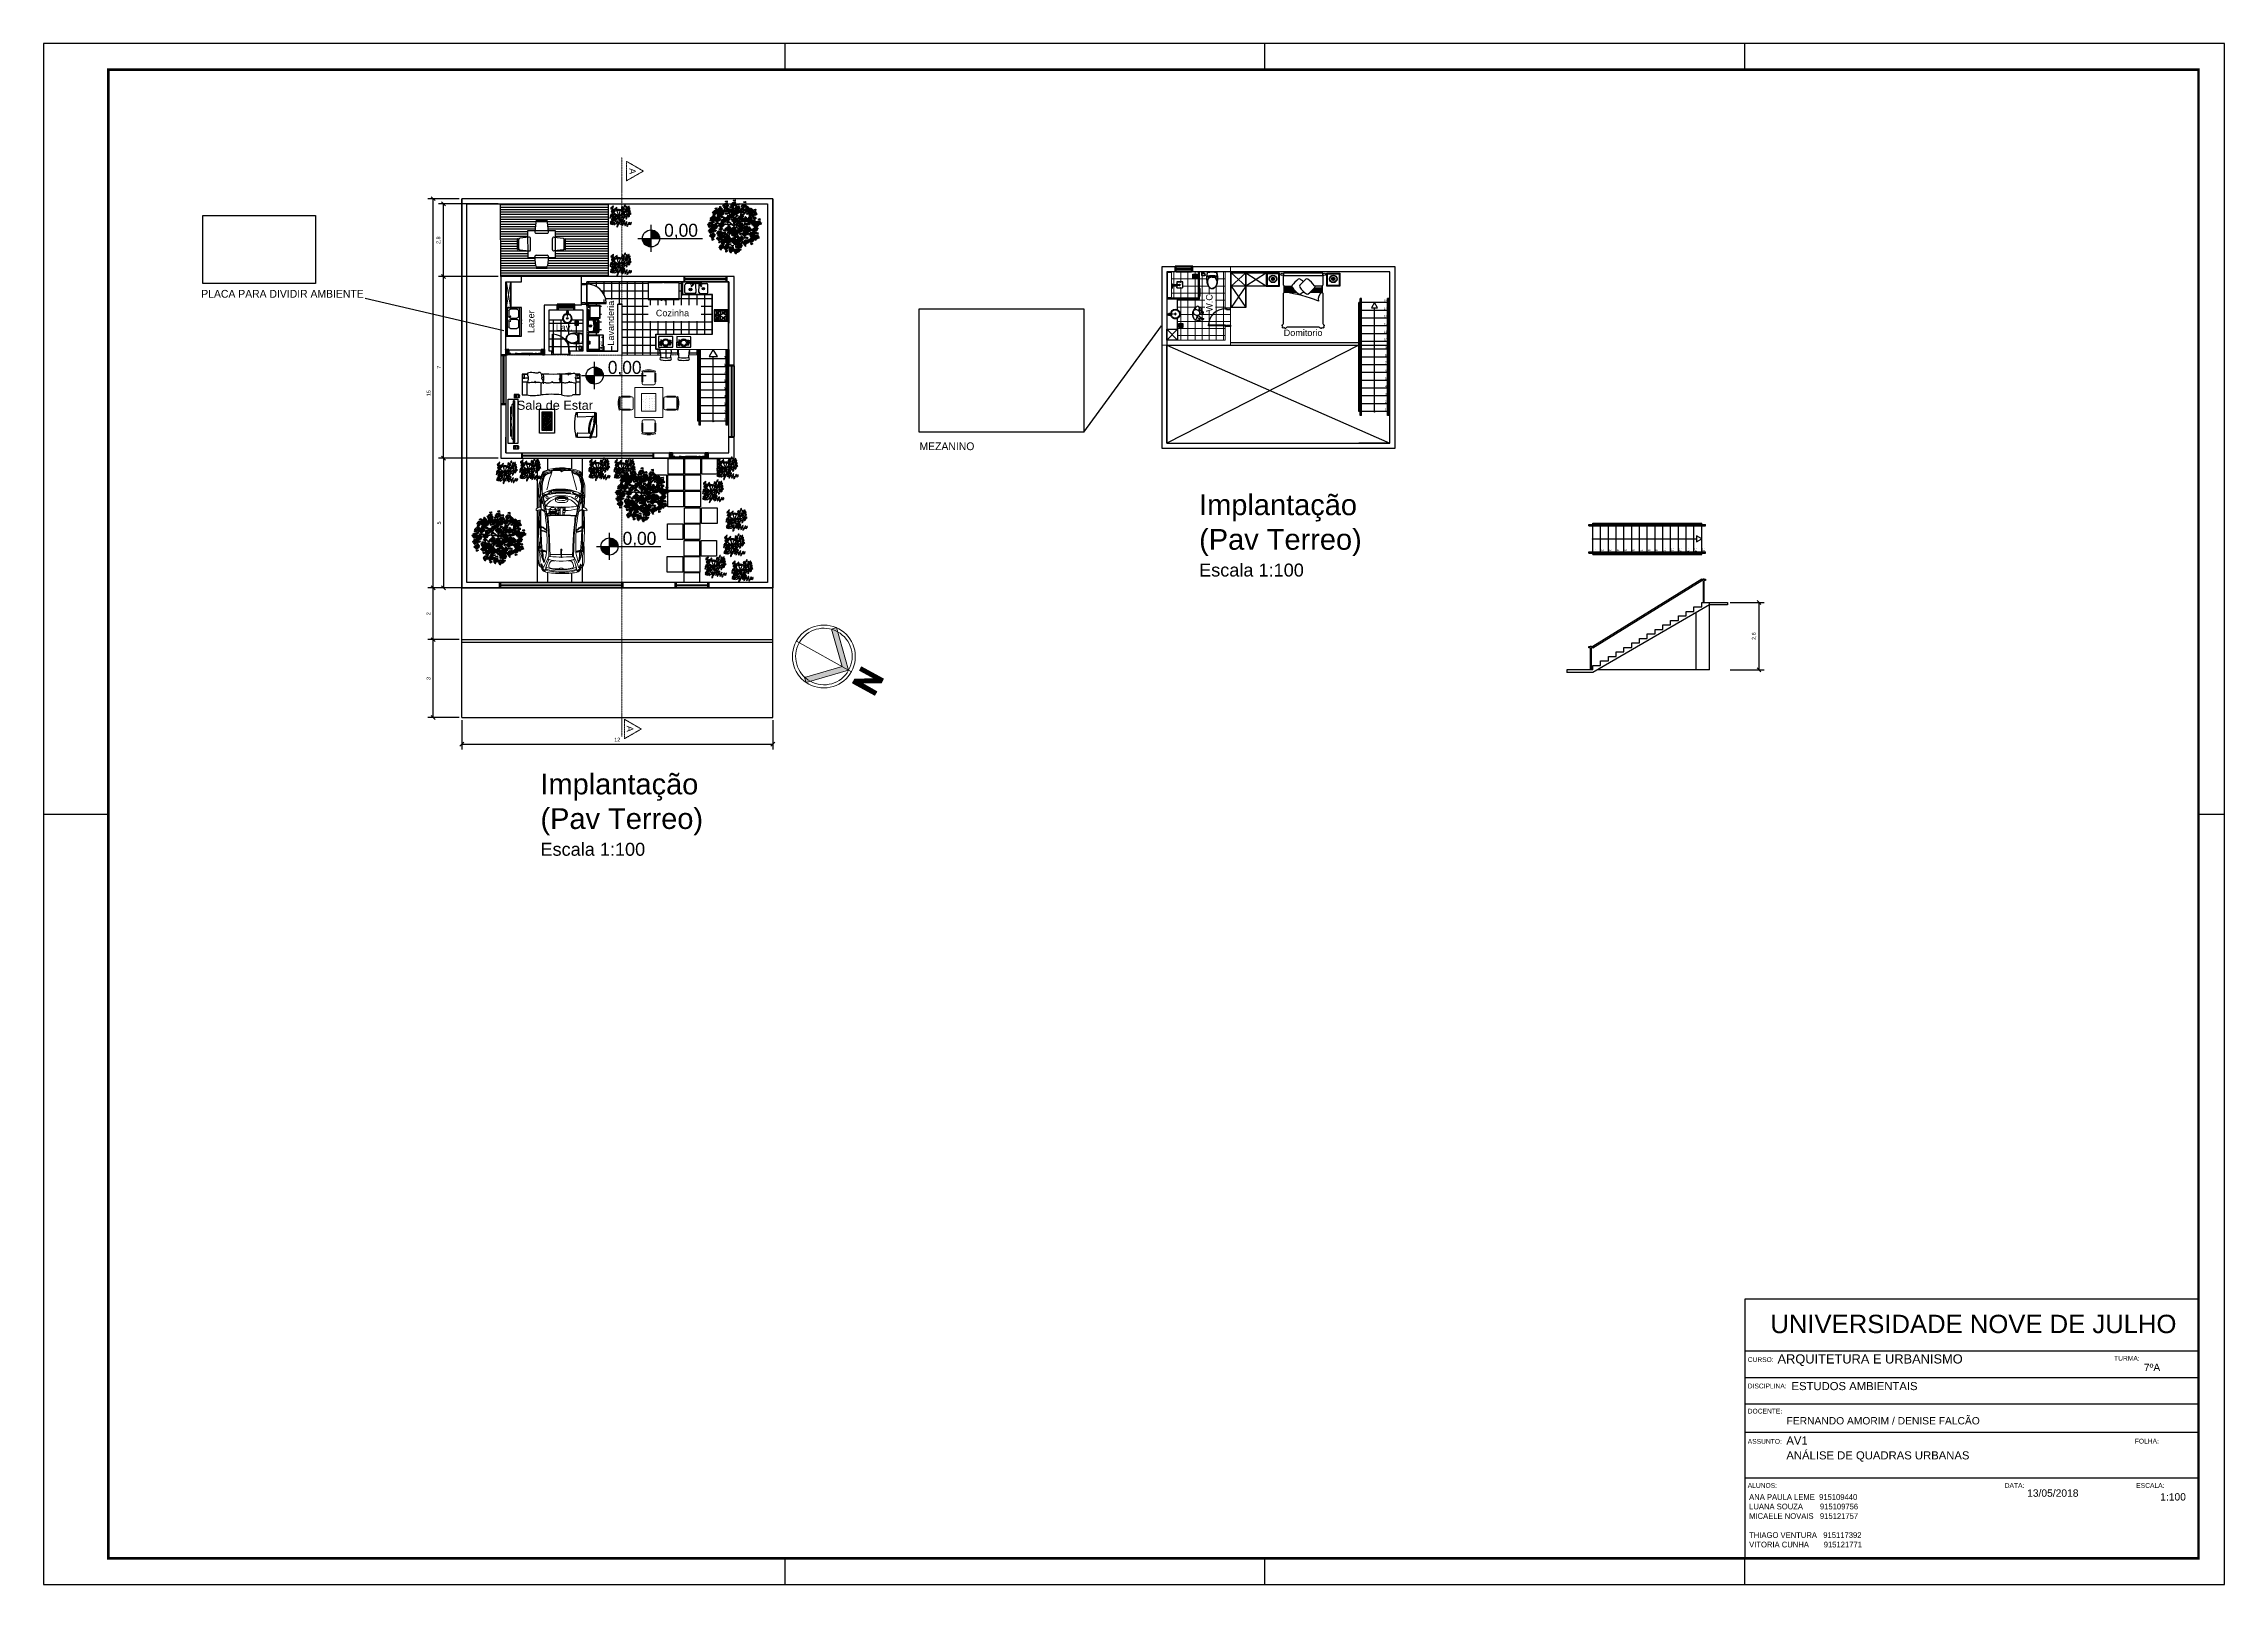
# Paper-space layout 'A4' of a CAD drawing. Header units: millimetres. Extents: x 843 to 1684, y 80 to 674.
# The model-space entities are those that its viewports show. They can reach past a viewport. Long polylines and large blocks are cut down to what shows.
import ezdxf
from ezdxf.enums import TextEntityAlignment as Align
from ezdxf.lldxf.tags import DXFTag

# ---------------------------------------------------------------- set-up
doc = ezdxf.new("R2010")
doc.units = ezdxf.units.MM
for name, pattern in [('ACAD_ISO10W100', [18.5, 12, -3, 0.5, -3]), ('DASHED', [70, 50, -20]), ('Masc$0$T05', [3, 2, -1])]:
    doc.linetypes.add(name, pattern=pattern)
doc.layers.get('Defpoints').update_dxf_attribs({"lineweight": 20})
for name, color, linetype, lineweight in [('0.30', 250, 'Continuous', 40), ('100_SIST_VIARIO_MEIO_FIO', 1, 'Continuous', 18), ('Corte', 7, 'ACAD_ISO10W100', 15), ('Janelas', 10, 'Continuous', 30), ('L-shrub', 74, 'Continuous', 35), ('Mobiliario', 254, 'Continuous', 5), ('MÓVEIS', 7, 'Continuous', 13), ('PAREDE', 130, 'Continuous', 18), ('Porta', 214, 'Continuous', 25), ('SC Véhicules', 73, 'Continuous', 5)]:
    doc.layers.add(name, color=color, linetype=linetype, lineweight=lineweight)
for name, color, linetype in [('ARQ-FOLHA', 7, 'Continuous'), ('B-FURNITURE', 22, 'Continuous'), ('Cotas', 2, 'Continuous'), ('E-LAMP', 181, 'Continuous'), ('FURNITURE', 161, 'Continuous'), ('FURNITURE2', 5, 'Continuous'), ('GIRO', 1, 'Continuous'), ('ID-WC', 7, 'Continuous'), ('k_lavelli', 175, 'Continuous'), ('MEBEL', 7, 'DASHED'), ('TEXTO', 2, 'Continuous'), ('VEGET', 64, 'Continuous'), ('VEGET-I', 62, 'Continuous'), ('WC-DET1', 8, 'Continuous'), ('WC-DET2', 15, 'Continuous'), ('WC-OUTL', 7, 'Continuous'), ('WC-SERIAL', 4, 'Continuous')]:
    doc.layers.add(name, color=color, linetype=linetype)
doc.styles.add('arial', font='arial.ttf')
doc.styles.add('HELVECONDENSE', font='arial.ttf')
tags = doc.linetypes.add('CENTER2', pattern=[28.575, 19.05, -3.175, 3.175, -3.175]).pattern_tags.tags
tags[10:11] = [DXFTag(74, 4), DXFTag(75, 0), DXFTag(340, '0'), DXFTag(46, 0.0), DXFTag(50, 0.0), DXFTag(44, 0.0), DXFTag(45, 0.0)]
tags[8:9] = [DXFTag(74, 4), DXFTag(75, 0), DXFTag(340, '0'), DXFTag(46, 0.0), DXFTag(50, 0.0), DXFTag(44, 0.0), DXFTag(45, 0.0)]
tags[6:7] = [DXFTag(74, 4), DXFTag(75, 0), DXFTag(340, '0'), DXFTag(46, 0.0), DXFTag(50, 0.0), DXFTag(44, 0.0), DXFTag(45, 0.0)]
tags[4:5] = [DXFTag(74, 4), DXFTag(75, 0), DXFTag(340, '0'), DXFTag(46, 0.0), DXFTag(50, 0.0), DXFTag(44, 0.0), DXFTag(45, 0.0)]
doc.dimstyles.new('Cota Externa', dxfattribs={"dimtxt": 0.15, "dimasz": 0.15, "dimexe": 0.2, "dimexo": 0.1, "dimgap": 0.1, "dimtad": 1, "dimzin": 9, "dimtxsty": 'Standard', "dimblk": 'OBLIQUE', "dimcen": 2.5, "dimadec": 0, "dimazin": 0, "dimtfac": 1, "dimtmove": 1, "dimatfit": 3, "dimfxl": 1, "dimarcsym": 0})
picture_1 = doc.add_image_def('image1.png', size_in_pixel=(687, 416))
picture_2 = doc.add_image_def('image2.jpg', size_in_pixel=(800, 600))
pattern_1 = [(0, (-330378.56463, -7393310.4047), (0, 0.29845), []), (90, (-330378.56463, -7393310.4047), (-0.29845, 2e-17), [])]
pattern_2 = [(0, (-330398.42683, -7393298.52156), (0, 0.29845), []), (90, (-330398.42683, -7393298.52156), (-0.29845, 2e-17), [])]
pattern_3 = [(90, (7392664.96503, -326837.0354), (-0.27305, 2e-17), []), (180, (7392664.96503, -326837.0354), (-3e-17, -0.27305), [])]

# ---------------------------------------------------------------- blocks, each defined once
blk = doc.blocks.new('FOLHA A1')
at = {"layer": 'ARQ-FOLHA'}
for p, q in [((841, 0), (0, 0)), ((0, 0), (0, -594)), ((286, -10), (286, 0)), ((471, -10), (471, 0)), ((656, -10), (656, 0)), ((841, -594), (841, 0)), ((0, -297), (25, -297)), ((831, -297), (841, -297)), ((286, -594), (286, -584)), ((471, -594), (471, -584)), ((656, -594), (656, -584)), ((0, -594), (841, -594))]:
    blk.add_line(p, q, dxfattribs=at)
at = {"layer": 'ARQ-FOLHA', "const_width": 1}
blk.add_lwpolyline([(25, -10), (25, -584), (831, -584), (831, -10), (25, -10)], dxfattribs=at)
blk = doc.blocks.new('TV Smart 60 Polegadas')
at = {"layer": 'Mobiliario', "lineweight": 5, "ltscale": 0.08}
h = blk.add_hatch(dxfattribs=at)
h.set_pattern_fill('_USER,_O', color=0, scale=0.011963, angle=180, double=1, pattern_type=0)
h.set_pattern_definition([(360, (-6.182433, 10.061132), (-7e-18, -0.011962617), []), (270, (-6.182433, 10.061132), (-0.011962617, 7e-18), [])])
h.paths.add_polyline_path([(-0.314, -0.035), (-0.542, -0.035), (-0.542, -0.013), (-0.314, -0.013)])
h = blk.add_hatch(dxfattribs=at)
h.set_pattern_fill('_USER,_O', color=0, scale=0.011963, angle=180, double=1, pattern_type=0)
h.set_pattern_definition([(180, (6.182433, 10.061132), (-7e-18, -0.011962617), []), (270, (6.182433, 10.061132), (0.011962617, -8e-18), [])])
h.paths.add_polyline_path([(0.314, -0.035), (0.542, -0.035), (0.542, -0.013), (0.314, -0.013)])
at = {"layer": 'Mobiliario', "color": 0, "lineweight": 9, "ltscale": 0.08}
for p, q in [((-0.557, -0.048), (-0.557, 0)), ((-0.8, -0.112), (-0.8, -0.132)), ((-0.785, -0.097), (0.785, -0.097))]:
    blk.add_line(p, q, dxfattribs=at)
at = {"layer": 'Mobiliario'}
blk.add_line((0.557, 0), (-0.557, 0), dxfattribs=at)
at = {"layer": 'Mobiliario', "color": 0, "lineweight": 106, "ltscale": 0.08}
for p, q in [((0.785, -0.147), (-0.785, -0.147)), ((0.8, -0.132), (0.8, -0.112))]:
    blk.add_line(p, q, dxfattribs=at)
at = {"layer": 'Mobiliario', "color": 250, "lineweight": 9, "ltscale": 0.08}
for p, q in [((-0.699, -0.097), (-0.652, -0.048)), ((-0.245, -0.048), (-0.652, -0.048)), ((0.652, -0.048), (0.245, -0.048)), ((0.699, -0.097), (0.652, -0.048))]:
    blk.add_line(p, q, dxfattribs=at)
at = {"layer": 'Mobiliario', "color": 0, "lineweight": 70, "ltscale": 0.08}
blk.add_line((0.557, -0.048), (0.557, 0), dxfattribs=at)
at = {"layer": 'Mobiliario', "color": 0, "lineweight": 5, "ltscale": 0.08}
for points in [[(-0.542, -0.035), (-0.314, -0.035), (-0.314, -0.013), (-0.542, -0.013)], [(0.542, -0.035), (0.314, -0.035), (0.314, -0.013), (0.542, -0.013)]]:
    blk.add_lwpolyline(points, close=True, dxfattribs=at)
at = {"layer": 'Mobiliario', "color": 0, "lineweight": 9, "ltscale": 0.08}
for centre, start, end in [((-0.785, -0.112), 90, 180), ((0.785, -0.112), 0, 90)]:
    blk.add_arc(centre, 0.015, start, end, dxfattribs=at)
at = {"layer": 'Mobiliario', "color": 0, "lineweight": 5, "ltscale": 0.08}
blk.add_arc((-0.785, -0.132), 0.015, 180, 270, dxfattribs=at)
at = {"layer": 'Mobiliario', "color": 250, "lineweight": 9, "ltscale": 0.08}
blk.add_arc((0, -1.103), 1.083, 76.94486, 103.05514, dxfattribs=at)
at = {"layer": 'Mobiliario', "color": 0, "lineweight": 106, "ltscale": 0.08}
blk.add_arc((0.785, -0.132), 0.015, 270, 0, dxfattribs=at)
blk = doc.blocks.new('Romitiate')
at = {"layer": 'Mobiliario', "color": 250, "ltscale": 0.08}
for p, q in [((-2.109, -0.142), (-2.109, 0.034)), ((-2.109, 0.034), (-1.977, 0.034)), ((-2.109, -0.142), (-2.07, 0.002)), ((-2.07, 0.002), (-2.043, 0.024)), ((-2.043, 0.024), (-2.043, 0.034)), ((-2.016, 0.002), (-2.043, 0.024)), ((-1.977, -0.142), (-2.016, 0.002)), ((0, 0), (-0.132, 0)), ((-0.132, 0), (-0.132, -0.176)), ((-0.066, -0.01), (-0.066, 0)), ((-0.132, -0.176), (-0.093, -0.032)), ((-0.093, -0.032), (-0.066, -0.01)), ((-0.039, -0.032), (-0.066, -0.01)), ((0, -0.176), (-0.039, -0.032))]:
    blk.add_line(p, q, dxfattribs=at)
at = {"layer": 'Mobiliario', "color": 250, "lineweight": 60, "ltscale": 0.08}
for p, q in [((-1.977, 0.034), (-1.977, -0.142)), ((0, -0.176), (0, 0))]:
    blk.add_line(p, q, dxfattribs=at)
at = {"layer": 'Mobiliario', "color": 250, "ltscale": 0.08}
for centre, radius in [((-2.043, -0.045), 0.0244), ((-2.043, -0.045), 0.018), ((-0.066, -0.079), 0.0244), ((-0.066, -0.079), 0.018)]:
    blk.add_circle(centre, radius, dxfattribs=at)
for centre, radius, start, end in [((-2.144, 0.047), 0.0632, 304.12798, 348.07891), ((-1.942, 0.047), 0.0632, 191.92109, 235.87202), ((-0.167, 0.013), 0.0632, 304.12798, 348.07891), ((0.035, 0.013), 0.0632, 191.92109, 235.87202), ((-2.043, -0.224), 0.105, 51.10804, 128.89196), ((-2.043, -0.16), 0.0234, 5.14438, 174.85562), ((-0.066, -0.258), 0.105, 51.10804, 128.89196), ((-0.066, -0.194), 0.0234, 5.14438, 174.85562)]:
    blk.add_arc(centre, radius, start, end, dxfattribs=at)
at = {"layer": 'Mobiliario', "color": 250, "lineweight": 60, "ltscale": 0.08}
for centre in [(-2.043, -0.029), (-0.066, -0.063)]:
    blk.add_arc(centre, 0.131, 239.6693, 300.3307, dxfattribs=at)
blk = doc.blocks.new('flower shrub 3')
at = {"layer": 'L-shrub', "color": 108}
for p, q in [((-130, 217), (-123, 236)), ((-223, 82), (-227, 106)), ((-166, 183), (-150, 188)), ((-162, 158), (-166, 183)), ((-150, 167), (-162, 156)), ((-150, 188), (-150, 167)), ((-206, -97), (-206, -82)), ((-191, -112), (-206, -97)), ((-205, -83), (-184, -97)), ((-184, -97), (-191, -112)), ((-187, -151), (-180, -132)), ((-170, -152), (-187, -151)), ((-180, -132), (-165, -125)), ((-166, -127), (-170, -152)), ((-163, -172), (-163, -156)), ((-162, -112), (-146, -108)), ((-157, -137), (-162, -112)), ((10, -196), (26, -191)), ((15, -221), (10, -196)), ((26, -212), (15, -223)), ((26, -191), (26, -212))]:
    blk.add_line(p, q, dxfattribs=at)
at = {"layer": 'L-shrub', "color": 2}
for p, q in [((-123, 236), (-109, 243)), ((-110, 241), (-114, 216)), ((-227, 106), (-211, 111)), ((-211, 111), (-211, 91)), ((-114, 216), (-130, 217)), ((-104, 171), (-104, 187)), ((-90, 157), (-104, 171)), ((-103, 185), (-82, 171)), ((-96, 215), (-80, 219)), ((-92, 190), (-96, 215)), ((-80, 199), (-92, 188)), ((-82, 171), (-90, 157)), ((-80, 219), (-80, 199)), ((21, 185), (37, 190)), ((26, 161), (21, 185)), ((37, 170), (26, 158)), ((37, 190), (37, 170)), ((42, 36), (42, 52)), ((57, 21), (42, 36)), ((44, 50), (65, 36)), ((65, 36), (57, 21)), ((58, 162), (58, 178)), ((73, 148), (58, 162)), ((60, 176), (81, 162)), ((71, 222), (87, 226)), ((76, 197), (71, 222)), ((81, 162), (73, 148)), ((87, 206), (76, 194)), ((87, 226), (87, 206)), ((184, 9), (200, 14)), ((188, -15), (184, 9)), ((188, 21), (195, 40)), ((204, 19), (188, 21)), ((195, 40), (210, 46)), ((200, 14), (200, -6)), ((209, 44), (204, 19)), ((-149, -186), (-163, -172)), ((-162, -158), (-141, -172)), ((-146, -128), (-157, -139)), ((-141, -172), (-149, -186)), ((-146, -108), (-146, -128)), ((85, -54), (101, -49)), ((89, -79), (85, -54)), ((100, -70), (89, -81)), ((101, -49), (100, -70)), ((143, -142), (159, -137)), ((148, -167), (143, -142)), ((159, -158), (148, -169)), ((159, -137), (159, -158)), ((200, -6), (188, -18)), ((219, -21), (219, -5)), ((233, -35), (219, -21)), ((220, -6), (241, -21)), ((241, -21), (233, -35))]:
    blk.add_line(p, q, dxfattribs=at)
at = {"layer": 'L-shrub', "color": 98}
blk.add_line((-211, 91), (-223, 79), dxfattribs=at)
at = {"layer": 'L-shrub', "color": 108}
for points in [[(-127, 234), (-121, 239), (-131, 244), (-137, 241), (-129, 234)], [(-283, 40), (-258, 43), (-254, 27), (-274, 28), (-285, 40)], [(-279, 15), (-265, 23), (-257, 9), (-279, 12)], [(-258, 85), (-252, 90), (-262, 95), (-268, 92), (-260, 85)], [(-249, 70), (-264, 58), (-268, 76), (-250, 80), (-249, 70)], [(-238, 91), (-239, 103), (-254, 100), (-238, 91)], [(-254, 18), (-250, 7), (-236, 13), (-254, 18)], [(-249, 41), (-237, 56), (-229, 40), (-245, 32), (-249, 41)], [(-224, 131), (-239, 119), (-243, 137), (-225, 141), (-224, 131)], [(-236, 29), (-241, 23), (-229, 20), (-225, 24), (-234, 29)], [(-188, 149), (-203, 144), (-208, 159), (-187, 151)], [(-183, 7), (-198, -5), (-203, 13), (-185, 17), (-183, 7)], [(-193, 22), (-187, 27), (-197, 32), (-202, 29), (-195, 22)], [(-188, 165), (-180, 175), (-200, 180), (-187, 167)], [(-190, 200), (-166, 204), (-161, 188), (-182, 188), (-193, 200)], [(-172, 27), (-173, 39), (-188, 37), (-172, 27)], [(-187, 175), (-173, 183), (-164, 170), (-187, 173)], [(-183, 159), (-187, 148), (-167, 147), (-183, 157)], [(-162, 179), (-157, 167), (-144, 174), (-162, 179)], [(-157, 166), (-132, 170), (-128, 154), (-148, 154), (-159, 166)], [(-157, 201), (-145, 217), (-136, 200), (-152, 192), (-157, 201)], [(-153, 141), (-139, 150), (-130, 136), (-153, 139)], [(-143, 189), (-148, 183), (-137, 180), (-132, 185), (-141, 189)], [(-139, 157), (-132, 162), (-143, 168), (-148, 165), (-141, 158)], [(-129, 142), (-144, 130), (-148, 148), (-131, 152), (-129, 142)], [(-142, 51), (-147, 39), (-126, 39), (-142, 48)], [(-146, 66), (-132, 75), (-124, 61), (-146, 64)], [(-117, 219), (-133, 207), (-137, 225), (-119, 229), (-117, 219)], [(-118, 163), (-119, 175), (-134, 172), (-118, 163)], [(-113, -9), (-129, -14), (-134, 2), (-113, -7)], [(-113, 7), (-106, 17), (-125, 23), (-112, 9)], [(-74, 5), (-69, -7), (-56, 0), (-74, 5)], [(-68, 27), (-57, 43), (-48, 27), (-64, 18), (-68, 27)], [(-55, 16), (-60, 9), (-49, 6), (-44, 11), (-53, 16)], [(-53, 183), (-49, 172), (-35, 178), (-53, 183)], [(-15, 170), (-20, 159), (0, 158), (-15, 168)], [(38, 68), (49, 83), (58, 67), (42, 59), (38, 68)], [(135, -1), (160, 3), (164, -13), (144, -13), (133, -1)], [(-275, -1), (-280, -12), (-260, -13), (-275, -4)], [(-242, -120), (-236, -115), (-246, -110), (-252, -113), (-245, -120)], [(-233, -135), (-248, -147), (-252, -129), (-234, -125), (-233, -135)], [(-222, -115), (-223, -103), (-238, -105), (-222, -115)], [(-231, -17), (-206, -13), (-202, -29), (-222, -28), (-233, -17)], [(-223, -58), (-228, -69), (-208, -69), (-223, -60)], [(-227, -42), (-214, -33), (-205, -47), (-227, -44)], [(-200, -143), (-225, -140), (-225, -123), (-205, -129), (-197, -143)], [(-215, -139), (-190, -135), (-186, -151), (-207, -150), (-218, -139)], [(-197, -118), (-212, -122), (-217, -107), (-196, -115)], [(-211, -164), (-198, -155), (-189, -169), (-212, -166)], [(-207, -180), (-212, -191), (-192, -191), (-207, -182)], [(-197, -101), (-189, -92), (-209, -86), (-196, -99)], [(-197, -78), (-191, -72), (-201, -67), (-207, -70), (-199, -77)], [(-188, -92), (-203, -104), (-207, -87), (-189, -82), (-188, -92)], [(-202, -38), (-198, -49), (-184, -43), (-202, -38)], [(-197, -16), (-185, 0), (-177, -16), (-193, -25), (-197, -16)], [(-177, -72), (-178, -60), (-193, -62), (-177, -72)], [(-184, -27), (-189, -34), (-177, -36), (-173, -32), (-182, -27)], [(-187, -160), (-182, -171), (-169, -165), (-187, -160)], [(-181, -137), (-170, -122), (-161, -138), (-177, -147), (-181, -137)], [(-154, -100), (-179, -97), (-179, -81), (-160, -86), (-152, -100)], [(-168, -149), (-173, -156), (-162, -158), (-157, -154), (-166, -149)], [(-163, -197), (-157, -192), (-167, -187), (-173, -190), (-166, -197)], [(-154, -212), (-169, -224), (-173, -206), (-155, -202), (-154, -212)], [(-152, -75), (-167, -79), (-172, -64), (-151, -72)], [(-143, -192), (-144, -179), (-159, -182), (-143, -192)], [(-151, -94), (-156, -105), (-135, -106), (-151, -96)], [(-155, -78), (-141, -69), (-133, -83), (-155, -80)], [(-150, -91), (-125, -88), (-121, -103), (-141, -103), (-152, -91)], [(-121, -219), (-146, -217), (-145, -200), (-126, -206), (-118, -220)], [(-118, -194), (-133, -199), (-138, -183), (-117, -192)], [(-123, -233), (-117, -228), (-127, -223), (-132, -226), (-125, -233)], [(-130, -74), (-126, -85), (-112, -79), (-130, -74)], [(-102, -228), (-103, -216), (-118, -218), (-102, -228)], [(-112, -63), (-116, -70), (-105, -73), (-101, -68), (-109, -63)], [(-98, -148), (-73, -144), (-69, -160), (-89, -159), (-100, -148)], [(-77, -230), (-93, -235), (-98, -220), (-76, -228)], [(-90, -189), (-95, -200), (-74, -200), (-90, -191)], [(-94, -173), (-80, -164), (-72, -178), (-94, -175)], [(-77, -214), (-69, -204), (-89, -199), (-76, -212)], [(-84, -195), (-59, -191), (-55, -207), (-76, -207), (-87, -195)], [(-80, -220), (-67, -211), (-58, -225), (-81, -222)], [(-69, -169), (-65, -180), (-51, -174), (-69, -169)], [(-56, -216), (-51, -228), (-38, -221), (-56, -216)], [(-51, -158), (-55, -165), (-44, -167), (-40, -163), (-48, -158)], [(-50, -194), (-39, -178), (-30, -194), (-46, -203), (-50, -194)], [(-37, -205), (-42, -212), (-31, -215), (-26, -210), (-35, -205)], [(-27, -177), (-32, -188), (-11, -189), (-27, -180)], [(-1, -135), (11, -120), (20, -136), (4, -144), (-1, -135)], [(11, -197), (17, -192), (7, -187), (1, -190), (8, -197)], [(20, -212), (5, -224), (1, -206), (19, -202), (20, -212)], [(8, -73), (21, -65), (30, -79), (8, -76)], [(31, -192), (30, -179), (15, -182), (31, -192)], [(53, -219), (28, -217), (28, -200), (48, -206), (56, -220)], [(32, -130), (46, -121), (55, -135), (32, -132)], [(33, -70), (37, -81), (51, -75), (33, -70)], [(56, -194), (41, -199), (36, -183), (57, -192)], [(38, -47), (49, -32), (58, -48), (42, -56), (38, -47)], [(56, -178), (64, -168), (44, -162), (57, -176)], [(51, -59), (46, -65), (57, -68), (62, -64), (53, -59)], [(58, -197), (83, -194), (87, -209), (67, -209), (56, -197)], [(62, -222), (76, -214), (84, -227), (62, -225)], [(74, -71), (80, -66), (70, -60), (64, -63), (72, -70)], [(87, -218), (91, -230), (105, -223), (87, -218)], [(92, -196), (104, -181), (112, -197), (96, -205), (92, -196)], [(115, -169), (100, -181), (96, -163), (113, -159), (115, -169)], [(105, -208), (100, -214), (112, -217), (116, -213), (107, -208)], [(130, -206), (136, -201), (126, -196), (121, -199), (128, -206)], [(140, -221), (125, -233), (121, -215), (138, -211), (140, -221)], [(151, -201), (150, -188), (135, -191), (151, -201)], [(173, -228), (148, -226), (148, -209), (168, -215), (175, -229)], [(156, -159), (151, -170), (172, -171), (156, -162)], [(176, -203), (160, -208), (155, -193), (177, -201)], [(176, -187), (184, -177), (164, -172), (177, -185)], [(171, -71), (196, -67), (200, -83), (180, -83), (169, -71)], [(221, -68), (195, -65), (196, -49), (215, -55), (223, -69)], [(241, -81), (240, -69), (225, -71), (241, -81)], [(-113, -248), (-128, -260), (-132, -242), (-115, -238), (-113, -248)], [(-80, -255), (-105, -253), (-105, -236), (-85, -242), (-78, -256)], [(-76, -236), (-81, -247), (-61, -248), (-76, -238)], [(66, -238), (61, -249), (81, -250), (66, -240)]]:
    blk.add_lwpolyline(points, dxfattribs=at)
at = {"layer": 'L-shrub', "color": 92}
for points in [[(-107, 239), (-108, 252), (-123, 249), (-107, 239)], [(-82, 237), (-97, 232), (-102, 247), (-81, 239)], [(-82, 253), (-74, 263), (-93, 268), (-81, 255)], [(-84, 245), (-59, 249), (-55, 233), (-76, 233), (-87, 245)], [(-50, 246), (-39, 262), (-30, 246), (-46, 237), (-50, 246)], [(-37, 235), (-42, 228), (-31, 225), (-26, 230), (-35, 234)], [(14, 230), (-2, 218), (-6, 236), (12, 240), (14, 230)], [(47, 223), (22, 226), (22, 242), (41, 236), (49, 222)], [(50, 264), (57, 274), (38, 280), (50, 267)], [(106, 221), (104, 233), (90, 231), (106, 221)], [(131, 235), (138, 245), (119, 250), (131, 237)], [(-213, 151), (-214, 164), (-229, 161), (-213, 151)], [(-213, 104), (-205, 114), (-224, 120), (-212, 106)], [(-218, 109), (-193, 113), (-189, 97), (-209, 98), (-220, 110)], [(-191, 124), (-216, 126), (-216, 143), (-196, 137), (-188, 123)], [(-170, 99), (-175, 93), (-164, 90), (-159, 94), (-168, 99)], [(-123, 167), (-111, 183), (-102, 167), (-118, 158), (-123, 167)], [(-121, 70), (-117, 59), (-103, 65), (-121, 70)], [(-116, 93), (-104, 108), (-96, 92), (-112, 84), (-116, 93)], [(-93, 160), (-109, 155), (-113, 171), (-92, 162)], [(-84, 212), (-109, 214), (-109, 231), (-90, 225), (-82, 211)], [(-103, 81), (-107, 74), (-96, 72), (-91, 76), (-100, 81)], [(-93, 176), (-85, 186), (-105, 192), (-92, 179)], [(-102, 26), (-77, 30), (-73, 14), (-94, 14), (-105, 26)], [(-100, 123), (-75, 127), (-71, 111), (-91, 111), (-102, 123)], [(-92, 82), (-97, 71), (-77, 70), (-92, 80)], [(-82, 204), (-57, 208), (-53, 192), (-73, 193), (-84, 204)], [(-80, 220), (-67, 229), (-58, 215), (-81, 218)], [(-76, 204), (-81, 193), (-61, 192), (-76, 202)], [(-74, 163), (-79, 152), (-59, 152), (-74, 161)], [(-78, 179), (-64, 188), (-56, 174), (-78, 177)], [(-66, 124), (-54, 140), (-46, 124), (-62, 115), (-66, 124)], [(-53, 113), (-58, 106), (-46, 103), (-42, 108), (-51, 113)], [(-47, 82), (-52, 71), (-32, 70), (-47, 80)], [(-51, 98), (-37, 107), (-29, 93), (-51, 96)], [(-48, 206), (-36, 221), (-28, 205), (-44, 196), (-48, 206)], [(-35, 194), (-40, 187), (-28, 185), (-24, 189), (-33, 194)], [(-26, 102), (-22, 90), (-8, 97), (-26, 102)], [(-19, 186), (-6, 195), (3, 181), (-20, 184)], [(-8, 113), (-12, 106), (-1, 103), (3, 108), (-6, 113)], [(7, 89), (2, 78), (23, 77), (7, 87)], [(4, 67), (29, 70), (33, 55), (13, 55), (2, 67)], [(3, 105), (17, 113), (26, 100), (3, 103)], [(5, 190), (10, 178), (23, 185), (5, 190)], [(12, 26), (7, 15), (27, 14), (12, 23)], [(17, 173), (24, 178), (13, 183), (8, 180), (15, 173)], [(27, 158), (12, 146), (8, 164), (25, 168), (27, 158)], [(8, 42), (21, 50), (30, 37), (8, 39)], [(11, 212), (22, 228), (31, 212), (15, 203), (11, 212)], [(24, 201), (19, 194), (30, 191), (35, 196), (26, 201)], [(38, 179), (37, 191), (22, 188), (38, 179)], [(28, 109), (32, 97), (46, 104), (28, 109)], [(33, 131), (45, 147), (54, 131), (37, 122), (33, 131)], [(60, 151), (35, 153), (35, 170), (55, 164), (62, 150)], [(46, 119), (42, 113), (53, 110), (58, 115), (49, 119)], [(63, 176), (47, 171), (43, 187), (64, 178)], [(63, 192), (71, 202), (51, 208), (64, 194)], [(67, -9), (66, 3), (51, 1), (67, -9)], [(60, 139), (85, 143), (89, 127), (69, 127), (58, 139)], [(72, 67), (97, 70), (101, 55), (80, 55), (69, 67)], [(85, 216), (91, 221), (81, 226), (75, 223), (83, 216)], [(95, 201), (80, 189), (75, 207), (93, 211), (95, 201)], [(75, 42), (89, 50), (98, 37), (75, 39)], [(79, 26), (75, 15), (95, 14), (79, 23)], [(92, 5), (100, 14), (80, 20), (93, 7)], [(89, 118), (93, 106), (107, 113), (89, 118)], [(101, 162), (107, 167), (97, 172), (91, 169), (99, 162)], [(100, 45), (105, 34), (118, 40), (100, 45)], [(128, 194), (103, 196), (103, 213), (123, 207), (130, 193)], [(107, 128), (103, 122), (114, 119), (119, 124), (110, 128)], [(121, 167), (120, 179), (105, 177), (121, 167)], [(105, 68), (117, 83), (126, 67), (110, 59), (105, 68)], [(105, -3), (119, 5), (127, -9), (105, -6)], [(131, 219), (115, 214), (110, 229), (131, 221)], [(119, 56), (114, 50), (125, 47), (130, 51), (121, 56)], [(120, 80), (115, 69), (136, 68), (120, 78)], [(146, 165), (131, 160), (126, 175), (147, 167)], [(130, 0), (134, -11), (148, -5), (130, 0)], [(147, 181), (154, 190), (135, 196), (147, 183)], [(135, 23), (147, 38), (155, 22), (139, 14), (135, 23)], [(159, 110), (155, 104), (166, 101), (171, 106), (162, 110)], [(173, 148), (179, 153), (169, 159), (164, 156), (171, 149)], [(171, 107), (196, 111), (200, 95), (180, 96), (169, 107)], [(169, 0), (180, 16), (189, 0), (173, -9), (169, 0)], [(179, 66), (174, 55), (194, 55), (179, 64)], [(175, 82), (189, 91), (197, 77), (175, 80)], [(194, 154), (193, 166), (178, 163), (194, 154)], [(216, 126), (191, 129), (191, 145), (211, 139), (218, 125)], [(196, 71), (221, 75), (225, 59), (205, 60), (194, 71)], [(219, 151), (203, 146), (198, 162), (219, 153)], [(204, 30), (199, 19), (219, 19), (204, 28)], [(200, 86), (204, 75), (218, 81), (200, 86)], [(200, 46), (213, 55), (222, 41), (200, 44)], [(205, 109), (217, 124), (225, 108), (209, 99), (205, 109)], [(219, 167), (226, 177), (207, 183), (220, 170)], [(218, 97), (213, 90), (225, 88), (229, 92), (220, 97)], [(227, 24), (234, 29), (223, 34), (218, 31), (225, 25)], [(237, 9), (222, -3), (218, 15), (235, 19), (237, 9)], [(225, 50), (229, 39), (243, 45), (225, 50)], [(230, 72), (241, 88), (250, 72), (234, 63), (230, 72)], [(248, 30), (247, 42), (232, 39), (248, 30)], [(243, 61), (238, 54), (250, 52), (254, 56), (245, 61)], [(270, 2), (245, 5), (245, 21), (265, 15), (272, 1)], [(273, 43), (281, 53), (261, 59), (274, 45)], [(-116, -34), (-141, -32), (-141, -15), (-121, -21), (-114, -35)], [(-125, -52), (-113, -36), (-105, -52), (-121, -61), (-125, -52)], [(-75, -108), (-76, -96), (-91, -99), (-75, -108)], [(-75, -17), (-50, -13), (-46, -29), (-67, -28), (-78, -17)], [(-71, -42), (-58, -33), (-49, -47), (-71, -44)], [(-64, -146), (-52, -131), (-44, -147), (-60, -156), (-64, -146)], [(-46, -38), (-42, -49), (-29, -43), (-46, -38)], [(-41, -16), (-30, 0), (-21, -16), (-37, -25), (-41, -16)], [(-28, -27), (-33, -34), (-22, -36), (-17, -32), (-26, -27)], [(-19, -54), (-7, -38), (2, -54), (-14, -63), (-19, -54)], [(-6, -158), (-2, -169), (12, -163), (-6, -158)], [(4, -48), (29, -45), (33, -61), (13, -60), (2, -48)], [(29, -105), (54, -101), (58, -117), (37, -116), (26, -105)], [(37, -146), (32, -157), (52, -157), (37, -148)], [(47, -14), (53, -9), (43, -4), (37, -7), (44, -14)], [(63, -104), (74, -88), (83, -104), (67, -113), (63, -104)], [(90, -37), (64, -34), (65, -17), (84, -23), (92, -37)], [(92, -11), (77, -16), (72, -1), (93, -9)], [(94, -65), (93, -53), (78, -56), (94, -65)], [(83, -91), (108, -88), (112, -103), (92, -103), (81, -91)], [(117, -93), (92, -90), (92, -74), (111, -80), (119, -94)], [(109, -19), (104, -31), (124, -31), (109, -22)], [(117, -90), (128, -75), (137, -91), (121, -99), (117, -90)], [(148, -176), (123, -174), (123, -157), (143, -163), (150, -177)], [(130, -102), (125, -108), (137, -111), (141, -106), (132, -102)], [(151, -151), (135, -156), (131, -141), (152, -149)], [(143, -42), (138, -53), (158, -54), (143, -44)], [(139, -26), (152, -17), (161, -31), (139, -28)], [(151, -135), (159, -125), (139, -120), (152, -133)], [(148, -118), (173, -115), (177, -130), (157, -130), (146, -118)], [(152, -143), (166, -135), (175, -148), (152, -146)], [(164, -22), (168, -34), (182, -27), (164, -22)], [(178, -46), (184, -41), (174, -35), (168, -38), (176, -45)], [(179, -112), (174, -123), (194, -124), (179, -114)], [(175, -96), (189, -87), (197, -101), (175, -98)], [(182, -11), (177, -18), (189, -21), (193, -16), (184, -11)], [(198, -40), (197, -28), (182, -31), (198, -40)], [(200, -92), (204, -104), (218, -97), (200, -92)], [(223, -43), (208, -48), (203, -32), (224, -41)], [(205, -70), (217, -54), (225, -70), (209, -79), (205, -70)], [(223, -27), (231, -17), (211, -11), (224, -24)], [(221, -87), (227, -81), (217, -76), (211, -79), (218, -86)], [(218, -81), (213, -88), (225, -91), (229, -86), (220, -81)], [(266, -84), (251, -88), (246, -73), (267, -82)], [(266, -67), (274, -58), (254, -52), (267, -65)]]:
    blk.add_lwpolyline(points, dxfattribs=at)
at = {"layer": 'L-shrub', "color": 2}
for points in [[(4, 245), (10, 250), (0, 256), (-6, 253), (2, 246)], [(24, 251), (23, 263), (8, 260), (24, 251)], [(49, 248), (34, 243), (29, 259), (50, 250)], [(-189, 88), (-185, 77), (-171, 83), (-189, 88)], [(-184, 111), (-172, 126), (-163, 110), (-179, 102), (-184, 111)], [(-150, 0), (-175, 2), (-175, 19), (-155, 13), (-148, -1)], [(-147, 41), (-139, 51), (-159, 56), (-146, 43)], [(-138, -6), (-140, 6), (-154, 12), (-138, -6)], [(-128, 145), (-124, 133), (-110, 140), (-128, 145)], [(-96, 135), (-121, 138), (-121, 154), (-101, 148), (-93, 134)], [(-96, 98), (-82, 107), (-74, 93), (-96, 96)], [(-55, 123), (-30, 127), (-26, 111), (-46, 111), (-57, 123)], [(-56, 224), (-51, 212), (-38, 219), (-56, 224)], [(-23, 211), (2, 215), (6, 199), (-15, 199), (-26, 211)], [(-21, 124), (-9, 140), (-1, 124), (-17, 115), (-21, 124)], [(-1, 130), (24, 134), (28, 118), (8, 118), (-3, 130)], [(33, 45), (37, 34), (51, 40), (33, 45)], [(51, 56), (46, 50), (57, 47), (62, 51), (53, 56)], [(68, 98), (63, 87), (84, 86), (68, 96)], [(64, 114), (78, 123), (87, 109), (64, 112)], [(111, 147), (95, 135), (91, 153), (109, 157), (111, 147)], [(94, 140), (106, 156), (115, 140), (98, 131), (94, 140)], [(101, 21), (126, 25), (130, 9), (110, 10), (99, 22)], [(112, 121), (137, 125), (141, 109), (121, 109), (110, 121)], [(116, 96), (130, 104), (139, 91), (116, 94)], [(144, 139), (119, 142), (119, 159), (138, 153), (146, 139)], [(141, 100), (145, 88), (159, 95), (141, 100)], [(148, 11), (143, 5), (155, 2), (159, 6), (150, 11)], [(146, 122), (158, 138), (166, 122), (150, 113), (146, 122)], [(183, 133), (168, 121), (163, 139), (181, 143), (183, 133)], [(273, 27), (257, 22), (253, 38), (274, 29)], [(-142, -132), (-147, -143), (-126, -144), (-142, -134)], [(-121, -112), (-117, -124), (-103, -117), (-121, -112)], [(-96, -114), (-89, -109), (-100, -103), (-105, -106), (-98, -113)], [(-86, -128), (-101, -140), (-105, -123), (-88, -118), (-86, -128)], [(-53, -136), (-78, -133), (-78, -117), (-58, -122), (-51, -136)], [(-53, -55), (-28, -51), (-24, -67), (-44, -67), (-55, -55)], [(-6, -66), (-10, -72), (1, -75), (6, -70), (-3, -66)], [(12, -89), (7, -100), (27, -101), (12, -92)], [(13, -147), (8, -153), (19, -156), (24, -152), (15, -147)], [(57, -126), (62, -137), (75, -131), (57, -126)], [(87, -116), (100, -108), (109, -121), (87, -119)], [(119, -68), (104, -73), (99, -57), (120, -66)], [(120, -51), (127, -42), (108, -36), (120, -49)], [(187, -61), (172, -73), (168, -55), (186, -51), (187, -61)], [(230, -101), (215, -113), (211, -96), (229, -91), (230, -101)]]:
    blk.add_lwpolyline(points, dxfattribs=at)
at = {"layer": 'L-shrub', "color": 98}
for points in [[(-233, 146), (-227, 151), (-237, 156), (-243, 153), (-236, 146)], [(-215, 63), (-240, 65), (-240, 82), (-221, 76), (-213, 62)], [(-213, 88), (-228, 83), (-233, 99), (-212, 90)], [(-214, 85), (-200, 93), (-191, 79), (-214, 82)], [(-210, 69), (-214, 57), (-194, 57), (-210, 66)], [(-147, 25), (-163, 20), (-168, 35), (-147, 27)], [(-149, 125), (-153, 114), (-133, 113), (-149, 123)], [(-150, 91), (-125, 95), (-121, 79), (-141, 80), (-152, 91)], [(-109, 156), (-114, 149), (-103, 146), (-98, 151), (-107, 155)], [(-99, 1), (-85, 10), (-76, -4), (-99, -1)], [(-71, 102), (-67, 90), (-53, 97), (-71, 102)], [(-149, -27), (-164, -39), (-169, -21), (-151, -17), (-149, -27)], [(-159, -12), (-153, -7), (-163, -2), (-168, -5), (-161, -12)], [(-152, -58), (-144, -49), (-163, -43), (-151, -56)], [(-159, -53), (-134, -49), (-130, -65), (-150, -65), (-161, -53)], [(-146, -116), (-132, -108), (-124, -121), (-146, -119)], [(-118, -178), (-110, -168), (-130, -162), (-117, -176)], [(-116, -90), (-104, -75), (-96, -91), (-112, -99), (-116, -90)], [(-103, -102), (-107, -108), (-96, -111), (-91, -106), (-100, -102)], [(-94, -15), (-99, -26), (-79, -27), (-95, -17)], [(-67, -58), (-72, -69), (-52, -69), (-67, -60)], [(-50, -111), (-66, -116), (-70, -100), (-49, -109)], [(-50, -94), (-42, -85), (-62, -79), (-49, -92)], [(-45, -96), (-50, -107), (-29, -108), (-45, -98)], [(-49, -80), (-35, -72), (-26, -85), (-49, -82)], [(-35, -136), (-10, -133), (-6, -149), (-26, -148), (-37, -136)], [(-31, -161), (-17, -153), (-8, -167), (-31, -164)], [(-24, -76), (-20, -88), (-6, -81), (-24, -76)], [(56, -29), (41, -41), (37, -23), (55, -19), (56, -29)], [(84, -86), (68, -97), (64, -80), (82, -76), (84, -86)], [(71, -105), (75, -144)], [(76, -115), (71, -122), (82, -124), (87, -120), (78, -115)], [(91, -132), (86, -143), (106, -144), (91, -134)], [(105, -154), (112, -149), (101, -144), (96, -147), (103, -154)], [(126, -149), (125, -137), (110, -139), (126, -149)], [(112, -112), (116, -124), (130, -117), (112, -112)], [(177, -140), (181, -151), (195, -145), (177, -140)], [(182, -117), (194, -102), (203, -118), (187, -126), (182, -117)], [(196, -129), (191, -135), (202, -138), (207, -134), (198, -129)], [(264, -109), (238, -106), (239, -90), (258, -95), (266, -109)]]:
    blk.add_lwpolyline(points, dxfattribs=at)
at = {"layer": 'L-shrub', "color": 32}
for points in [[(-7, 5), (-201, -54)], [(-10, 24), (-167, 132)], [(-59, 140), (-94, 221)], [(-3, 7), (-52, 125)], [(-3, 7), (56, 137)], [(10, 7), (125, 59)], [(15, 7), (137, 27)], [(15, 5), (157, -137)], [(66, 157), (93, 204)], [(122, 57), (201, 96)], [(-3, 0), (-182, -98)], [(-3, -5), (-52, -206)], [(-13, -149), (-20, -90)], [(-12, -147), (0, -243)], [(7, -10), (132, -196)], [(56, -29), (171, -41)]]:
    blk.add_lwpolyline(points, dxfattribs=at)
blk = doc.blocks.new('sofa')
at = {"layer": 'MEBEL', "linetype": 'ByBlock'}
for p, q in [((-1162.896, -77.217), (-1162.896, -77.216)), ((-1162.896, -78.015), (-1162.896, -77.217)), ((-1162.723, -77.667), (-1162.723, -77.217)), ((-1162.185, -78.015), (-1162.184, -77.217)), ((-1161.386, -77.686), (-1161.386, -77.217)), ((-1160.848, -77.712), (-1160.848, -77.217)), ((-1160.674, -78.015), (-1160.674, -77.217)), ((-1162.896, -77.711), (-1162.748, -77.711)), ((-1162.896, -78.015), (-1162.741, -78.015)), ((-1162.499, -77.711), (-1162.468, -77.711)), ((-1162.454, -78.015), (-1162.438, -78.015)), ((-1162.185, -77.711), (-1162.136, -77.711)), ((-1162.185, -77.885), (-1162.136, -77.885)), ((-1162.171, -78.015), (-1162.136, -78.015)), ((-1161.834, -77.711), (-1161.801, -77.711)), ((-1161.49, -77.885), (-1161.416, -77.885)), ((-1161.486, -78.015), (-1161.413, -78.015)), ((-1161.48, -77.711), (-1161.467, -77.711)), ((-1161.186, -77.712), (-1161.172, -77.712)), ((-1160.888, -77.712), (-1160.674, -77.712)), ((-1160.879, -78.015), (-1160.674, -78.015)), ((-1160.686, -77.885), (-1160.674, -77.885))]:
    blk.add_line(p, q, dxfattribs=at)
at = {"layer": 'MEBEL', "linetype": 'Continuous'}
for p, q in [((-1162.896, -77.217), (-1162.723, -77.217)), ((-1160.674, -77.217), (-1160.848, -77.217)), ((-1162.743, -77.996), (-1162.896, -77.982)), ((-1162.441, -78.008), (-1162.454, -78.008)), ((-1161.521, -78.027), (-1161.564, -78.031)), ((-1160.886, -77.714), (-1160.887, -77.731)), ((-1160.878, -78), (-1160.673, -77.982))]:
    blk.add_line(p, q, dxfattribs=at)
at = {"layer": 'MEBEL', "color": 7}
for p, q in [((-1162.749, -77.699), (-1162.745, -77.674)), ((-1162.745, -77.764), (-1162.749, -77.699)), ((-1162.745, -77.674), (-1162.722, -77.667)), ((-1162.74, -77.809), (-1162.745, -77.764)), ((-1162.744, -78.004), (-1162.738, -77.955)), ((-1162.733, -78.036), (-1162.744, -78.004)), ((-1162.724, -77.832), (-1162.74, -77.809)), ((-1162.738, -77.955), (-1162.735, -77.912)), ((-1162.735, -77.912), (-1162.73, -77.861)), ((-1162.685, -78.05), (-1162.733, -78.036)), ((-1162.73, -77.861), (-1162.719, -77.895)), ((-1162.719, -77.895), (-1162.724, -77.832)), ((-1162.722, -77.667), (-1162.685, -77.675)), ((-1162.685, -77.675), (-1162.632, -77.683)), ((-1162.639, -78.053), (-1162.685, -78.05)), ((-1162.589, -78.043), (-1162.639, -78.053)), ((-1162.632, -77.683), (-1162.59, -77.691)), ((-1162.549, -78.056), (-1162.609, -78.048)), ((-1162.59, -77.691), (-1162.554, -77.69)), ((-1162.551, -78.028), (-1162.589, -78.043)), ((-1162.554, -77.69), (-1162.495, -77.697)), ((-1162.5, -78.034), (-1162.551, -78.028)), ((-1162.478, -78.06), (-1162.549, -78.056)), ((-1162.495, -77.697), (-1162.503, -77.728)), ((-1162.503, -77.728), (-1162.474, -77.723)), ((-1162.455, -78.026), (-1162.5, -78.034)), ((-1162.431, -78.054), (-1162.478, -78.06)), ((-1162.474, -77.723), (-1162.457, -77.69)), ((-1162.457, -77.69), (-1162.415, -77.682)), ((-1162.452, -77.982), (-1162.455, -78.026)), ((-1162.435, -78.023), (-1162.452, -77.982)), ((-1162.38, -78.026), (-1162.435, -78.023)), ((-1162.35, -78.04), (-1162.431, -78.054)), ((-1162.415, -77.682), (-1162.382, -77.677)), ((-1162.382, -77.677), (-1162.347, -77.673)), ((-1162.315, -78.025), (-1162.38, -78.026)), ((-1162.309, -78.029), (-1162.35, -78.04)), ((-1162.347, -77.673), (-1162.312, -77.673)), ((-1162.238, -78.031), (-1162.315, -78.025)), ((-1162.312, -77.673), (-1162.275, -77.678)), ((-1162.275, -77.678), (-1162.242, -77.677)), ((-1162.242, -77.677), (-1162.202, -77.681)), ((-1162.192, -78.03), (-1162.238, -78.031)), ((-1162.202, -77.681), (-1162.17, -77.687)), ((-1162.171, -78.015), (-1162.192, -78.03)), ((-1162.17, -77.687), (-1162.178, -77.74)), ((-1162.177, -77.742), (-1162.173, -77.78)), ((-1162.176, -77.833), (-1162.177, -77.902)), ((-1162.177, -77.902), (-1162.169, -77.946)), ((-1162.173, -77.78), (-1162.176, -77.833)), ((-1162.169, -77.946), (-1162.171, -78.015)), ((-1162.137, -77.964), (-1162.14, -78.013)), ((-1162.14, -78.013), (-1162.106, -78.034)), ((-1162.1, -77.806), (-1162.137, -77.869)), ((-1162.137, -77.869), (-1162.136, -77.924)), ((-1162.136, -77.924), (-1162.137, -77.964)), ((-1162.109, -77.694), (-1162.136, -77.7)), ((-1162.136, -77.7), (-1162.135, -77.74)), ((-1162.135, -77.74), (-1162.122, -77.828)), ((-1162.122, -77.828), (-1162.1, -77.806)), ((-1162.015, -78.03), (-1162.113, -78.03)), ((-1162.049, -77.697), (-1162.109, -77.694)), ((-1161.957, -77.699), (-1162.049, -77.697)), ((-1161.86, -78.019), (-1162.015, -78.03)), ((-1161.859, -77.699), (-1161.957, -77.699)), ((-1161.698, -78.034), (-1161.86, -78.019)), ((-1161.833, -77.71), (-1161.859, -77.699)), ((-1161.856, -77.736), (-1161.833, -77.71)), ((-1161.815, -77.72), (-1161.856, -77.736)), ((-1161.776, -77.697), (-1161.815, -77.72)), ((-1161.719, -77.688), (-1161.776, -77.697)), ((-1161.684, -77.68), (-1161.719, -77.688)), ((-1161.564, -78.031), (-1161.698, -78.034)), ((-1161.579, -77.689), (-1161.684, -77.68)), ((-1161.486, -78.023), (-1161.521, -78.027)), ((-1161.492, -77.854), (-1161.491, -77.793)), ((-1161.488, -77.938), (-1161.492, -77.854)), ((-1161.491, -77.793), (-1161.48, -77.739)), ((-1161.483, -77.993), (-1161.488, -77.938)), ((-1161.485, -77.989), (-1161.486, -78.023)), ((-1161.48, -77.739), (-1161.479, -77.684)), ((-1161.468, -77.714), (-1161.447, -77.675)), ((-1161.465, -77.753), (-1161.468, -77.714)), ((-1161.449, -77.793), (-1161.465, -77.753)), ((-1161.41, -77.853), (-1161.449, -77.793)), ((-1161.447, -77.675), (-1161.407, -77.683)), ((-1161.422, -77.675), (-1161.336, -77.701)), ((-1161.422, -77.921), (-1161.41, -77.853)), ((-1161.42, -77.954), (-1161.422, -77.921)), ((-1161.42, -77.999), (-1161.42, -77.954)), ((-1161.394, -78.061), (-1161.42, -77.999)), ((-1161.419, -77.882), (-1161.415, -77.879)), ((-1161.396, -78.055), (-1161.347, -78.076)), ((-1161.347, -78.076), (-1161.305, -78.079)), ((-1161.336, -77.701), (-1161.279, -77.696)), ((-1161.305, -78.079), (-1161.276, -78.058)), ((-1161.279, -77.696), (-1161.197, -77.702)), ((-1161.276, -78.058), (-1161.231, -78.058)), ((-1161.231, -78.058), (-1161.193, -78.057)), ((-1161.197, -77.702), (-1161.143, -77.752)), ((-1161.193, -78.057), (-1161.158, -78.064)), ((-1161.143, -77.752), (-1161.191, -77.686)), ((-1161.191, -77.686), (-1161.103, -77.693)), ((-1161.158, -78.064), (-1161.105, -78.066)), ((-1161.105, -78.066), (-1161.039, -78.083)), ((-1161.103, -77.693), (-1161.062, -77.695)), ((-1161.062, -77.695), (-1161.023, -77.69)), ((-1161.039, -78.083), (-1160.979, -78.08)), ((-1161.023, -77.69), (-1160.964, -77.683)), ((-1160.979, -78.08), (-1160.921, -78.073)), ((-1160.968, -77.686), (-1160.914, -77.684)), ((-1160.921, -78.073), (-1160.881, -78.056)), ((-1160.914, -77.684), (-1160.886, -77.714)), ((-1160.901, -77.821), (-1160.893, -77.755)), ((-1160.896, -77.87), (-1160.901, -77.821)), ((-1160.898, -77.916), (-1160.896, -77.87)), ((-1160.877, -77.979), (-1160.898, -77.916)), ((-1160.893, -77.755), (-1160.887, -77.731)), ((-1160.881, -78.056), (-1160.877, -77.979))]:
    blk.add_line(p, q, dxfattribs=at)
at = {"layer": 'MEBEL', "linetype": 'Continuous'}
for centre, radius, start, end in [((-1162.674, -77.069), 0.155, 251.65332, 301.89818), ((-1162.418, -78.021), 0.838, 73.78724, 101.93089), ((-1161.786, -73.823), 3.417, 263.30812, 276.73178), ((-1161.116, -78.942), 1.746, 81.16906, 98.90097), ((-1162.716, -77.957), 0.182, 143.30061, 187.93605), ((-1162.185, -71.629), 6.256, 263.78286, 265.07557), ((-1162.833, -77.966), 0.0225, 246.25482, 351.87715), ((-1162.869, -77.893), 0.058, 8.10046, 45.29917), ((-1163.108, -77.927), 0.3, 351.87715, 8.10046), ((-1161.549, -77.619), 0.0768, 246.50283, 301.20647), ((-1161.494, -77.688), 0.0154, 14.70963, 166.79993), ((-1161.385, -71.629), 6.256, 274.4787, 276.21714), ((-1160.461, -77.927), 0.3, 171.89954, 188.12284), ((-1160.701, -77.893), 0.058, 134.70083, 171.89954), ((-1160.736, -77.966), 0.0225, 188.12284, 293.74518), ((-1160.854, -77.957), 0.182, 352.06395, 36.69939)]:
    blk.add_arc(centre, radius, start, end, dxfattribs=at)
blk = doc.blocks.new('new block.dwg poltrona')
at = {"layer": 'MEBEL', "color": 7, "linetype": 'Continuous', "ltscale": 0.7}
for p, q in [((-704, 950), (-828, 516)), ((-703, 444), (-547, 904)), ((-695, 962), (-679, 1017)), ((-560, 929), (-679, 963)), ((-631, 950), (-614, 1011)), ((-896, 276), (-846, 451)), ((-885, 480), (-867, 504)), ((0, 0), (-883, 252)), ((48, 734), (-109, 104)), ((-95, 80), (2, 52)), ((10, 28), (0, 0)), ((10, 28), (18, 54)), ((27, 66), (205, 690)), ((192, 715), (72, 749)), ((144, 728), (161, 790)), ((144, 728), (161, 790)), ((204, 705), (219, 760)), ((204, 705), (205, 711))]:
    blk.add_line(p, q, dxfattribs=at)
for centre, radius, start, end in [((-685, 944), 20, 74.06228, 164.06228), ((-847, -1272), 2295, 62.31757, 85.807), ((-566, 910), 20, 341.24929, 74.06228), ((-877, 271), 20, 164.06228, 254.08761), ((1160, 3194), 3398, 232.99963, 250.0441), ((1160, 3194), 3368, 232.99963, 250.0441), ((-856, -521), 1026, 88.4288, 90.64125), ((-809, 511), 20, 164.06228, 233.73697), ((1160, 3194), 3348, 233.73697, 235.5624), ((-722, 449), 20, 235.5624, 344.06228), ((-685, 424), 20, 166.02585, 236.34504), ((-557, 392), 152, 147.83659, 166.02585), ((1160, 3194), 3348, 236.34504, 237.7818), ((-643, 446), 50, 79.6415, 147.83659), ((-856, -521), 1006, 48.27691, 79.25729), ((-795, -385), 895, 39.37536, 79.6415), ((1160, 3194), 3348, 244.29374, 247.21111), ((-129, 126), 20, 247.21111, 330.38077), ((-202, 167), 103, 330.38077, 2.16195), ((-89, 99), 20, 166.07982, 254.06228), ((-119, 170), 20, 2.16195, 39.37536), ((8, 71), 20, 254.06228, 344.06228), ((67, 730), 20, 74.06228, 166.87527), ((186, 695), 20, 344.06228, 74.06228)]:
    blk.add_arc(centre, radius, start, end, dxfattribs=at)
blk = doc.blocks.new('carro 2')
at = {"layer": 'SC Véhicules', "color": 0}
for p, q in [((164.8, -23.5), (159.4, -26.6)), ((164.8, -45.3), (159.4, -42.2)), ((169.3, -23.5), (164.8, -23.5)), ((169.3, -45.3), (164.8, -45.3)), ((169.3, -21.8), (169.3, -25.1)), ((169.3, -47), (169.3, -43.7))]:
    blk.add_line(p, q, dxfattribs=at)
for points in [[(0, -1.5), (0, 8.7, -0.080255), (12.3, 67.3, -0.190972), (18.7, 74.2, -0.13066), (31.4, 77.7), (65.4, 87.6, -0.037663), (126, 87.3), (152.5, 86.7)], [(151.9, 83.8, -0.213271), (159.8, 97, -0.316364), (164.4, 97), (160.9, 78.6)], [(205, 84.2), (210.8, 84.2), (210.8, 85.5), (221.4, 85.5), (221.4, 83.8), (228.6, 83.8), (228.6, 86.2, 0.148544), (205, 86.2), (205, 84.2)], [(222.2, 87.6), (242, 87.8), (297.1, 86.1, -0.04911), (368.9, 86.6, -0.218214), (384.9, 75.1, -0.3383), (402.2, 58.3, -0.053035), (407, -0.7)], [(286.2, 82.2), (292, 82.2), (292, 83.6), (302.6, 83.6), (302.6, 81.8), (309.7, 81.8), (309.7, 84.3, 0.148544), (286.2, 84.3), (286.2, 82.2)], [(378.2, 82.6, -0.086447), (325.3, 83.3, 0.007946), (315.7, 85, -4.839375)], [(0, 0), (0, -10.1, 0.080255), (12.3, -68.7, 0.190972), (18.7, -75.7, 0.13066), (31.4, -79.2), (65.4, -89, 0.037663), (126, -88.8), (152.5, -88.2)], [(4.5, 23.1, 0.046137), (2.9, -0.7, -0.011591)], [(31.4, 77.7, 0.008657), (54.6, 76.4, -0.110403), (59.8, 73.5, 0.023888), (34, 66.2, 0.209928), (24.3, 55.5), (21.9, 47.7, -0.373539), (9.1, 39.6, -1.186199)], [(31.4, 77.7, 0.260377), (12.8, 58.7, 0.06741), (9.1, 39.6, 1.244333)], [(84.4, 56.7, 0.028075), (11, 36.3, 0.031284)], [(54.6, 76.4), (37.2, 74.9, 0.257656), (21.8, 65.5, 0.122086), (15.2, 47.4), (14.4, 40)], [(59.8, 73.5), (51.2, 72.9, 0.120929), (29.3, 67.5, 0.175141), (21.5, 54.6, -0.000751), (20.1, 47.7, -0.000528), (19.1, 43, -0.000528)], [(149.9, 82.5, 0.004282), (114.3, 81.8, -0.065838), (52.9, 80)], [(59.8, 73.5, -0.093664), (100.6, 73.1, 0.098007)], [(104.3, 75, 0.291164), (100.6, 73.1, 0.150503), (81.6, 5.4), (81.6, -0.7)], [(114.6, 69.3), (109.7, 64.9, 0.118091), (97.8, 15.5), (97.8, -0.7)], [(100.6, 73.1, 0.038114), (181.6, 56.1, 0.04092)], [(104.3, 75, 0.037618), (186.2, 57.4, 0.048096), (183.3, -0.7, 0.283509)], [(134.1, 64.5), (129.5, 60.9, 0.224427), (107.2, 8.4), (107.2, -0.7)], [(113.9, 21.2, 0.100862), (110, -0.7, 0.908615)], [(110.9, 77.4, 0.083987), (326.7, 56, 0.030126), (365.4, 65.6, 0.060983), (347.9, 70.9, 0.032996), (110.9, 77.4, 68.951103)], [(113.9, 21.2, -0.173697), (129.4, 22.1, -0.109138), (133.8, -0.7, 1.120389)], [(113.9, 21.2), (118.7, 18.8, -0.293986), (124.8, 10.8), (125.8, -0.7)], [(119.3, 22.8), (119.7, 25.6, -0.185981), (149.4, 61.4)], [(147.2, 60.1, -0.05116), (150.5, -0.7, 1.299922)], [(164.5, 4.8), (157.2, 4.8, 0.4127), (153.2, 0.7), (153.2, -0.7)], [(164.5, 13.5, 0.035513), (157.7, 59.8, 0.035513)], [(365.4, 65.6, 0.13222), (321.8, 77.4, 0.01122), (211.5, 82.1, 0.005993), (161.6, 82.5, 0.005993)], [(181.6, -1.7), (181.6, -0.7, -0.024157), (183.5, 54, 0.430894), (181.6, 56.1, -14.975758)], [(181.6, 0.2), (181.6, -0.7, 0.024157), (183.5, -55.4, -0.430894), (181.6, -57.6, 14.975758)], [(342.2, 42.2), (272.5, 44.6, -0.008513), (185.4, 52.2, -0.008503)], [(342, 46.7), (272.6, 48, -0.008495), (185.9, 55.6, -0.008495)], [(239.7, 55.9), (233.7, 63.5, -0.154142), (226, 78.2)], [(243, 55.7), (235.6, 65.1, -0.150481), (228.6, 78.1, -0.150481)], [(240.2, 77.7, 0.088299), (247.4, 55.4, 0.088299)], [(242.7, 77.7, 0.092487), (250.3, 55.3, 0.092487)], [(352.9, 46.2, -0.140068), (394.2, 57.6, -0.094519), (402.4, -0.7, 1.188622)], [(357.7, 24.4), (357.9, 32.6, -0.294453), (367.7, 44, 0.002134), (375.5, 46.3, -0.471298), (385.3, 42.5, -0.096628), (389.4, 8.8, -0.162982), (387.7, 5.4, 0.32186), (386.8, 4.3), (386.8, -0.7)], [(372.7, 54.8, -0.080188), (399, 60.6, 0.429141), (380.5, 72.6, -0.235865), (395.6, 60.3, -0.235865)], [(383.2, 56.9), (385.2, 50.5, -0.082675), (391.5, 12.1), (391.5, -0.7)], [(389.5, 58.3), (392, 52, -0.073062), (397.7, 12.5, -0.073062)], [(4.5, -24.5, -0.046137), (2.9, -0.7, 0.011591)], [(31.4, -79.2, -0.008657), (54.6, -77.8, 0.110403), (59.8, -75, -0.023888), (34, -67.7, -0.209928), (24.3, -57), (21.9, -49.1, 0.373539), (9.1, -41, 1.186199)], [(31.4, -79.2, -0.260377), (12.8, -60.2, -0.06741), (9.1, -41, -1.244333)], [(84.4, -58.1, -0.028075), (11, -37.8, -0.031284)], [(54.6, -77.8), (37.2, -76.4, -0.257656), (21.8, -66.9, -0.122086), (15.2, -48.9), (14.4, -41.5)], [(59.8, -75), (51.2, -74.4, -0.120929), (29.3, -69, -0.175141), (21.5, -56, 0.000751), (20.1, -49.2, 0.000528), (19.1, -44.4, 0.000528)], [(149.9, -83.9, -0.004282), (114.3, -83.3, 0.065838), (52.9, -81.5)], [(59.8, -75, 0.093664), (100.6, -74.6, -0.098007)], [(104.3, -76.4, -0.291164), (100.6, -74.6, -0.150503), (81.6, -6.8), (81.6, -0.7)], [(114.6, -70.7), (109.7, -66.4, -0.118091), (97.8, -16.9), (97.8, -0.7)], [(100.6, -74.6, -0.038114), (181.6, -57.6, -0.04092)], [(104.3, -76.4, -0.037618), (186.2, -58.9, -0.048096), (183.3, -0.7, -0.283509)], [(134.1, -66), (129.5, -62.4, -0.224427), (107.2, -9.8), (107.2, -0.7)], [(113.9, -22.7, -0.100862), (110, -0.7, -0.908615)], [(110.9, -78.8, -0.083987), (326.7, -57.5, -0.030126), (365.4, -67.1, -0.060983), (347.9, -72.4, -0.032996), (110.9, -78.8, -68.951103)], [(113.9, -22.7, 0.173697), (129.4, -23.6, 0.109138), (133.8, -0.7, -1.120389)], [(113.9, -22.7), (118.7, -20.3, 0.293986), (124.8, -12.2), (125.8, -0.7)], [(119.3, -24.2), (119.7, -27, 0.185981), (149.4, -62.8)], [(147.2, -61.5, 0.05116), (150.5, -0.7, -1.299922)], [(151.9, -85.3, 0.213271), (159.8, -98.5, 0.316364), (164.4, -98.5), (160.9, -80.1)], [(169.3, -21.8), (168, -20.7), (162.5, -20.7, 0.336004), (152.5, -33.3), (152.5, -35.6)], [(169.3, -47), (168, -48.1), (162.5, -48.1, -0.336004), (152.5, -35.6), (152.5, -35.6)], [(164.5, -6.2), (157.2, -6.2, -0.4127), (153.2, -2.1), (153.2, -0.7)], [(164.5, -15, -0.035513), (157.7, -61.3, -0.035513)], [(365.4, -67.1, -0.13222), (321.8, -78.8, -0.01122), (211.5, -83.6, -0.005993), (161.6, -84, -0.005993)], [(172.2, -21.2, 0.198018), (167.3, -33.3, 0.457177)], [(172.2, -47.7, -0.198018), (167.3, -35.6, -0.198018)], [(179.4, -10.9, 0.241504), (171, -29.5), (171, -39.2)], [(179.4, -57.9, -0.242234), (171, -39.2), (171, -39.2)], [(181.3, -13.4, 0.242535), (174.1, -29.4), (174.1, -41.5)], [(174.1, -28.5, -0.269133), (181.7, -20.4, -0.362074)], [(174.1, -34, -0.254086), (181.7, -22.7, -0.362074)], [(174.1, -33.1, 0.275027), (182.7, -45, 0.362074)], [(174.1, -38.8, 0.296575), (182.9, -47)], [(183.2, -56.7, -0.244032), (174.1, -41.5, -0.242234)], [(342.2, -43.7), (272.5, -46.1, 0.008513), (185.4, -53.7, 0.008503)], [(342, -48.2), (272.6, -49.5, 0.008495), (185.9, -57, 0.008495)], [(222.2, -89.1), (242, -89.2), (297.1, -87.6, 0.04911), (368.9, -88.1, 0.218214), (384.9, -76.5, 0.3383), (402.2, -59.7, 0.053035), (407, -0.7)], [(239.7, -57.3), (233.7, -65, 0.154142), (226, -79.6)], [(243, -57.1), (235.6, -66.6, 0.150481), (228.6, -79.5, 0.150481)], [(240.2, -79.2, -0.088299), (247.4, -56.9, -0.088299)], [(242.7, -79.1, -0.092487), (250.3, -56.7, -0.092487)], [(286.2, -83.7), (292, -83.7), (292, -85), (302.6, -85), (302.6, -83.3), (309.7, -83.3), (309.7, -85.7, -0.148544), (286.2, -85.7), (286.2, -83.7)], [(378.2, -84.1, 0.086447), (325.3, -84.8, -0.007946), (315.7, -86.4, 4.839375)], [(352.9, -47.7, 0.140068), (394.2, -59.1, 0.094519), (402.4, -0.7, -1.188622)], [(357.7, -25.9), (357.9, -34, 0.294453), (367.7, -45.4, -0.002134), (375.5, -47.8, 0.471298), (385.3, -43.9, 0.096628), (389.4, -10.3, 0.162982), (387.7, -6.9, -0.32186), (386.8, -5.8), (386.8, -0.7)], [(372.7, -56.3, 0.080188), (399, -62, -0.429141), (380.5, -74.1, 0.235865), (395.6, -61.8, 0.235865)], [(383.2, -58.4), (385.2, -52, 0.082675), (391.5, -13.5), (391.5, -0.7)], [(389.5, -59.8), (392, -53.5, 0.073062), (397.7, -14, 0.073062)], [(205, -85.6), (210.8, -85.6), (210.8, -87), (221.4, -87), (221.4, -85.3), (228.6, -85.3), (228.6, -87.7, -0.148544), (205, -87.7), (205, -85.6)]]:
    blk.add_lwpolyline(points, format="xyb", dxfattribs=at)
for points in [[(127.1, 87.3), (127.1, 83.9), (127.1, 77.9)], [(162.4, 86.5), (210.3, 87.5), (210.8, 87.5)], [(205, 86.2), (210.8, 86.2), (210.8, 85.5)], [(228.6, 86.2), (221.4, 86.2), (221.4, 85.5)], [(229.2, 87.7), (235, 77.9)], [(286.2, 84.3), (292, 84.3), (292, 83.6)], [(298.8, 86), (297.1, 86.1)], [(323, 73.1), (322.6, 75.8), (322.4, 76.9), (321.5, 79.2), (320.7, 80.8), (318.8, 82.9), (315.7, 85), (302, 85.8)], [(309.7, 84.3), (302.6, 84.3), (302.6, 83.6)], [(377.6, 74.9), (374.5, 79.6), (373, 82.1), (372.4, 84.1), (372, 85.8)], [(11, 36.3), (6.1, 33.3), (2.2, 30.2)], [(5.1, 32.5), (3.9, 13.6), (3.9, 7.6)], [(3.9, 7.6), (9.5, 7.6), (14.5, -0.7)], [(3.9, 7.6), (3.9, 7.6), (8.8, -0.7)], [(8.1, 34.5), (6.7, 13.6), (6.7, 7.6)], [(6.7, 7.6), (6.7, 7.6), (11.7, -0.7)], [(11, 36.3), (9.5, 13.6), (9.5, 7.6)], [(10.3, 39.5), (10.3, 35.8)], [(16.2, 53), (21.5, 54.6)], [(25.9, 64), (25.9, 68.5), (31.2, 68.5)], [(27.8, 68.5), (27.8, 70.2), (35.5, 70.2)], [(42.6, 72.1), (42.6, 75.4)], [(87.3, 38.4), (87.2, 38.4), (86.3, 36.9), (85.6, 34.7), (85, 32.8)], [(85, 37), (85, -38.5)], [(87.3, 34), (86.8, 32.6)], [(86.8, 32.6), (86.8, -34)], [(87.7, -33.5), (87, -8.8), (87.3, 17.4), (87.3, 44.9)], [(87.7, -33.5), (89.9, -33.5), (89.1, -7.3), (89.1, 9.4), (91.8, 53), (92, 57.2)], [(88.2, -49.2), (91.3, -46.2), (95.1, -38.7), (95.8, -35.8), (95.3, -25.2), (94.1, -11.4), (94.9, 13.9), (95.5, 33.1), (97.9, 33.1), (96.8, -0.3), (96.7, -9.4), (96.7, -11.8), (97.9, -27.8), (98.4, -39.3), (91, -56.5)], [(113, 69.7), (108.3, 65.2), (104.8, 60.5), (102.5, 56.7), (100.2, 51.2), (98.8, 46.8), (98.1, 45), (96.6, 43.3), (94.5, 41.3), (91, 39.5)], [(92, 40), (91, 39.5)], [(111, 70.2), (107, 66.4), (103.3, 61.5), (100.9, 57.5), (98.6, 51.8), (97.1, 47.4), (96.6, 45.9), (95.4, 44.5), (93.5, 42.8), (91.1, 41.6)], [(97, 67.1), (102.6, 67.2), (104.6, 69.3), (105.8, 71.7)], [(112.5, 17.2), (112, 7.5), (112, -0.7)], [(112.5, 17.2), (117.8, 14), (117.8, -0.7)], [(115.2, 15.6), (114.7, 8.9), (114.7, -0.7)], [(127.1, 77.9), (130.6, 72.3)], [(129.7, 78), (133.7, 71.6)], [(133.5, 78.1), (138.3, 70.6)], [(151.9, 83.8), (149.9, 82.8), (149.9, 78.5)], [(150.9, 13.5), (164.5, 13.5), (164.5, 4.7), (181.5, 4.8)], [(151.9, 83.8), (154.1, 78.5)], [(157.2, 4.8), (157.2, 11.1), (156.3, 12.1), (153.5, 12.1), (152.7, 11.1)], [(152.7, 11.1), (152.7, -0.7)], [(165, 65.1), (158.1, 78.6)], [(159.3, 4.8), (159.3, 9), (162.8, 9), (162.8, 4.8)], [(168.1, 64.5), (160.9, 78.6)], [(164.5, 13.5), (169.6, 13), (170.7, 12.1), (171, 10.7), (171.1, 4.7)], [(170.9, 11.4), (176.1, 9.5), (181.5, 9.4)], [(312.9, -0.7), (312.9, 1.2), (318.9, 1.2), (318.9, 0.6), (345.8, 0.2), (345.8, -0.7)], [(316.3, 73.6), (320.6, 55.7)], [(318.9, 0.6), (318.1, 0.6), (318.1, -0.7)], [(318.9, 73.4), (323.1, 55.8)], [(321.5, 73.2), (325.6, 56)], [(333.4, 42.5), (333.4, 0.4)], [(384.9, 75.1), (370.3, 74.7), (370.1, 74.3), (370.1, 73.7), (370.9, 73.4), (382.7, 68.8), (383.6, 68), (383.5, 66.9), (382.3, 66.1), (367.1, 60.2), (350.2, 51.5), (349.2, 51), (346.2, 50), (344, 48.3), (342, 46.7), (342.5, 32.3), (343, 19), (343.4, 6.8), (343.6, 0.3)], [(349.2, 51), (350.3, 50.6), (351.3, 49.5), (352, 48), (352.9, 46.2), (354.6, 41.4), (355.6, 37.8), (357, 28.7), (358.4, 20.1), (359.1, 7.2), (359.1, -0.7)], [(397.7, 12.5), (397.7, -0.7)], [(11, -37.8), (6.1, -34.7), (2.2, -31.7)], [(3.9, -9.1), (9.5, -9.1), (14.5, -0.7)], [(3.9, -9.1), (3.9, -9.1), (8.8, -0.7)], [(5.1, -34), (3.9, -15), (3.9, -9.1)], [(6.7, -9.1), (6.7, -9.1), (11.7, -0.7)], [(8.1, -36), (6.7, -15), (6.7, -9.1)], [(11, -37.8), (9.5, -15), (9.5, -9.1)], [(10.3, -40.9), (10.3, -37.3)], [(16.2, -54.4), (21.5, -56)], [(25.9, -65.5), (25.9, -69.9), (31.2, -69.9)], [(27.8, -69.9), (27.8, -71.7), (35.5, -71.7)], [(42.6, -73.6), (42.6, -76.8)], [(91.1, -43.1), (89.6, -42.1), (88.1, -41), (87.2, -39.8), (86.3, -38.4), (85.6, -36.2), (85, -34.3)], [(92, -41.5), (90.6, -40.7), (89.3, -39.7), (88.7, -38.9), (87.9, -37.6), (87.3, -35.6), (86.8, -34)], [(92.5, -43.8), (91.1, -43.1)], [(93.3, -42.2), (92, -41.5)], [(111, -71.7), (107, -67.9), (103.3, -62.9), (100.9, -58.9), (98.6, -53.3), (97.1, -48.9), (96.6, -47.4), (95.5, -46.1)], [(113, -71.2), (108.3, -66.7), (104.8, -62), (102.5, -58.1), (100.2, -52.7), (98.8, -48.3), (98.1, -46.5), (96.6, -44.8), (96.2, -44.4)], [(97, -68.6), (102.6, -68.7), (104.6, -70.8), (105.8, -73.1)], [(112.5, -18.6), (112, -9), (112, -0.7)], [(112.5, -18.6), (117.8, -15.5), (117.8, -0.7)], [(115.2, -17.1), (114.7, -10.3), (114.7, -0.7)], [(127.1, -79.4), (130.6, -73.8)], [(127.1, -88.8), (127.1, -85.4), (127.1, -79.4)], [(129.7, -79.5), (133.7, -73.1)], [(133.5, -79.6), (138.3, -72)], [(151.9, -85.3), (149.9, -84.3), (149.9, -79.9)], [(150.9, -15), (164.5, -15), (164.5, -6.2), (181.5, -6.2)], [(151.9, -85.3), (154.1, -80)], [(152.7, -12.5), (152.7, -0.7)], [(157.2, -6.2), (157.2, -12.5), (156.3, -13.5), (153.5, -13.5), (152.7, -12.5)], [(165, -66.5), (158.1, -80.1)], [(159.3, -6.2), (159.3, -10.4), (162.8, -10.4), (162.8, -6.2)], [(168.1, -66), (160.9, -80.1)], [(164.5, -15), (169.6, -14.5), (170.7, -13.5), (171, -12.2), (171.1, -6.2)], [(167.3, -33.3), (167.3, -35.6)], [(170.9, -12.9), (176.1, -10.9), (181.5, -10.9)], [(177.5, -41.2), (177.5, -26)], [(229.2, -89.1), (235, -79.4)], [(323, -74.5), (322.6, -77.3), (322.4, -78.3), (321.5, -80.7), (320.7, -82.2), (318.8, -84.4), (315.7, -86.4), (302, -87.3)], [(312.9, -0.7), (312.9, -2.7), (318.9, -2.7), (318.9, -2), (345.8, -1.7), (345.8, -0.7)], [(316.3, -75.1), (320.6, -57.1)], [(318.9, -2), (318.1, -2), (318.1, -0.7)], [(318.9, -74.9), (323.1, -57.3)], [(321.5, -74.7), (325.6, -57.4)], [(333.4, -44), (333.4, -1.9)], [(384.9, -76.5), (370.3, -76.1), (370.1, -75.8), (370.1, -75.1), (370.9, -74.8), (382.7, -70.2), (383.6, -69.5), (383.5, -68.4), (382.3, -67.6), (367.1, -61.6), (350.2, -52.9), (349.2, -52.4), (346.2, -51.4), (344, -49.7), (342, -48.2), (342.5, -33.8), (343, -20.4), (343.4, -8.2), (343.6, -1.7)], [(349.2, -52.4), (350.3, -52), (351.3, -51), (352, -49.5), (352.9, -47.7), (354.6, -42.9), (355.6, -39.2), (357, -30.2), (358.4, -21.6), (359.1, -8.6), (359.1, -0.7)], [(377.6, -76.3), (374.5, -81), (373, -83.6), (372.4, -85.6), (372, -87.2)], [(397.7, -14), (397.7, -0.7)], [(162.4, -87.9), (210.3, -89), (210.8, -89)], [(205, -87.7), (210.8, -87.7), (210.8, -87)], [(228.6, -87.7), (221.4, -87.7), (221.4, -87)], [(286.2, -85.7), (292, -85.7), (292, -85)], [(298.8, -87.5), (297.1, -87.6)], [(298.8, -87.5), (297.1, -87.6)], [(309.7, -85.7), (302.6, -85.7), (302.6, -85)]]:
    blk.add_lwpolyline(points, dxfattribs=at)
for centre in [(113.1, 56.2), (113.1, -57.6)]:
    blk.add_circle(centre, 4.53, dxfattribs=at)
for centre, radius, start, end in [((80.8, 229), 146.8, 259.75718, 285.84237), ((180.4, -1719.7), 1795.9, 84.66041, 85.47573), ((335.1, -3.3), 72.9, 68.56104, 80.12231), ((80.8, -230.4), 146.8, 74.15763, 100.24282), ((143.5, -34.4), 17.7, 333.82918, 26.17082), ((180.4, 1718.2), 1795.9, 274.52427, 275.33959), ((335.1, 1.9), 72.9, 279.87769, 291.43896)]:
    blk.add_arc(centre, radius, start, end, dxfattribs=at)
blk = doc.blocks.new('cooktop')
at = {"lineweight": -2}
for p, q in [((330975.72, 7393601.322), (330975.72, 7393600.79)), ((330976.157, 7393601.089), (330975.72, 7393601.089)), ((330976.151, 7393601.327), (330975.725, 7393601.327)), ((330975.772, 7393601.259), (330975.772, 7393601.311)), ((330975.902, 7393601.153), (330975.772, 7393601.259)), ((330975.902, 7393601.259), (330975.772, 7393601.153)), ((330975.772, 7393601.153), (330975.772, 7393601.101)), ((330975.772, 7393601.024), (330975.772, 7393601.076)), ((330975.902, 7393601.259), (330975.902, 7393601.311)), ((330975.902, 7393601.153), (330975.902, 7393601.101)), ((330975.902, 7393601.024), (330975.902, 7393601.076)), ((330975.938, 7393601.101), (330975.938, 7393601.311)), ((330975.975, 7393601.259), (330975.975, 7393601.311)), ((330976.104, 7393601.259), (330975.975, 7393601.153)), ((330976.104, 7393601.153), (330975.975, 7393601.259)), ((330975.975, 7393601.153), (330975.975, 7393601.101)), ((330975.975, 7393601.024), (330975.975, 7393601.076)), ((330976.104, 7393601.259), (330976.104, 7393601.311)), ((330976.104, 7393601.153), (330976.104, 7393601.101)), ((330976.104, 7393601.024), (330976.104, 7393601.076)), ((330976.157, 7393600.79), (330976.157, 7393601.322)), ((330975.725, 7393600.785), (330976.151, 7393600.785)), ((330975.736, 7393600.848), (330975.736, 7393600.809)), ((330975.744, 7393600.857), (330976.133, 7393600.857)), ((330975.744, 7393600.801), (330976.133, 7393600.801)), ((330975.902, 7393601.024), (330975.772, 7393600.918)), ((330975.902, 7393600.918), (330975.772, 7393601.024)), ((330975.772, 7393600.918), (330975.772, 7393600.866)), ((330975.902, 7393600.918), (330975.902, 7393600.866)), ((330976.104, 7393600.918), (330975.975, 7393601.024)), ((330976.104, 7393601.024), (330975.975, 7393600.918)), ((330975.975, 7393600.918), (330975.975, 7393600.866)), ((330976.104, 7393600.918), (330976.104, 7393600.866)), ((330976.11, 7393600.849), (330976.129, 7393600.843)), ((330976.11, 7393600.846), (330976.129, 7393600.84)), ((330976.11, 7393600.842), (330976.129, 7393600.837)), ((330976.114, 7393600.828), (330976.125, 7393600.823)), ((330976.114, 7393600.824), (330976.125, 7393600.819)), ((330976.114, 7393600.82), (330976.125, 7393600.815)), ((330976.114, 7393600.816), (330976.125, 7393600.811)), ((330976.114, 7393600.812), (330976.125, 7393600.807)), ((330976.12, 7393600.851), (330976.12, 7393600.805)), ((330976.141, 7393600.809), (330976.141, 7393600.848))]:
    blk.add_line(p, q, dxfattribs=at)
for points in [[(330976.125, 7393601.311, -0.414214), (330976.141, 7393601.295), (330976.141, 7393601.117, -0.414214), (330976.125, 7393601.101), (330975.752, 7393601.101, -0.414214), (330975.736, 7393601.117), (330975.736, 7393601.295, -0.414214), (330975.752, 7393601.311)], [(330976.125, 7393601.076, -0.414214), (330976.141, 7393601.06), (330976.141, 7393600.882, -0.414214), (330976.125, 7393600.866), (330975.752, 7393600.866, -0.414214), (330975.736, 7393600.882), (330975.736, 7393601.06, -0.414214), (330975.752, 7393601.076)]]:
    blk.add_lwpolyline(points, format="xyb", close=True, dxfattribs=at)
for centre, radius in [((330975.838, 7393601.206), 0.0608), ((330975.838, 7393601.206), 0.0454), ((330975.838, 7393601.206), 0.0405), ((330976.04, 7393601.206), 0.0486), ((330976.04, 7393601.206), 0.0297), ((330976.04, 7393601.206), 0.0243), ((330975.755, 7393600.819), 0.00491), ((330975.837, 7393600.971), 0.0405), ((330975.837, 7393600.971), 0.0208), ((330975.837, 7393600.971), 0.0162), ((330975.899, 7393600.825), 0.013), ((330975.947, 7393600.825), 0.013), ((330975.996, 7393600.825), 0.013), ((330976.04, 7393600.971), 0.0486), ((330976.04, 7393600.971), 0.0297), ((330976.04, 7393600.971), 0.0243), ((330976.044, 7393600.825), 0.013)]:
    blk.add_circle(centre, radius, dxfattribs=at)
for centre, radius, start, end in [((330975.725, 7393601.322), 0.00567, 90, 180), ((330976.151, 7393601.322), 0.00567, 0, 90), ((330975.725, 7393600.79), 0.00567, 180, 270), ((330975.744, 7393600.848), 0.0081, 90, 180), ((330975.744, 7393600.809), 0.0081, 180, 270), ((330976.133, 7393600.848), 0.0081, 0, 90), ((330976.133, 7393600.809), 0.0081, 270, 0), ((330976.151, 7393600.79), 0.00567, 270, 0)]:
    blk.add_arc(centre, radius, start, end, dxfattribs=at)
blk = doc.blocks.new('qasdfg')
at = {"layer": 'VEGET'}
for centre, radius, start, end in [((1625.73, 1196.774), 0.0619, 107.13764, 191.57105), ((1625.668, 1196.813), 0.0506, 272.33954, 23.36287), ((1625.754, 1196.871), 0.0619, 107.13764, 191.57105), ((1625.691, 1196.909), 0.0506, 272.33954, 23.36287), ((1625.764, 1197.128), 0.0619, 107.13764, 191.57105), ((1625.701, 1197.167), 0.0506, 272.33954, 23.36287), ((1625.713, 1196.832), 0.00165, 23.36287, 107.13764), ((1625.78, 1197.014), 0.0619, 107.13764, 191.57105), ((1625.717, 1197.052), 0.0506, 272.33954, 23.36287), ((1625.789, 1196.714), 0.0619, 100.94367, 179.32168), ((1625.736, 1196.764), 0.0506, 260.09017, 348.96864), ((1625.736, 1196.928), 0.00165, 23.36287, 107.13764), ((1625.808, 1196.852), 0.0619, 130.97907, 191.57105), ((1625.746, 1196.891), 0.0506, 272.33954, 291.02522), ((1625.814, 1196.939), 0.0619, 107.13764, 191.57105), ((1625.751, 1196.978), 0.0506, 272.33954, 301.68545), ((1625.808, 1197.18), 0.0506, 93.38057, 204.4039), ((1625.762, 1197.071), 0.00165, 23.36287, 107.13764), ((1625.744, 1197.217), 0.0619, 288.17868, 12.61208), ((1625.999, 1196.855), 0.235, 182.76947, 199.93067), ((1625.999, 1196.855), 0.235, 160.20124, 169.12472), ((1625.824, 1197.062), 0.0506, 43.83851, 154.86184), ((1625.811, 1197.134), 0.0619, 238.63661, 323.07002), ((1625.78, 1197.083), 0.00165, 154.86184, 238.63661), ((1625.999, 1196.855), 0.235, 205.16484, 306.72262), ((1625.796, 1196.997), 0.00165, 23.36287, 107.13764), ((1625.751, 1196.978), 0.0506, 5.64628, 23.36287), ((1625.999, 1196.855), 0.235, 138.72336, 147.13049), ((1625.884, 1197.009), 0.0619, 107.13764, 178.72476), ((1625.866, 1197.066), 0.00165, 23.36287, 107.13764), ((1625.821, 1197.047), 0.0506, 6.6283, 23.36287), ((1625.999, 1196.855), 0.235, 102.14243, 122.79041), ((1625.946, 1197.13), 0.0506, 93.38057, 204.4039), ((1625.902, 1197.109), 0.00165, 204.4039, 288.17868), ((1625.883, 1197.167), 0.0619, 288.17868, 12.61208), ((1625.99, 1197.055), 0.0506, 93.38057, 143.98164), ((1625.927, 1197.092), 0.0619, 357.96648, 12.61208), ((1625.999, 1196.855), 0.235, 83.7908, 92.46579), ((1626.049, 1197.044), 0.0506, 43.83851, 118.6061), ((1626.036, 1197.117), 0.0619, 317.97949, 323.07002), ((1625.999, 1196.855), 0.235, 56.45063, 69.43833), ((1626.173, 1197.149), 0.0619, 107.13764, 191.57105), ((1626.11, 1197.187), 0.0506, 272.33954, 23.36287), ((1626.17, 1197.022), 0.0506, 82.98914, 144.77841), ((1626.115, 1197.07), 0.0619, 316.37904, 2.22065), ((1625.999, 1196.855), 0.235, 41.36895, 46.99327), ((1626.224, 1196.971), 0.0619, 94.88827, 140.76068), ((1626.231, 1197.099), 0.0506, 93.38057, 204.4039), ((1626.187, 1197.079), 0.00165, 204.4039, 288.17868), ((1626.168, 1197.136), 0.0619, 288.17868, 12.61208), ((1625.999, 1196.855), 0.235, 325.01151, 354.07285), ((1626.17, 1197.022), 0.0506, 303.72778, 11.1135), ((1625.999, 1196.855), 0.235, 5.8965, 32.05556), ((1626.218, 1197.031), 0.00165, 11.1135, 94.88827), ((1626.271, 1197.229), 0.0506, 93.38057, 204.4039), ((1626.208, 1197.266), 0.0619, 288.17868, 12.61208), ((1626.264, 1196.825), 0.0619, 94.88827, 119.61075), ((1626.211, 1196.876), 0.0506, 296.50201, 11.1135), ((1626.306, 1197.048), 0.0619, 107.13764, 191.57105), ((1626.243, 1197.086), 0.0506, 272.33954, 23.36287), ((1626.259, 1196.885), 0.00165, 11.1135, 94.88827), ((1626.278, 1197.005), 0.00165, 154.86184, 238.63661), ((1626.322, 1196.984), 0.0506, 43.83851, 154.86184), ((1626.309, 1197.056), 0.0619, 238.63661, 323.07002), ((1626.334, 1197.167), 0.0506, 93.38057, 204.4039), ((1626.345, 1196.748), 0.0619, 107.13764, 191.57105), ((1626.282, 1196.786), 0.0506, 272.33954, 23.36287), ((1626.288, 1197.105), 0.00165, 23.36287, 107.13764), ((1626.271, 1197.204), 0.0619, 288.17868, 12.61208), ((1626.349, 1196.906), 0.0506, 93.38057, 204.4039), ((1626.305, 1196.886), 0.00165, 204.4039, 288.17868), ((1626.286, 1196.943), 0.0619, 288.17868, 12.61208), ((1626.387, 1197.082), 0.0619, 107.13764, 191.57105), ((1626.324, 1197.12), 0.0506, 272.33954, 23.36287), ((1626.327, 1196.806), 0.00165, 23.36287, 107.13764), ((1626.413, 1197.174), 0.0506, 93.38057, 204.4039), ((1626.349, 1197.211), 0.0619, 288.17868, 12.61208), ((1626.369, 1197.139), 0.00165, 23.36287, 107.13764), ((1626.434, 1196.838), 0.0506, 93.38057, 204.4039), ((1626.39, 1196.818), 0.00165, 204.4039, 288.17868), ((1626.371, 1196.875), 0.0619, 288.17868, 12.61208), ((1626.444, 1197.106), 0.0506, 93.38057, 204.4039), ((1626.4, 1197.086), 0.00165, 204.4039, 288.17868), ((1626.381, 1197.143), 0.0619, 288.17868, 12.61208), ((1626.448, 1196.903), 0.0506, 43.83851, 154.86184), ((1626.435, 1196.975), 0.0619, 238.63661, 323.07002), ((1626.403, 1196.924), 0.00165, 154.86184, 238.63661), ((1626.461, 1197.011), 0.0506, 93.38057, 204.4039), ((1626.417, 1196.991), 0.00165, 204.4039, 288.17868), ((1626.398, 1197.048), 0.0619, 288.17868, 12.61208), ((1625.726, 1196.519), 0.0619, 60.10462, 144.53803), ((1625.711, 1196.59), 0.0506, 225.30652, 336.32985), ((1625.736, 1196.576), 0.0619, 60.10462, 144.53803), ((1625.722, 1196.648), 0.0506, 225.30652, 336.32985), ((1625.777, 1196.647), 0.0619, 60.10462, 144.53803), ((1625.762, 1196.719), 0.0506, 225.30652, 336.32985), ((1625.756, 1196.571), 0.00165, 336.32985, 60.10462), ((1625.766, 1196.628), 0.00165, 336.32985, 60.10462), ((1625.824, 1196.542), 0.0619, 60.10462, 144.53803), ((1625.81, 1196.614), 0.0506, 225.30652, 336.32985), ((1625.807, 1196.699), 0.00165, 336.32985, 60.10462), ((1625.854, 1196.594), 0.00165, 336.32985, 60.10462), ((1625.992, 1196.428), 0.0619, 107.13764, 191.57105), ((1625.929, 1196.466), 0.0506, 272.33954, 23.36287), ((1625.985, 1196.503), 0.0619, 60.10462, 144.53803), ((1625.97, 1196.574), 0.0506, 225.30652, 336.32985), ((1625.974, 1196.486), 0.00165, 23.36287, 107.13764), ((1626.015, 1196.555), 0.00165, 336.32985, 60.10462), ((1626.141, 1196.533), 0.0619, 107.13764, 191.57105), ((1626.078, 1196.571), 0.0506, 272.33954, 23.36287), ((1626.123, 1196.59), 0.00165, 23.36287, 107.13764), ((1626.199, 1196.492), 0.0619, 107.13764, 191.57105), ((1626.136, 1196.53), 0.0506, 272.33954, 23.36287), ((1626.19, 1196.669), 0.0506, 183.55844, 194.01247), ((1626.143, 1196.657), 0.00165, 194.01247, 277.78724), ((1626.135, 1196.717), 0.0619, 277.78724, 2.22065), ((1626.181, 1196.55), 0.00165, 23.36287, 107.13764), ((1626.19, 1196.669), 0.0506, 82.98914, 88.17569), ((1626.244, 1196.622), 0.0506, 93.38057, 204.4039), ((1626.2, 1196.602), 0.00165, 204.4039, 288.17868), ((1626.181, 1196.659), 0.0619, 288.17868, 12.61208), ((1626.3, 1196.489), 0.0619, 107.13764, 191.57105), ((1626.238, 1196.527), 0.0506, 272.33954, 23.36287), ((1626.332, 1196.578), 0.0506, 93.38057, 204.4039), ((1626.283, 1196.546), 0.00165, 23.36287, 107.13764), ((1626.288, 1196.558), 0.00165, 204.4039, 288.17868), ((1626.269, 1196.615), 0.0619, 288.17868, 12.61208), ((1626.382, 1196.462), 0.0619, 107.13764, 191.57105), ((1626.319, 1196.5), 0.0506, 272.33954, 23.36287), ((1626.364, 1196.519), 0.00165, 23.36287, 107.13764), ((1626.434, 1196.554), 0.0506, 93.38057, 204.4039), ((1626.39, 1196.534), 0.00165, 204.4039, 288.17868), ((1626.371, 1196.591), 0.0619, 288.17868, 12.61208), ((1626.501, 1196.542), 0.0506, 93.38057, 204.4039), ((1626.457, 1196.522), 0.00165, 204.4039, 288.17868), ((1626.438, 1196.579), 0.0619, 288.17868, 12.61208)]:
    blk.add_arc(centre, radius, start, end, dxfattribs=at)
at = {"layer": 'VEGET-I'}
blk.add_circle((1626.002, 1196.856), 0.0166, dxfattribs=at)
blk.add_circle((1626.002, 1196.856), 0.0166, dxfattribs=at)
for centre, radius, start, end in [((1625.844, 1197.178), 0.358, 240.22964, 257.26623), ((1626.042, 1197.137), 0.283, 176.96723, 212.41656), ((1626.045, 1197.153), 0.283, 176.96723, 213.96318), ((1625.746, 1196.891), 0.0506, 291.02522, 23.36287), ((1625.844, 1197.178), 0.358, 257.26623, 296.13413), ((1625.808, 1196.852), 0.0619, 107.13764, 130.97907), ((1625.751, 1196.978), 0.0506, 301.68545, 5.64628), ((1625.789, 1196.714), 0.0619, 94.88827, 100.94367), ((1625.784, 1196.774), 0.00165, 11.1135, 94.88827), ((1625.736, 1196.764), 0.0506, 348.96864, 11.1135), ((1625.791, 1196.91), 0.00165, 23.36287, 107.13764), ((1626.042, 1197.137), 0.283, 212.41656, 261.0002), ((1625.868, 1196.832), 0.0619, 107.13764, 191.57105), ((1625.806, 1196.87), 0.0506, 272.33954, 23.36287), ((1625.871, 1196.754), 0.0619, 107.13764, 191.57105), ((1626.045, 1197.153), 0.283, 213.96318, 261.0002), ((1625.808, 1196.792), 0.0506, 272.33954, 23.36287), ((1626.196, 1196.446), 0.454, 117.33103, 145.81233), ((1625.884, 1197.009), 0.0619, 178.72476, 191.57105), ((1625.821, 1197.047), 0.0506, 272.33954, 6.6283), ((1625.851, 1196.889), 0.00165, 23.36287, 107.13764), ((1625.853, 1196.811), 0.00165, 23.36287, 107.13764), ((1625.907, 1196.685), 0.0619, 60.10462, 144.53803), ((1625.421, 1196.767), 0.588, 31.76546, 39.99551), ((1625.944, 1196.845), 0.0619, 107.13764, 191.57105), ((1625.881, 1196.883), 0.0506, 272.33954, 23.36287), ((1625.215, 1197.124), 0.831, 324.76435, 341.22297), ((1625.421, 1196.767), 0.588, 8.69905, 31.76546), ((1625.926, 1196.902), 0.00165, 23.36287, 107.13764), ((1625.99, 1197.055), 0.0506, 143.98164, 204.4039), ((1625.946, 1197.035), 0.00165, 204.4039, 288.17868), ((1625.927, 1197.092), 0.0619, 288.17868, 357.96648), ((1625.721, 1196.772), 0.283, 328.08334, 15.0874), ((1625.9, 1197.12), 0.283, 291.05442, 339.4885), ((1626.036, 1197.117), 0.262, 262.59281, 315.08964), ((1626.17, 1197.022), 0.236, 224.47927, 283.58903), ((1626.473, 1197.014), 0.497, 198.56021, 225.92154), ((1626.049, 1197.044), 0.0506, 118.6061, 154.86184), ((1626.004, 1197.065), 0.00165, 154.86184, 238.63661), ((1626.036, 1197.117), 0.0619, 238.63661, 317.97949), ((1625.786, 1196.69), 0.283, 347.38628, 39.16327), ((1626.29, 1196.822), 0.283, 176.96723, 221.82034), ((1626.462, 1196.818), 0.454, 145.74295, 172.71362), ((1626.179, 1196.622), 0.283, 79.60421, 124.95252), ((1626.462, 1196.818), 0.454, 117.33103, 145.74295), ((1626.176, 1196.717), 0.0619, 107.13764, 191.57105), ((1626.113, 1196.755), 0.0506, 272.33954, 23.36287), ((1626.17, 1197.022), 0.0506, 144.77841, 194.01247), ((1626.123, 1197.01), 0.00165, 194.01247, 277.78724), ((1626.115, 1197.07), 0.0619, 277.78724, 316.37904), ((1626.126, 1197.002), 0.00165, 204.4039, 288.17868), ((1626.189, 1196.819), 0.0619, 107.13764, 191.57105), ((1626.126, 1196.857), 0.0506, 272.33954, 23.36287), ((1626.158, 1196.775), 0.00165, 23.36287, 107.13764), ((1626.224, 1196.971), 0.0619, 140.76068, 179.32168), ((1626.17, 1197.022), 0.0506, 260.09017, 303.72778), ((1625.9, 1197.12), 0.283, 339.4885, 15.0874), ((1626.171, 1196.876), 0.00165, 23.36287, 107.13764), ((1626.264, 1196.825), 0.0619, 119.61075, 179.32168), ((1626.211, 1196.876), 0.0506, 260.09017, 296.50201), ((1626.036, 1197.117), 0.262, 315.08964, 7.61396), ((1626.17, 1197.022), 0.236, 283.58903, 45.69939), ((1626.179, 1196.622), 0.283, 40.91955, 79.60421), ((1625.999, 1196.856), 0.235, 353.70299, 5.53986), ((1626.196, 1196.446), 0.454, 145.81233, 172.71362), ((1625.215, 1197.124), 0.831, 311.98543, 324.76435), ((1625.721, 1196.772), 0.283, 291.05442, 328.08334), ((1625.892, 1196.757), 0.0506, 225.30652, 336.32985), ((1625.937, 1196.738), 0.00165, 336.32985, 60.10462), ((1625.786, 1196.69), 0.283, 315.1303, 347.38628), ((1626.29, 1196.822), 0.283, 221.82034, 261.0002), ((1626.473, 1197.014), 0.497, 225.92154, 269.3964), ((1626.19, 1196.669), 0.0506, 88.17569, 183.55844)]:
    blk.add_arc(centre, radius, start, end, dxfattribs=at)
blk = doc.blocks.new('jyghjk')
for p, q in [((330974.625, 7393600.424), (330975.678, 7393600.424)), ((330974.625, 7393599.934), (330974.625, 7393600.424)), ((330974.663, 7393600.052), (330974.663, 7393600.305)), ((330974.723, 7393600.365), (330974.944, 7393600.365)), ((330975.004, 7393600.305), (330975.004, 7393600.052)), ((330975.058, 7393600.052), (330975.059, 7393600.305)), ((330975.119, 7393600.365), (330975.34, 7393600.365)), ((330975.4, 7393600.305), (330975.4, 7393600.052)), ((330975.678, 7393600.424), (330975.678, 7393599.934)), ((330975.149, 7393599.879), (330974.601, 7393599.879)), ((330975.678, 7393599.934), (330974.625, 7393599.934)), ((330974.723, 7393599.992), (330974.944, 7393599.992)), ((330975.071, 7393599.869), (330975.102, 7393599.869)), ((330975.118, 7393599.992), (330975.34, 7393599.992)), ((330975.701, 7393599.879), (330975.154, 7393599.879)), ((330975.201, 7393599.869), (330975.231, 7393599.869))]:
    blk.add_line(p, q)
blk.add_lwpolyline([(330975.101, 7393599.869), (330975.101, 7393599.859), (330975.071, 7393599.859), (330975.071, 7393599.869), (330974.601, 7393599.869), (330974.601, 7393600.479), (330975.701, 7393600.479), (330975.701, 7393599.869), (330975.231, 7393599.869), (330975.231, 7393599.859), (330975.201, 7393599.859), (330975.201, 7393599.869), (330975.154, 7393599.869), (330975.154, 7393599.879), (330975.149, 7393599.879), (330975.149, 7393599.869), (330975.102, 7393599.869)])
for centre, radius in [((330974.944, 7393600.305), 0.0126), ((330974.944, 7393600.305), 0.00763), ((330975.119, 7393600.305), 0.0126), ((330975.119, 7393600.305), 0.00763)]:
    blk.add_circle(centre, radius)
for centre, start, end in [((330974.723, 7393600.305), 89.99559, 179.99559), ((330974.944, 7393600.305), 359.99559, 89.99559), ((330975.119, 7393600.305), 89.99559, 179.99559), ((330975.34, 7393600.305), 359.99559, 89.99559), ((330974.723, 7393600.052), 179.99559, 269.99559), ((330974.944, 7393600.052), 269.99559, 359.99559), ((330975.118, 7393600.052), 179.99559, 269.99559), ((330975.34, 7393600.052), 269.99559, 359.99559)]:
    blk.add_arc(centre, 0.06, start, end)
blk = doc.blocks.new('*X80')
at = {"color": 0}
for p, q in [((82.06, 89.873), (82.117, 89.931)), ((82.06, 89.909), (82.082, 89.931)), ((82.063, 89.841), (82.153, 89.931)), ((82.098, 89.841), (82.188, 89.931)), ((82.134, 89.841), (82.224, 89.931)), ((82.169, 89.841), (82.259, 89.931)), ((82.204, 89.841), (82.294, 89.931)), ((82.24, 89.841), (82.33, 89.931)), ((82.275, 89.841), (82.365, 89.931)), ((82.31, 89.841), (82.4, 89.931))]:
    blk.add_line(p, q, dxfattribs=at)
blk = doc.blocks.new('C110P')
at = {"layer": 'WC-DET1'}
for p, q in [((-0.192, -0.139), (-0.186, -0.032)), ((-0.051, -0.182), (-0.084, -0.182)), ((0.054, -0.182), (0.087, -0.182)), ((0.192, -0.139), (0.186, -0.032))]:
    blk.add_line(p, q, dxfattribs=at)
at = {"layer": 'WC-DET1', "color": 7}
for p, q in [((-0.093, -0.199), (-0.084, -0.182)), ((-0.084, -0.182), (-0.084, -0.175)), ((-0.051, -0.172), (-0.051, -0.182)), ((0.002, -0.182), (-0.051, -0.182)), ((0.002, -0.182), (0.054, -0.182)), ((0.054, -0.172), (0.054, -0.182)), ((0.087, -0.182), (0.087, -0.175)), ((0.096, -0.199), (0.087, -0.182))]:
    blk.add_line(p, q, dxfattribs=at)
for points in [[(-0.122, -0.206, 0.194406), (-0.187, -0.42, 0.16845)], [(-0.1, -0.206, 0.434217), (-0.084, -0.603, 0.182634), (0.002, -0.634, 2.693815)], [(-0.1, -0.206), (-0.122, -0.206, 0.416606)], [(-0.093, -0.199, 0.008985), (-0.1, -0.206, 0.182634)], [(0.002, -0.199), (-0.093, -0.199, 0.008985)], [(0.002, -0.199), (0.096, -0.199, -0.444938)], [(0.103, -0.206, -0.434217), (0.087, -0.603, -0.182634), (0.002, -0.634, -2.693815)], [(0.096, -0.199, -0.008985), (0.103, -0.206, -0.182634)], [(0.103, -0.206), (0.126, -0.206, -0.416606)], [(0.126, -0.206, -0.177898), (0.191, -0.401, -0.16845)]]:
    blk.add_lwpolyline(points, format="xyb", dxfattribs=at)
for centre, radius, start, end in [((-0.17, -0.158), 0.03, 176.13271, 270), ((0, -1.046), 0.875, 90, 101.26222), ((0, -1.046), 0.875, 78.73778, 90), ((0.17, -0.158), 0.03, 270, 3.86729)]:
    blk.add_arc(centre, radius, start, end, dxfattribs=at)
at = {"layer": 'WC-DET1'}
for centre, radius, start, end in [((-0.176, -0.141), 0.016, 173.70924, 282.08846), ((0, -0.961), 0.823, 90, 102.08846), ((0, -0.961), 0.823, 77.91154, 90), ((0.176, -0.141), 0.016, 257.91154, 6.29076)]:
    blk.add_arc(centre, radius, start, end, dxfattribs=at)
at = {"layer": 'WC-DET2', "linetype": 'ByBlock'}
blk.add_point((0.065, -0.195), dxfattribs=at)
at = {"layer": 'WC-OUTL'}
blk.add_lwpolyline([(0, 0, 0.053002), (-0.171, -0.018, 0.308729), (-0.186, -0.035, 0.053014), (-0.201, -0.309, 0.066319), (-0.187, -0.42, 0.205553), (-0.074, -0.626, 0.16845), (0.002, -0.653, 0.16845), (0.078, -0.626, 0.222238), (0.191, -0.401, 0.054676), (0.201, -0.309, 0.053014), (0.186, -0.035, 0.308729), (0.171, -0.018, 0.053002)], format="xyb", close=True, dxfattribs=at)
at = {"layer": 'WC-SERIAL', "flags": 3}
blk.add_attdef('SERIAL', text='', height=0.0233, dxfattribs=at).set_placement((0.019, -0.349), align=Align.TOP_CENTER)
blk = doc.blocks.new('acc-xx2')
at = {"layer": 'ID-WC'}
for points in [[(10, 213), (28, 213), (28, 264), (-26, 264), (-26, 213), (-10, 213)], [(-10, 215), (-10, 82), (10, 82), (10, 215)]]:
    blk.add_lwpolyline(points, dxfattribs=at)
for points in [[(28, 213), (49, 213), (49, 264), (28, 264)], [(37, 168), (41, 168), (41, 213), (37, 213)]]:
    blk.add_lwpolyline(points, close=True, dxfattribs=at)
blk.add_circle((0, 238), 25.5, dxfattribs=at)
for start, end in [(93.22717, 77.34271), (78.58704, 86.77283)]:
    blk.add_arc((0, 0), 185, start, end, dxfattribs=at)
at = {"layer": 'WC-DET1', "linetype": 'Continuous'}
for radius in [29.4, 26.4]:
    blk.add_circle((0, 0), radius, dxfattribs=at)
blk.add_arc((0, 0), 160, 93.73209, 86.26791, dxfattribs=at)
blk = doc.blocks.new('FD001')
at = {"color": 2}
blk.add_point((0, 0), dxfattribs=at)
at = {"layer": 'WC-DET1', "color": 7, "linetype": 'Continuous'}
blk.add_circle((0, -0.075), 0.0599, dxfattribs=at)
at = {"layer": 'WC-DET2', "linetype": 'Continuous'}
for p, q in [((-0.046, -0.075), (-0.05, -0.075)), ((-0.04, -0.075), (-0.044, -0.075)), ((-0.034, -0.075), (-0.038, -0.075)), ((-0.034, -0.043), (-0.037, -0.04)), ((-0.036, -0.109), (-0.037, -0.11)), ((-0.034, -0.039), (-0.035, -0.038)), ((-0.032, -0.109), (-0.035, -0.112)), ((-0.029, -0.102), (-0.034, -0.107)), ((-0.027, -0.046), (-0.032, -0.041)), ((-0.027, -0.049), (-0.032, -0.045)), ((-0.027, -0.075), (-0.032, -0.075)), ((-0.026, -0.102), (-0.03, -0.107)), ((-0.023, -0.096), (-0.027, -0.1)), ((-0.021, -0.052), (-0.025, -0.048)), ((-0.021, -0.056), (-0.025, -0.052)), ((-0.021, -0.075), (-0.025, -0.075)), ((-0.019, -0.096), (-0.023, -0.1)), ((-0.016, -0.089), (-0.02, -0.093)), ((-0.014, -0.059), (-0.018, -0.055)), ((-0.014, -0.063), (-0.018, -0.058)), ((-0.014, -0.075), (-0.018, -0.075)), ((-0.012, -0.089), (-0.017, -0.093)), ((-0.01, -0.083), (-0.014, -0.087)), ((-0.008, -0.065), (-0.012, -0.061)), ((-0.008, -0.069), (-0.012, -0.065)), ((-0.008, -0.075), (-0.012, -0.075)), ((-0.006, -0.083), (-0.01, -0.087)), ((0, -0.067), (-0.008, -0.067)), ((-0.008, -0.075), (-0.008, -0.083)), ((0, -0.029), (0, -0.025)), ((0, -0.035), (0, -0.031)), ((0, -0.041), (0, -0.037)), ((0, -0.048), (0, -0.043)), ((0, -0.054), (0, -0.05)), ((0, -0.061), (0, -0.057)), ((0, -0.067), (0, -0.063)), ((0, -0.083), (0.008, -0.083)), ((0, -0.083), (0, -0.087)), ((0, -0.089), (0, -0.093)), ((0, -0.096), (0, -0.1)), ((0, -0.102), (0, -0.107)), ((0, -0.109), (0, -0.113)), ((0, -0.115), (0, -0.119)), ((0, -0.121), (0, -0.125)), ((0.006, -0.067), (0.01, -0.063)), ((0.008, -0.075), (0.008, -0.067)), ((0.008, -0.075), (0.012, -0.075)), ((0.008, -0.081), (0.012, -0.085)), ((0.008, -0.085), (0.012, -0.089)), ((0.01, -0.067), (0.014, -0.063)), ((0.012, -0.061), (0.017, -0.057)), ((0.014, -0.075), (0.018, -0.075)), ((0.014, -0.087), (0.018, -0.092)), ((0.014, -0.091), (0.018, -0.095)), ((0.016, -0.061), (0.02, -0.057)), ((0.019, -0.054), (0.023, -0.05)), ((0.021, -0.075), (0.025, -0.075)), ((0.021, -0.094), (0.025, -0.098)), ((0.021, -0.098), (0.025, -0.102)), ((0.023, -0.054), (0.027, -0.05)), ((0.026, -0.048), (0.03, -0.043)), ((0.027, -0.075), (0.032, -0.075)), ((0.027, -0.101), (0.032, -0.105)), ((0.027, -0.104), (0.032, -0.109)), ((0.029, -0.048), (0.034, -0.043)), ((0.032, -0.041), (0.035, -0.038)), ((0.034, -0.075), (0.038, -0.075)), ((0.034, -0.107), (0.037, -0.11)), ((0.034, -0.111), (0.035, -0.112)), ((0.036, -0.041), (0.037, -0.04)), ((0.04, -0.075), (0.044, -0.075)), ((0.046, -0.075), (0.05, -0.075))]:
    blk.add_line(p, q, dxfattribs=at)
for points in [[(-0.051, -0.076), (-0.008, -0.076)], [(-0.05, -0.075), (-0.05, -0.069)], [(-0.008, -0.08), (-0.05, -0.08)], [(-0.05, -0.083), (0, -0.083)], [(0, -0.087), (-0.049, -0.087)], [(-0.049, -0.089), (0, -0.089)], [(0, -0.093), (-0.047, -0.093)], [(-0.046, -0.054), (-0.046, -0.075)], [(-0.046, -0.096), (0, -0.096)], [(-0.044, -0.075), (-0.044, -0.051)], [(0, -0.1), (-0.044, -0.1)], [(-0.043, -0.102), (0, -0.102)], [(-0.04, -0.044), (-0.04, -0.075)], [(0, -0.107), (-0.04, -0.107)], [(-0.038, -0.075), (-0.038, -0.041)], [(-0.038, -0.109), (0, -0.109)], [(-0.034, -0.037), (-0.034, -0.075)], [(0, -0.113), (-0.034, -0.113)], [(-0.032, -0.075), (-0.032, -0.035)], [(-0.031, -0.115), (0, -0.115)], [(-0.027, -0.032), (-0.027, -0.075)], [(-0.025, -0.075), (-0.025, -0.031)], [(0, -0.119), (-0.024, -0.119)], [(-0.021, -0.029), (-0.021, -0.075)], [(-0.021, -0.121), (0, -0.121)], [(-0.018, -0.075), (-0.018, -0.028)], [(-0.014, -0.026), (-0.014, -0.075)], [(-0.012, -0.075), (-0.012, -0.026)], [(-0.008, -0.025), (-0.008, -0.075)], [(0, -0.125), (-0.006, -0.125)], [(-0.005, -0.067), (-0.005, -0.025)], [(-0.001, -0.024), (-0.001, -0.067)], [(0, -0.025), (0.006, -0.025)], [(0.021, -0.029), (0, -0.029)], [(0, -0.031), (0.024, -0.031)], [(0.031, -0.035), (0, -0.035)], [(0, -0.037), (0.034, -0.037)], [(0.038, -0.041), (0, -0.041)], [(0, -0.043), (0.04, -0.043)], [(0.043, -0.048), (0, -0.048)], [(0, -0.05), (0.044, -0.05)], [(0.046, -0.054), (0, -0.054)], [(0, -0.057), (0.047, -0.057)], [(0.049, -0.061), (0, -0.061)], [(0, -0.063), (0.049, -0.063)], [(0.05, -0.067), (0, -0.067)], [(0.001, -0.126), (0.001, -0.083)], [(0.005, -0.083), (0.005, -0.125)], [(0.008, -0.07), (0.05, -0.07)], [(0.051, -0.074), (0.008, -0.074)], [(0.008, -0.125), (0.008, -0.075)], [(0.012, -0.075), (0.012, -0.124)], [(0.014, -0.124), (0.014, -0.075)], [(0.018, -0.075), (0.018, -0.122)], [(0.021, -0.121), (0.021, -0.075)], [(0.025, -0.075), (0.025, -0.119)], [(0.027, -0.118), (0.027, -0.075)], [(0.032, -0.075), (0.032, -0.115)], [(0.034, -0.113), (0.034, -0.075)], [(0.038, -0.075), (0.038, -0.109)], [(0.04, -0.106), (0.04, -0.075)], [(0.044, -0.075), (0.044, -0.099)], [(0.046, -0.096), (0.046, -0.075)], [(0.05, -0.075), (0.05, -0.081)]]:
    blk.add_lwpolyline(points, dxfattribs=at)
blk.add_circle((0, -0.075), 0.0507, dxfattribs=at)
at = {"layer": 'WC-OUTL', "linetype": 'Continuous'}
blk.add_lwpolyline([(-0.071, -0.15), (0.071, -0.15, 0.414214), (0.075, -0.146), (0.075, -0.004, 0.414214), (0.071, 0), (-0.071, 0, 0.414214), (-0.075, -0.004), (-0.075, -0.146, 0.414214)], format="xyb", close=True, dxfattribs=at)
at = {"layer": 'WC-SERIAL', "flags": 3}
blk.add_attdef('SERIAL', text='', height=0.03, dxfattribs=at).set_placement((-0.007, 0.071), align=Align.TOP_CENTER)
blk = doc.blocks.new('CT767F')
at = {"layer": 'WC-DET1', "color": 7}
for p, q in [((-0.057, -0.131), (-0.057, -0.139)), ((0.015, -0.052), (-0.015, -0.052)), ((0.024, -0.019), (0.024, -0.011)), ((0.058, -0.019), (0.058, -0.011)), ((0.058, -0.011), (0.058, -0.019)), ((0.058, -0.131), (0.058, -0.139))]:
    blk.add_line(p, q, dxfattribs=at)
at = {"layer": 'WC-DET1'}
blk.add_line((0.024, -0.048), (0.058, -0.048), dxfattribs=at)
for points in [[(0, -0.005, -0.145335), (-0.023, 0.002)], [(0, -0.005, 0.145335), (0.023, 0.002)], [(-0.018, -0.021, 0.128412), (0, -0.026, 4.523629)], [(0.018, -0.021, -0.128412), (0, -0.026, -4.523629)]]:
    blk.add_lwpolyline(points, format="xyb", dxfattribs=at)
at = {"layer": 'WC-DET1', "color": 7}
blk.add_lwpolyline([(0.017, -0.019), (0.012, -0.019, -0.414214), (0.009, -0.016), (0.009, -0.014, -0.414214), (0.012, -0.011), (0.019, -0.011)], format="xyb", dxfattribs=at)
at = {"layer": 'WC-OUTL'}
for p, q in [((-0.068, -0.108), (-0.06, -0.108)), ((-0.015, -0.052), (-0.057, -0.052)), ((-0.057, -0.052), (-0.057, -0.131)), ((-0.057, -0.139), (-0.057, -0.149)), ((-0.057, -0.149), (0.058, -0.149)), ((0.02, -0.052), (0.015, -0.052)), ((0.02, -0.052), (0.022, -0.05)), ((0.022, -0.05), (0.024, -0.048)), ((0.024, -0.011), (0.024, -0.006)), ((0.058, -0.006), (0.024, -0.006)), ((0.024, -0.048), (0.024, -0.019)), ((0.058, -0.006), (0.058, -0.011)), ((0.058, -0.011), (0.058, -0.006)), ((0.058, -0.019), (0.058, -0.131)), ((0.058, -0.139), (0.058, -0.149))]:
    blk.add_line(p, q, dxfattribs=at)
for points in [[(-0.023, 0.002), (-0.023, 0.003)], [(-0.023, 0.002), (-0.019, -0.011), (-0.017, -0.019), (-0.018, -0.023), (-0.018, -0.031), (-0.015, -0.052)], [(0.023, 0.002), (0.019, -0.011)], [(0.023, 0.002), (0.023, 0.003)], [(-0.068, -0.108), (-0.068, -0.127)], [(-0.06, -0.127), (-0.06, -0.108)], [(0.017, -0.019), (0.018, -0.023), (0.018, -0.031), (0.015, -0.052)], [(0.019, -0.011), (0.024, -0.011)], [(0.061, -0.127), (0.061, -0.022)], [(0.07, -0.022), (0.07, -0.127)]]:
    blk.add_lwpolyline(points, dxfattribs=at)
for points in [[(-0.023, 0.003, 0.068041), (0, 0, -1.301471)], [(0.023, 0.003, -0.068041), (0, 0, 1.301471)], [(0.024, -0.019), (0.017, -0.019, -0.414214)]]:
    blk.add_lwpolyline(points, format="xyb", dxfattribs=at)
for centre, radius, start, end in [((-0.057, -0.127), 0.0118, 178.74082, 269.11481), ((-0.057, -0.127), 0.00365, 178.74082, 267.13039), ((0.058, -0.023), 0.0118, 358.74082, 90.03373), ((0.058, -0.023), 0.00365, 358.74082, 90.03373), ((0.058, -0.127), 0.00365, 269.96627, 1.25918), ((0.058, -0.127), 0.0118, 269.96627, 1.25918)]:
    blk.add_arc(centre, radius, start, end, dxfattribs=at)
at = {"layer": 'WC-SERIAL', "flags": 3}
blk.add_attdef('SERIAL', text='', height=0.00843, dxfattribs=at).set_placement((0.002, -0.096), align=Align.TOP_CENTER)
blk = doc.blocks.new('A$C6ACA79D1')
at = {"layer": 'B-FURNITURE', "color": 33}
for p, q in [((-0.503, 0.053), (-0.801, -0.244)), ((-0.483, 0.039), (-0.787, -0.264)), ((-0.503, 0.053), (-0.483, 0.039)), ((-0.429, 0), (-0.155, -0.22)), ((0.787, -0.259), (0.483, 0.044)), ((0.484, 0.043), (0.504, 0.058)), ((0.743, -0.249), (0.493, 0)), ((0.801, -0.239), (0.503, 0.059)), ((-0.786, -0.264), (-0.8, -0.244)), ((-0.493, -0.005), (-0.743, -0.254)), ((-0.635, -0.147), (-0.652, -0.13)), ((-0.601, -0.112), (-0.618, -0.095)), ((-0.148, -0.296), (-0.451, -0.599)), ((0.451, -0.594), (0.148, -0.291)), ((0.748, -0.313), (0.527, -0.588)), ((0.601, -0.107), (0.618, -0.09)), ((0.635, -0.142), (0.652, -0.124)), ((0.801, -0.239), (0.787, -0.259)), ((-0.503, -1.544), (-0.801, -1.246)), ((-0.786, -1.227), (-0.8, -1.247)), ((-0.483, -1.529), (-0.787, -1.226)), ((-0.493, -1.485), (-0.743, -1.236)), ((-0.635, -1.343), (-0.652, -1.361)), ((-0.601, -1.378), (-0.618, -1.395)), ((-0.503, -1.544), (-0.483, -1.529)), ((-0.148, -1.194), (-0.451, -0.891)), ((-0.429, -1.49), (-0.155, -1.27)), ((0.451, -0.896), (0.148, -1.199)), ((0.787, -1.231), (0.483, -1.535)), ((0.484, -1.534), (0.504, -1.548)), ((0.743, -1.241), (0.493, -1.49)), ((0.801, -1.251), (0.503, -1.549)), ((0.748, -1.177), (0.527, -0.902)), ((0.601, -1.383), (0.618, -1.4)), ((0.635, -1.349), (0.652, -1.366)), ((0.801, -1.251), (0.787, -1.231))]:
    blk.add_line(p, q, dxfattribs=at)
at = {"layer": 'B-FURNITURE', "color": 33, "ltscale": 300}
for p, q in [((0.155, -0.215), (0.429, 0.005)), ((-0.527, -0.593), (-0.748, -0.319)), ((-0.527, -0.897), (-0.748, -1.172)), ((0.155, -1.275), (0.429, -1.496))]:
    blk.add_line(p, q, dxfattribs=at)
at = {"layer": 'B-FURNITURE', "color": 33, "linetype": 'Continuous', "ltscale": 300}
blk.add_lwpolyline([(-0.742, -0.742), (0, 0), (0.742, -0.742), (0, -1.485)], close=True, dxfattribs=at)
at = {"layer": 'B-FURNITURE', "color": 33, "ltscale": 400}
for centre, start, end in [((-0.458, -0.04), 54.40695, 135), ((0.459, -0.036), 45, 125.59305), ((-0.706, -0.289), 135, 215.59305), ((0.707, -0.284), 324.40695, 45), ((-0.706, -1.201), 144.40695, 225), ((-0.458, -1.45), 225, 305.59305), ((0.459, -1.454), 234.40695, 315), ((0.707, -1.206), 315, 35.59305)]:
    blk.add_arc(centre, 0.0499, start, end, dxfattribs=at)
at = {"layer": 'B-FURNITURE', "color": 253, "ltscale": 300}
for centre, start, end in [((-0.487, -0.564), 215.59305, 315), ((-0.184, -0.261), 315, 54.40695), ((0.184, -0.256), 125.59305, 225), ((0.487, -0.559), 225, 324.40695), ((-0.487, -0.926), 45, 144.40695), ((-0.184, -1.229), 305.59305, 45), ((0.184, -1.234), 135, 234.40695), ((0.487, -0.931), 35.59305, 135)]:
    blk.add_arc(centre, 0.05, start, end, dxfattribs=at)
blk = doc.blocks.new('A$C5D8408C8')
at = {"layer": 'E-LAMP', "color": 183}
for p, q in [((0.144, 0.148), (0.089, 0.116)), ((0.147, 0.143), (0.092, 0.111)), ((0.142, 0.145), (0.142, 0.209)), ((0.144, 0.143), (0.199, 0.111)), ((0.147, 0.148), (0.202, 0.116)), ((0.148, 0.145), (0.148, 0.209))]:
    blk.add_line(p, q, dxfattribs=at)
at = {"layer": 'E-LAMP', "color": 185}
for radius in [0.145, 0.0569]:
    blk.add_circle((0.145, 0.145), radius, dxfattribs=at)
at = {"layer": 'E-LAMP'}
blk.add_circle((0.145, 0.145), 0.133, dxfattribs=at)
at = {"layer": 'E-LAMP', "color": 184}
blk.add_circle((0.145, 0.145), 0.0635, dxfattribs=at)
blk = doc.blocks.new('_Oblique')
at = {"color": 0, "linetype": 'ByBlock', "lineweight": -2}
blk.add_line((-0.5, -0.5), (0.5, 0.5), dxfattribs=at)
blk = doc.blocks.new('*D81')
at = {"layer": 'Cotas', "color": 0, "lineweight": -2, "transparency": 16777216}
for p, q in [((587.942, 277.978), (586.735, 277.978)), ((586.935, 274.978), (586.935, 277.978)), ((587.942, 274.978), (586.735, 274.978))]:
    blk.add_line(p, q, dxfattribs=at)
at = {"layer": 'Defpoints', "color": 0, "transparency": 16777216}
for p in [(586.935, 277.978), (588.042, 277.978), (588.042, 274.978)]:
    blk.add_point(p, dxfattribs=at)
at = {"layer": 'Cotas', "color": 0, "lineweight": -2, "transparency": 16777216, "xscale": 0.15, "yscale": 0.15, "zscale": 0.15}
for p, rotation in [((586.935, 277.978), 90), ((586.935, 274.978), 270)]:
    blk.add_blockref('_Oblique', p, dxfattribs=dict(at, rotation=rotation))
at = {"layer": 'Cotas', "color": 0, "transparency": 16777216, "insert": (586.76, 276.478), "char_height": 0.15, "attachment_point": 5, "rotation": 90}
blk.add_mtext('3', dxfattribs=at)
blk = doc.blocks.new('*D82')
at = {"layer": 'Cotas', "color": 0, "lineweight": -2, "transparency": 16777216}
for p, q in [((588.042, 274.878), (588.042, 273.747)), ((600.037, 274.878), (600.037, 273.747)), ((588.042, 273.947), (600.037, 273.947))]:
    blk.add_line(p, q, dxfattribs=at)
at = {"layer": 'Defpoints', "color": 0, "transparency": 16777216}
for p in [(588.042, 274.978), (600.037, 274.978), (600.037, 273.947)]:
    blk.add_point(p, dxfattribs=at)
at = {"layer": 'Cotas', "color": 0, "lineweight": -2, "transparency": 16777216, "xscale": 0.15, "yscale": 0.15, "zscale": 0.15, "rotation": 180}
blk.add_blockref('_Oblique', (588.042, 273.947), dxfattribs=at)
at = {"layer": 'Cotas', "color": 0, "lineweight": -2, "transparency": 16777216, "xscale": 0.15, "yscale": 0.15, "zscale": 0.15}
blk.add_blockref('_Oblique', (600.037, 273.947), dxfattribs=at)
at = {"layer": 'Cotas', "color": 0, "transparency": 16777216, "insert": (594.039, 274.122), "char_height": 0.15, "attachment_point": 5}
blk.add_mtext('12', dxfattribs=at)
blk = doc.blocks.new('*U83', base_point=(-1.49, -0.04))
at = {"color": 0}
blk.add_solid([(-1.49, -0.04), (-1.32, -0.22), (0, 1.45), (0, 1.1)], dxfattribs=at)
blk = doc.blocks.new('*U84', base_point=(0, 1.45))
at = {"color": 0}
blk.add_solid([(0, 1.45), (0, 1.1), (1.49, -0.04), (1.32, -0.22)], dxfattribs=at)
blk = doc.blocks.new('NORTE')
blk.add_line((317.3, 106.27), (322.35, 89))
for points in [[(314.23, 107.32), (312.19, 114.22), (313.36, 114.57), (317.44, 110.78), (316.09, 115.38), (317.26, 115.72), (319.31, 108.82), (318.13, 108.47), (314.05, 112.26), (315.41, 107.67)], [(312.78, 93.57), (311.47, 94.29), (317.55, 105.41), (328.66, 99.33), (327.94, 98.01), (318.14, 103.37)]]:
    blk.add_lwpolyline(points, close=True)
blk.add_circle((319.82, 97.64), 9)
for start, end in [(16.3167, 196.3167), (196.3167, 16.3167)]:
    blk.add_arc((319.82, 97.64), 8.1, start, end)
for points in [[(312.19, 114.22), (314.05, 112.26), (313.36, 114.57), (314.73, 113.3)], [(315.41, 107.67), (314.23, 107.32), (314.05, 112.26), (312.19, 114.22)], [(314.73, 113.3), (317.44, 110.78), (314.05, 112.26), (316.76, 109.74)], [(316.09, 115.38), (317.26, 115.72), (317.44, 110.78), (319.31, 108.82)], [(317.44, 110.78), (319.31, 108.82), (316.76, 109.74), (318.13, 108.47)]]:
    blk.add_solid(points)
at = {"xscale": 5.999999999999999, "yscale": 5.999999999999999, "zscale": 5.999999999999999, "rotation": 16.31670358720263}
for name, p in [('*U84', (317.55, 105.41)), ('*U83', (311.47, 94.29))]:
    blk.add_blockref(name, p, dxfattribs=at)
blk = doc.blocks.new('*D86')
at = {"layer": 'Cotas', "color": 0, "lineweight": -2, "transparency": 16777216}
for p, q in [((587.942, 279.978), (586.735, 279.978)), ((586.935, 277.978), (586.935, 279.978)), ((587.942, 277.978), (586.735, 277.978))]:
    blk.add_line(p, q, dxfattribs=at)
at = {"layer": 'Defpoints', "color": 0, "transparency": 16777216}
for p in [(586.935, 279.978), (588.042, 279.978), (588.042, 277.978)]:
    blk.add_point(p, dxfattribs=at)
at = {"layer": 'Cotas', "color": 0, "lineweight": -2, "transparency": 16777216, "xscale": 0.15, "yscale": 0.15, "zscale": 0.15}
for p, rotation in [((586.935, 279.978), 90), ((586.935, 277.978), 270)]:
    blk.add_blockref('_Oblique', p, dxfattribs=dict(at, rotation=rotation))
at = {"layer": 'Cotas', "color": 0, "transparency": 16777216, "insert": (586.76, 278.978), "char_height": 0.15, "attachment_point": 5, "rotation": 90}
blk.add_mtext('2', dxfattribs=at)
blk = doc.blocks.new('*D87')
at = {"layer": 'Cotas', "color": 0, "lineweight": -2, "transparency": 16777216}
for p, q in [((587.942, 294.978), (586.735, 294.978)), ((586.935, 279.978), (586.935, 294.978)), ((587.942, 279.978), (586.735, 279.978))]:
    blk.add_line(p, q, dxfattribs=at)
at = {"layer": 'Defpoints', "color": 0, "transparency": 16777216}
for p in [(586.935, 294.978), (588.042, 294.978), (588.042, 279.978)]:
    blk.add_point(p, dxfattribs=at)
at = {"layer": 'Cotas', "color": 0, "lineweight": -2, "transparency": 16777216, "xscale": 0.15, "yscale": 0.15, "zscale": 0.15}
for p, rotation in [((586.935, 294.978), 90), ((586.935, 279.978), 270)]:
    blk.add_blockref('_Oblique', p, dxfattribs=dict(at, rotation=rotation))
at = {"layer": 'Cotas', "color": 0, "transparency": 16777216, "insert": (586.76, 287.478), "char_height": 0.15, "attachment_point": 5, "rotation": 90}
blk.add_mtext('15', dxfattribs=at)
blk = doc.blocks.new('*D88')
at = {"layer": 'Cotas', "color": 0, "lineweight": -2, "transparency": 16777216}
for p, q in [((589.442, 284.978), (587.139, 284.978)), ((587.339, 284.978), (587.339, 279.978)), ((589.444, 279.978), (587.139, 279.978))]:
    blk.add_line(p, q, dxfattribs=at)
at = {"layer": 'Defpoints', "color": 0, "transparency": 16777216}
for p in [(589.542, 284.978), (587.339, 279.978), (589.544, 279.978)]:
    blk.add_point(p, dxfattribs=at)
at = {"layer": 'Cotas', "color": 0, "lineweight": -2, "transparency": 16777216, "xscale": 0.15, "yscale": 0.15, "zscale": 0.15}
for p, rotation in [((587.339, 284.978), 90), ((587.339, 279.978), 270)]:
    blk.add_blockref('_Oblique', p, dxfattribs=dict(at, rotation=rotation))
at = {"layer": 'Cotas', "color": 0, "transparency": 16777216, "insert": (587.164, 282.478), "char_height": 0.15, "attachment_point": 5, "rotation": 90}
blk.add_mtext('5', dxfattribs=at)
blk = doc.blocks.new('*D89')
at = {"layer": 'Cotas', "color": 0, "lineweight": -2, "transparency": 16777216}
for p, q in [((589.442, 291.978), (587.139, 291.978)), ((587.339, 284.978), (587.339, 291.978)), ((589.442, 284.978), (587.139, 284.978))]:
    blk.add_line(p, q, dxfattribs=at)
at = {"layer": 'Defpoints', "color": 0, "transparency": 16777216}
for p in [(587.339, 291.978), (589.542, 291.978), (589.542, 284.978)]:
    blk.add_point(p, dxfattribs=at)
at = {"layer": 'Cotas', "color": 0, "lineweight": -2, "transparency": 16777216, "xscale": 0.15, "yscale": 0.15, "zscale": 0.15}
for p, rotation in [((587.339, 291.978), 90), ((587.339, 284.978), 270)]:
    blk.add_blockref('_Oblique', p, dxfattribs=dict(at, rotation=rotation))
at = {"layer": 'Cotas', "color": 0, "transparency": 16777216, "insert": (587.164, 288.478), "char_height": 0.15, "attachment_point": 5, "rotation": 90}
blk.add_mtext('7', dxfattribs=at)
blk = doc.blocks.new('*D90')
at = {"layer": 'Cotas', "color": 0, "lineweight": -2, "transparency": 16777216}
for p, q in [((589.442, 294.778), (587.139, 294.778)), ((587.339, 291.978), (587.339, 294.778)), ((589.442, 291.978), (587.139, 291.978))]:
    blk.add_line(p, q, dxfattribs=at)
at = {"layer": 'Defpoints', "color": 0, "transparency": 16777216}
for p in [(587.339, 294.778), (589.542, 294.778), (589.542, 291.978)]:
    blk.add_point(p, dxfattribs=at)
at = {"layer": 'Cotas', "color": 0, "lineweight": -2, "transparency": 16777216, "xscale": 0.15, "yscale": 0.15, "zscale": 0.15}
for p, rotation in [((587.339, 294.778), 90), ((587.339, 291.978), 270)]:
    blk.add_blockref('_Oblique', p, dxfattribs=dict(at, rotation=rotation))
at = {"layer": 'Cotas', "color": 0, "transparency": 16777216, "insert": (587.151, 293.378), "char_height": 0.15, "attachment_point": 5, "rotation": 90}
blk.add_mtext('2,8', dxfattribs=at)
blk = doc.blocks.new('*D91')
at = {"layer": 'Cotas', "color": 0, "lineweight": -2, "transparency": 16777216}
for p, q in [((636.959, 279.414), (638.268, 279.414)), ((638.068, 279.414), (638.068, 276.814)), ((636.959, 276.814), (638.268, 276.814))]:
    blk.add_line(p, q, dxfattribs=at)
at = {"layer": 'Defpoints', "color": 0, "transparency": 16777216}
for p in [(636.859, 279.414), (636.859, 276.814), (638.068, 276.814)]:
    blk.add_point(p, dxfattribs=at)
at = {"layer": 'Cotas', "color": 0, "lineweight": -2, "transparency": 16777216, "xscale": 0.15, "yscale": 0.15, "zscale": 0.15}
for p, rotation in [((638.068, 279.414), 90), ((638.068, 276.814), 270)]:
    blk.add_blockref('_Oblique', p, dxfattribs=dict(at, rotation=rotation))
at = {"layer": 'Cotas', "color": 0, "transparency": 16777216, "insert": (637.881, 278.114), "char_height": 0.15, "attachment_point": 5, "rotation": 90}
blk.add_mtext('2,6', dxfattribs=at)

msp = doc.modelspace()

# ---------------------------------------------------------------- hatches: boundary and pattern name
h = msp.add_hatch()
h.set_pattern_fill('_USER', color=256, scale=0.094, pattern_type=0)
h.set_pattern_definition([(0, (-330378.56463, -7393310.40471), (0, 0.094), [])])
h.paths.add_polyline_path([(593.705, 294.778), (589.54, 294.778), (589.542, 291.978), (590.341, 291.978), (592.662, 291.978), (593.705, 291.978)])
edge = h.paths.add_edge_path(flags=16)
edge.add_line((592.039, 293.016), (592.014, 293.012))
edge.add_line((592.014, 293.012), (592.014, 293.203))
edge.add_line((592.014, 293.203), (591.99, 293.203))
edge.add_line((591.99, 293.203), (591.99, 293.051))
edge.add_arc((591.94, 293.051), 0.0499, 279.40693, 360, ccw=False)
edge.add_line((591.948, 293.001), (591.645, 292.969))
edge.add_line((591.645, 292.969), (591.645, 292.698))
edge.add_line((591.645, 292.698), (591.379, 292.698))
edge.add_line((591.379, 292.698), (591.344, 292.394))
edge.add_arc((591.295, 292.399), 0.0499, 270, 353.80541, ccw=False)
edge.add_line((591.295, 292.349), (591.296, 292.349))
edge.add_line((591.296, 292.349), (591.144, 292.349))
edge.add_line((591.144, 292.349), (591.144, 292.325))
edge.add_line((591.144, 292.325), (591.333, 292.325))
edge.add_line((591.333, 292.325), (591.329, 292.301))
edge.add_line((591.329, 292.301), (590.909, 292.301))
edge.add_line((590.909, 292.301), (590.905, 292.325))
edge.add_line((590.905, 292.325), (591.096, 292.325))
edge.add_line((591.096, 292.325), (591.096, 292.349))
edge.add_line((591.096, 292.349), (590.944, 292.349))
edge.add_arc((590.944, 292.399), 0.0499, 189.40695, 270, ccw=False)
edge.add_line((590.894, 292.391), (590.861, 292.698))
edge.add_line((590.861, 292.698), (590.595, 292.698))
edge.add_line((590.595, 292.698), (590.595, 292.968))
edge.add_line((590.595, 292.968), (590.289, 293.001))
edge.add_arc((590.292, 293.051), 0.0499, 180, 267.01775, ccw=False)
edge.add_line((590.242, 293.051), (590.242, 293.203))
edge.add_line((590.242, 293.203), (590.218, 293.203))
edge.add_line((590.218, 293.203), (590.218, 293.012))
edge.add_line((590.218, 293.012), (590.194, 293.016))
edge.add_line((590.194, 293.016), (590.194, 293.436))
edge.add_line((590.194, 293.436), (590.218, 293.44))
edge.add_line((590.218, 293.44), (590.218, 293.251))
edge.add_line((590.218, 293.251), (590.242, 293.251))
edge.add_line((590.242, 293.251), (590.242, 293.402))
edge.add_arc((590.292, 293.402), 0.0499, 96.19459, 180, ccw=False)
edge.add_line((590.287, 293.452), (590.284, 293.452))
edge.add_line((590.284, 293.452), (590.595, 293.486))
edge.add_line((590.595, 293.486), (590.595, 293.748))
edge.add_line((590.595, 293.748), (590.861, 293.748))
edge.add_line((590.861, 293.748), (590.894, 294.05))
edge.add_arc((590.944, 294.047), 0.0499, 90, 177.01777, ccw=False)
edge.add_line((590.944, 294.097), (591.096, 294.097))
edge.add_line((591.096, 294.097), (591.096, 294.122))
edge.add_line((591.096, 294.122), (590.905, 294.122))
edge.add_line((590.905, 294.122), (590.909, 294.146))
edge.add_line((590.909, 294.146), (591.329, 294.146))
edge.add_line((591.329, 294.146), (591.333, 294.122))
edge.add_line((591.333, 294.122), (591.144, 294.122))
edge.add_line((591.144, 294.122), (591.144, 294.097))
edge.add_line((591.144, 294.097), (591.295, 294.097))
edge.add_arc((591.295, 294.047), 0.0499, 6.19459, 90, ccw=False)
edge.add_line((591.344, 294.053), (591.345, 294.056))
edge.add_line((591.345, 294.056), (591.379, 293.748))
edge.add_line((591.379, 293.748), (591.645, 293.748))
edge.add_line((591.645, 293.748), (591.645, 293.485))
edge.add_line((591.645, 293.485), (591.945, 293.452))
edge.add_arc((591.94, 293.402), 0.0499, 0, 83.80541, ccw=False)
edge.add_line((591.99, 293.402), (591.99, 293.403))
edge.add_line((591.99, 293.403), (591.99, 293.251))
edge.add_line((591.99, 293.251), (592.014, 293.251))
edge.add_line((592.014, 293.251), (592.014, 293.44))
edge.add_line((592.014, 293.44), (592.039, 293.436))
edge.add_line((592.039, 293.436), (592.039, 293.016))
at = {"true_color": 0x000000}
h = msp.add_hatch(color=18, dxfattribs=at)
h.dxf.hatch_style = 1
h.paths.add_polyline_path([(595.34, 293.446), (595.01, 293.446, 0.414214), (595.34, 293.116)])
h.paths.add_polyline_path([(595.34, 293.776), (595.34, 293.446), (595.67, 293.446, 0.414377)])
h = msp.add_hatch()
h.set_pattern_fill('NET', color=256, scale=0.094)
h.set_pattern_definition(pattern_1)
edge = h.paths.add_edge_path()
edge.add_line((595.531, 289.755), (597.702, 289.755))
edge.add_line((597.702, 289.755), (597.702, 291.269))
edge.add_line((597.702, 291.269), (596.563, 291.27))
edge.add_arc((596.56, 291.283), 0.0135, 179.80501, 285.85922, ccw=False)
edge.add_line((596.546, 291.283), (596.548, 291.778))
edge.add_line((596.548, 291.778), (592.862, 291.778))
edge.add_line((592.862, 291.778), (592.862, 291.684))
edge.add_arc((592.862, 290.933), 0.751, 2.33828, 90, ccw=False)
edge.add_line((593.612, 290.964), (593.612, 290.934))
edge.add_line((593.612, 290.934), (592.862, 290.934))
edge.add_line((592.862, 290.934), (592.862, 290.909))
edge.add_line((592.862, 290.909), (592.862, 290.84))
edge.add_line((592.862, 290.84), (592.862, 289.104))
edge.add_line((592.862, 289.104), (594.062, 289.104))
edge.add_line((594.062, 289.104), (594.062, 290.909))
edge.add_line((594.062, 290.909), (594.212, 290.909))
edge.add_line((594.212, 290.909), (594.212, 289.104))
edge.add_line((594.212, 289.104), (594.212, 288.95))
edge.add_line((594.212, 288.95), (595.701, 288.949))
edge.add_line((595.701, 288.949), (595.701, 288.95))
edge.add_arc((595.904, 288.949), 0.203, 179.80835, 205.85234)
edge.add_arc((595.906, 290.065), 1.219, 261.26535, 278.49816)
edge.add_arc((595.904, 288.949), 0.203, 333.91117, 361.34194)
edge.add_line((596.107, 288.954), (596.107, 288.954))
edge.add_line((596.107, 288.954), (596.121, 289.129))
edge.add_arc((596.019, 289.135), 0.102, 356.52266, 380.9926)
edge.add_line((596.114, 289.172), (595.529, 289.173))
edge.add_line((595.529, 289.173), (595.531, 289.755))
h.paths.add_polyline_path([(595.225, 291.092), (595.228, 291.742), (595.828, 291.74), (596.428, 291.738), (596.425, 291.088), (595.923, 291.089), (595.923, 291.058), (595.873, 291.058), (595.873, 291.089), (595.825, 291.09), (595.773, 291.09), (595.773, 291.06), (595.723, 291.06), (595.723, 291.09)], flags=16)
h.paths.add_polyline_path([(593.496, 289.131), (592.896, 289.131), (592.896, 289.731), (593.496, 289.731)], flags=16)
edge = h.paths.add_edge_path(flags=0)
edge.add_arc((593.419, 289.461), 0.015, 0, 360)
edge = h.paths.add_edge_path(flags=0)
edge.add_arc((593.419, 289.408), 0.015, 0, 360)
edge = h.paths.add_edge_path(flags=0)
edge.add_arc((593.419, 289.349), 0.015, 0, 360)
edge = h.paths.add_edge_path(flags=0)
edge.add_arc((593.416, 289.229), 0.035, 0, 360)
edge = h.paths.add_edge_path(flags=0)
edge.add_arc((593.416, 289.229), 0.0191, 0, 360)
h.paths.add_polyline_path([(593.326, 289.161), (592.926, 289.161), (592.926, 289.701), (593.326, 289.701)], flags=0)
edge = h.paths.add_edge_path(flags=16)
edge.add_line((593.277, 289.804), (592.882, 289.804))
edge.add_arc((592.882, 289.814), 0.01, 180, 270, ccw=False)
edge.add_line((592.872, 289.814), (592.872, 290.324))
edge.add_arc((592.882, 290.324), 0.01, 90, 180, ccw=False)
edge.add_line((592.882, 290.334), (593.277, 290.334))
edge.add_arc((593.277, 290.284), 0.05, 0, 90, ccw=False)
edge.add_line((593.327, 290.284), (593.327, 289.854))
edge.add_arc((593.277, 289.854), 0.05, 270, 360, ccw=False)
edge = h.paths.add_edge_path(flags=0)
edge.add_line((593.256, 289.839), (593.1, 289.845))
edge.add_arc((593.101, 289.87), 0.025, 267.7757, 350.82574)
edge.add_arc((591.87, 290.069), 1.272, 350.82574, 369.17426)
edge.add_arc((593.101, 290.268), 0.025, 9.17426, 92.2243)
edge.add_line((593.1, 290.293), (593.256, 290.299))
edge.add_arc((593.257, 290.269), 0.03, 0, 92.2243, ccw=False)
edge.add_line((593.287, 290.269), (593.287, 290.229))
edge.add_line((593.287, 290.229), (593.287, 290.069))
edge.add_line((593.287, 290.069), (593.287, 289.869))
edge.add_arc((593.257, 289.869), 0.03, 267.7757, 360, ccw=False)
h.paths.add_polyline_path([(593.383, 290.372), (592.883, 290.372), (592.883, 290.872), (593.383, 290.872)], flags=16)
h.paths.add_polyline_path([(593.363, 290.392), (592.993, 290.392), (592.993, 290.852), (593.363, 290.852)], flags=0)
edge = h.paths.add_edge_path(flags=0)
edge.add_arc((593.002, 290.069), 0.05, 0, 360)
h.paths.add_polyline_path([(592.974, 289.486), (592.974, 289.376), (592.944, 289.376), (592.944, 289.486)], flags=0)
edge = h.paths.add_edge_path(flags=0)
edge.add_arc((593.002, 290.069), 0.025, 0, 360)
h.paths.add_polyline_path([(595.261, 291.752), (595.261, 291.773), (595.788, 291.771), (595.788, 291.75)], flags=16)
h.paths.add_polyline_path([(595.861, 291.75), (595.861, 291.771), (596.388, 291.769), (596.388, 291.748)], flags=16)
edge = h.paths.add_edge_path(flags=0)
edge.add_arc((592.933, 290.803), 0.0235, 0, 360)
h.paths.add_polyline_path([(595.236, 290.255), (597.272, 290.255), (597.272, 290.873), (595.236, 290.873)], flags=16)
h.paths.add_polyline_path([(594.055, 289.288), (594.055, 291.086), (593.436, 291.086), (593.436, 289.288)], flags=16)
h = msp.add_hatch()
h.set_pattern_fill('NET', color=256, scale=0.094)
h.set_pattern_definition(pattern_2)
h.paths.add_polyline_path([(592.712, 289.595, -0.053002), (592.694, 289.424, -0.308729), (592.678, 289.409, -0.053014), (592.403, 289.393, -0.054676), (592.312, 289.403, -0.222238), (592.086, 289.517, -0.16845), (592.06, 289.593, -0.16845), (592.086, 289.669, -0.205553), (592.293, 289.781, -0.066319), (592.403, 289.796, -0.05386), (592.682, 289.78), (592.681, 289.78, -0.271785), (592.694, 289.765, -0.053002), (592.712, 289.595), (592.712, 290.29), (592.282, 290.29, -0.657467), (591.943, 290.29), (591.416, 290.29), (591.416, 289.104), (592.712, 289.104), (592.712, 289.196, -0.067031), (592.709, 289.219, -0.067031), (592.712, 289.241)])
h.paths.add_polyline_path([(592.683, 289.219, 0.128523), (592.688, 289.201), (592.69, 289.202), (592.69, 289.207, -0.414214), (592.693, 289.21), (592.695, 289.21, -0.414214), (592.698, 289.207), (592.698, 289.2), (592.711, 289.196, -0.145335), (592.704, 289.219, -0.145335), (592.711, 289.242), (592.698, 289.238), (592.687, 289.235, 0.116794)], flags=16)
h.paths.add_polyline_path([(592.56, 289.276), (592.57, 289.276, -0.409696), (592.582, 289.287), (592.582, 289.287, 0.407915), (592.57, 289.276), (592.578, 289.276, -0.399619), (592.582, 289.279), (592.582, 289.279, 0.396437), (592.578, 289.276), (592.657, 289.276), (592.657, 289.234), (592.657, 289.204), (592.657, 289.199), (592.659, 289.197), (592.662, 289.195), (592.69, 289.195), (592.698, 289.195), (592.703, 289.195), (592.703, 289.161), (592.698, 289.161, -0.414385), (592.687, 289.149), (592.687, 289.149, 0.412599), (592.698, 289.161), (592.69, 289.161, -0.414386), (592.687, 289.157), (592.687, 289.157, 0.411817), (592.69, 289.161), (592.578, 289.161, 0.415033), (592.582, 289.157), (592.582, 289.157, -0.415036), (592.578, 289.161), (592.578, 289.161), (592.57, 289.161, 0.414466), (592.582, 289.149), (592.582, 289.149, -0.414469), (592.57, 289.161), (592.56, 289.161)], flags=16)
h.paths.add_polyline_path([(592.402, 290.101, -0.414214), (592.398, 290.105), (592.398, 290.246, -0.414214), (592.402, 290.251), (592.543, 290.251, -0.414214), (592.548, 290.246), (592.548, 290.105, -0.414214), (592.543, 290.101)], flags=16)
h.paths.add_polyline_path([(592.413, 290.176, -1), (592.533, 290.176, -1)], flags=0)
h.paths.add_polyline_path([(592.422, 290.176, -1), (592.524, 290.176, -1)], flags=0)
h.paths.add_polyline_path([(592.441, 290.142), (592.435, 290.142), (592.433, 290.144), (592.439, 290.144), (592.444, 290.148), (592.43, 290.148), (592.429, 290.151), (592.446, 290.151), (592.45, 290.155), (592.427, 290.155), (592.426, 290.157), (592.453, 290.157), (592.457, 290.162), (592.424, 290.162), (592.424, 290.164), (592.459, 290.164), (592.463, 290.168), (592.423, 290.168), (592.422, 290.171), (592.465, 290.171), (592.465, 290.175), (592.423, 290.175), (592.423, 290.176), (592.427, 290.176), (592.427, 290.197), (592.428, 290.2), (592.428, 290.176), (592.433, 290.176), (592.433, 290.206), (592.436, 290.211), (592.439, 290.208), (592.439, 290.213), (592.441, 290.215), (592.441, 290.209), (592.446, 290.205), (592.446, 290.218), (592.448, 290.22), (592.448, 290.202), (592.452, 290.198), (592.452, 290.222), (592.455, 290.223), (592.455, 290.196), (592.459, 290.192), (592.459, 290.224), (592.461, 290.225), (592.461, 290.189), (592.465, 290.185), (592.465, 290.226), (592.468, 290.226), (592.468, 290.183), (592.472, 290.183), (592.472, 290.226), (592.473, 290.226), (592.473, 290.222), (592.494, 290.222), (592.497, 290.22), (592.473, 290.22), (592.473, 290.216), (592.504, 290.216), (592.508, 290.212), (592.505, 290.209), (592.511, 290.209), (592.513, 290.207), (592.506, 290.207), (592.502, 290.203), (592.516, 290.203), (592.517, 290.2), (592.5, 290.2), (592.495, 290.196), (592.519, 290.196), (592.52, 290.194), (592.493, 290.194), (592.489, 290.19), (592.522, 290.19), (592.522, 290.188), (592.487, 290.188), (592.482, 290.183), (592.523, 290.183), (592.523, 290.181), (592.481, 290.181), (592.481, 290.176), (592.523, 290.176), (592.523, 290.176), (592.519, 290.176), (592.519, 290.155), (592.517, 290.151), (592.517, 290.176), (592.513, 290.176), (592.513, 290.145), (592.51, 290.14), (592.507, 290.143), (592.507, 290.138), (592.504, 290.136), (592.504, 290.142), (592.5, 290.146), (592.5, 290.133), (592.498, 290.131), (592.498, 290.149), (592.493, 290.153), (592.493, 290.129), (592.491, 290.128), (592.491, 290.156), (592.487, 290.16), (592.487, 290.127), (592.485, 290.126), (592.485, 290.162), (592.481, 290.166), (592.481, 290.126), (592.478, 290.125), (592.478, 290.168), (592.474, 290.168), (592.474, 290.125), (592.473, 290.125), (592.473, 290.129), (592.452, 290.129), (592.448, 290.131), (592.473, 290.131), (592.473, 290.135), (592.442, 290.135), (592.438, 290.139)], flags=0)
h.paths.add_polyline_path([(591.42, 289.653), (592.362, 289.653), (592.362, 290.271), (591.42, 290.271)], flags=24)
h = msp.add_hatch()
h.set_pattern_fill('NET', color=256, scale=0.094)
h.set_pattern_definition(pattern_2)
h.paths.add_polyline_path([(591.943, 290.29), (591.416, 290.29), (591.416, 289.104), (591.542, 289.104), (591.542, 289.754), (591.572, 289.754, -0.400445), (592.192, 289.104), (592.712, 289.104), (592.712, 289.196, -0.067031), (592.709, 289.219, -0.067031), (592.712, 289.241), (592.712, 289.595, -0.053002), (592.694, 289.424, -0.308729), (592.678, 289.409, -0.053014), (592.403, 289.393, -0.054676), (592.312, 289.403, -0.222238), (592.086, 289.517, -0.16845), (592.06, 289.593, -0.16845), (592.086, 289.669, -0.205553), (592.293, 289.781, -0.066319), (592.403, 289.796, -0.05386), (592.682, 289.78), (592.681, 289.78, -0.271785), (592.694, 289.765, -0.053002), (592.712, 289.595), (592.712, 290.29), (592.282, 290.29, -0.657467)])
h.paths.add_polyline_path([(592.398, 290.246, -0.414214), (592.402, 290.251), (592.543, 290.251, -0.414214), (592.548, 290.246), (592.548, 290.105, -0.414214), (592.543, 290.101), (592.402, 290.101, -0.414214), (592.398, 290.105)], flags=16)
h.paths.add_polyline_path([(592.533, 290.176, -1), (592.413, 290.176, -1)], flags=0)
h.paths.add_polyline_path([(592.524, 290.176, -1), (592.422, 290.176, -1)], flags=0)
h.paths.add_polyline_path([(592.423, 290.175), (592.423, 290.176), (592.427, 290.176), (592.427, 290.197), (592.428, 290.2), (592.428, 290.176), (592.433, 290.176), (592.433, 290.206), (592.436, 290.211), (592.439, 290.208), (592.439, 290.213), (592.441, 290.215), (592.441, 290.209), (592.446, 290.205), (592.446, 290.218), (592.448, 290.22), (592.448, 290.202), (592.452, 290.198), (592.452, 290.222), (592.455, 290.223), (592.455, 290.196), (592.459, 290.192), (592.459, 290.224), (592.461, 290.225), (592.461, 290.189), (592.465, 290.185), (592.465, 290.226), (592.468, 290.226), (592.468, 290.183), (592.472, 290.183), (592.472, 290.226), (592.473, 290.226), (592.473, 290.222), (592.494, 290.222), (592.497, 290.22), (592.473, 290.22), (592.473, 290.216), (592.504, 290.216), (592.508, 290.212), (592.505, 290.209), (592.511, 290.209), (592.513, 290.207), (592.506, 290.207), (592.502, 290.203), (592.516, 290.203), (592.517, 290.2), (592.5, 290.2), (592.495, 290.196), (592.519, 290.196), (592.52, 290.194), (592.493, 290.194), (592.489, 290.19), (592.522, 290.19), (592.522, 290.188), (592.487, 290.188), (592.482, 290.183), (592.523, 290.183), (592.523, 290.181), (592.481, 290.181), (592.481, 290.176), (592.523, 290.176), (592.523, 290.176), (592.519, 290.176), (592.519, 290.155), (592.517, 290.151), (592.517, 290.176), (592.513, 290.176), (592.513, 290.145), (592.51, 290.14), (592.507, 290.143), (592.507, 290.138), (592.504, 290.136), (592.504, 290.142), (592.5, 290.146), (592.5, 290.133), (592.498, 290.131), (592.498, 290.149), (592.493, 290.153), (592.493, 290.129), (592.491, 290.128), (592.491, 290.156), (592.487, 290.16), (592.487, 290.127), (592.485, 290.126), (592.485, 290.162), (592.481, 290.166), (592.481, 290.126), (592.478, 290.125), (592.478, 290.168), (592.474, 290.168), (592.474, 290.125), (592.473, 290.125), (592.473, 290.129), (592.452, 290.129), (592.448, 290.131), (592.473, 290.131), (592.473, 290.135), (592.442, 290.135), (592.438, 290.139), (592.441, 290.142), (592.435, 290.142), (592.433, 290.144), (592.439, 290.144), (592.444, 290.148), (592.43, 290.148), (592.429, 290.151), (592.446, 290.151), (592.45, 290.155), (592.427, 290.155), (592.426, 290.157), (592.453, 290.157), (592.457, 290.162), (592.424, 290.162), (592.424, 290.164), (592.459, 290.164), (592.463, 290.168), (592.423, 290.168), (592.422, 290.171), (592.465, 290.171), (592.465, 290.175)], flags=0)
h.paths.add_polyline_path([(592.683, 289.219, 0.128523), (592.688, 289.201), (592.69, 289.202), (592.69, 289.207, -0.414214), (592.693, 289.21), (592.695, 289.21, -0.414214), (592.698, 289.207), (592.698, 289.2), (592.711, 289.196, -0.145335), (592.704, 289.219, -0.145335), (592.711, 289.242), (592.698, 289.238), (592.687, 289.235, 0.116794)], flags=16)
h.paths.add_polyline_path([(592.56, 289.276), (592.57, 289.276, -0.409696), (592.582, 289.287), (592.582, 289.287, 0.407915), (592.57, 289.276), (592.578, 289.276, -0.399619), (592.582, 289.279), (592.582, 289.279, 0.396437), (592.578, 289.276), (592.657, 289.276), (592.657, 289.234), (592.657, 289.204), (592.657, 289.199), (592.659, 289.197), (592.662, 289.195), (592.69, 289.195), (592.698, 289.195), (592.703, 289.195), (592.703, 289.161), (592.698, 289.161, -0.414385), (592.687, 289.149), (592.687, 289.149, 0.412599), (592.698, 289.161), (592.69, 289.161, -0.414386), (592.687, 289.157), (592.687, 289.157, 0.411817), (592.69, 289.161), (592.578, 289.161, 0.415033), (592.582, 289.157), (592.582, 289.157, -0.415036), (592.578, 289.161), (592.578, 289.161), (592.57, 289.161, 0.414466), (592.582, 289.149), (592.582, 289.149, -0.414469), (592.57, 289.161), (592.56, 289.161)], flags=16)
h.paths.add_polyline_path([(591.42, 289.653), (592.362, 289.653), (592.362, 290.271), (591.42, 290.271)], flags=24)
h = msp.add_hatch()
h.set_pattern_fill('NET', color=256, scale=0.094)
h.set_pattern_definition(pattern_2)
h.paths.add_polyline_path([(592.192, 289.104), (591.542, 289.104), (591.542, 289.054), (591.567, 289.054), (591.567, 288.954), (592.167, 288.954), (592.167, 289.054), (592.192, 289.054)])
h = msp.add_hatch(color=18, dxfattribs=at)
h.dxf.hatch_style = 1
h.paths.add_polyline_path([(593.166, 288.159), (592.836, 288.159, 0.414214), (593.166, 287.829)])
h.paths.add_polyline_path([(593.166, 288.489), (593.166, 288.159), (593.496, 288.158, 0.414377)])
h = msp.add_hatch()
h.set_pattern_fill('NET', color=256, scale=0.094)
h.set_pattern_definition([(0, (-330383.77483, -7393310.4061), (0, 0.29845), []), (90, (-330383.77483, -7393310.4061), (-0.29845, 2e-17), [])])
h.paths.add_polyline_path([(596.383, 289.124), (596.384, 289.146), (596.389, 289.17), (596.115, 289.171), (596.12, 289.147), (596.12, 289.125), (596.107, 288.952), (596.398, 288.952)])
h = msp.add_hatch()
h.set_pattern_fill('NET', color=256, scale=0.094)
h.set_pattern_definition(pattern_1)
h.paths.add_polyline_path([(597.142, 289.17), (596.812, 289.171), (596.813, 289.167, -0.107257), (596.818, 289.124), (596.805, 288.954), (597.142, 288.954)])
h = msp.add_hatch(color=18, dxfattribs=at)
h.dxf.hatch_style = 1
h.paths.add_polyline_path([(593.737, 281.568), (593.407, 281.568, 0.414214), (593.737, 281.238)])
h.paths.add_polyline_path([(593.737, 281.898), (593.737, 281.568), (594.067, 281.568, 0.414377)])
at = {"layer": 'Cotas', "true_color": 0x000000}
h = msp.add_hatch(dxfattribs=at)
h.set_pattern_fill('JIS_STN_1E', color=18, scale=0.05)
h.set_pattern_definition([(45, (0.24195, -0.006845), (-0.035355339, 0.035355339), []), (45, (0.2772, -0.006845), (-0.035355339, 0.035355339), [0.05, -0.025])])
h.paths.add_polyline_path([(591.519, 286.764), (591.138, 286.764), (591.138, 286.042), (591.519, 286.042)])
at = {"layer": 'PAREDE'}
h = msp.add_hatch(color=256, dxfattribs=at)
h.dxf.hatch_style = 1
h.paths.add_polyline_path([(616.438, 291.654), (616.438, 292.129), (616.463, 292.129), (616.463, 291.654)])
h.paths.add_polyline_path([(616.463, 291.129), (616.463, 291.629), (616.488, 291.629), (616.488, 291.104)])
h.paths.add_polyline_path([(615.951, 291.104), (615.951, 291.129), (616.463, 291.129), (616.488, 291.104)])
h.paths.add_polyline_path([(615.263, 291.129), (615.263, 291.154), (615.438, 291.154), (615.926, 291.154), (615.926, 291.129)])
h = msp.add_hatch(dxfattribs=at)
h.set_pattern_fill('NET', color=256, scale=0.086, angle=90)
h.set_pattern_definition(pattern_3)
h.paths.add_polyline_path([(615.438, 291.154), (615.438, 291.621), (615.454, 291.621), (615.454, 291.638), (615.612, 291.638), (615.612, 291.538), (615.843, 291.537), (615.844, 291.769), (615.612, 291.769), (615.612, 291.669), (615.454, 291.669), (615.454, 291.687), (615.438, 291.687), (615.438, 292.154), (615.549, 292.154), (615.589, 292.154), (616.189, 292.154), (616.229, 292.154), (616.438, 292.154), (616.438, 291.154)])
h.paths.add_polyline_path([(616.244, 291.914), (616.385, 291.914, 0.414214), (616.389, 291.919), (616.389, 292.06, 0.414214), (616.385, 292.064), (616.244, 292.064, 0.414214), (616.239, 292.06), (616.239, 291.919, 0.414214)], flags=16)
h.paths.add_polyline_path([(616.314, 291.929, 1), (616.314, 292.049, 1)], flags=0)
h.paths.add_polyline_path([(616.314, 291.939, 1), (616.314, 292.04, 1)], flags=0)
h.paths.add_polyline_path([(616.307, 291.982), (616.308, 291.982), (616.307, 291.98)], flags=0)
h.paths.add_polyline_path([(616.314, 291.951), (616.314, 291.956), (616.347, 291.956), (616.351, 291.951)], flags=0)
h.paths.add_polyline_path([(616.322, 291.982), (616.322, 291.983), (616.324, 291.982)], flags=0)
h.paths.add_polyline_path([(616.313, 291.939), (616.32, 291.939), (616.335, 291.943), (616.314, 291.943), (616.314, 291.945), (616.339, 291.945), (616.345, 291.949), (616.313, 291.949), (616.313, 291.958), (616.354, 291.958), (616.359, 291.965), (616.341, 291.965), (616.337, 291.969), (616.361, 291.969), (616.362, 291.971), (616.334, 291.971), (616.33, 291.975), (616.363, 291.975), (616.364, 291.977), (616.313, 291.977), (616.313, 291.982), (616.314, 291.977), (616.314, 291.971), (616.313, 291.939)], flags=0)
h.paths.add_polyline_path([(616.352, 291.989), (616.348, 291.989), (616.348, 292.022), (616.352, 292.026)], flags=0)
h.paths.add_polyline_path([(616.322, 291.997), (616.32, 291.997), (616.322, 291.999)], flags=0)
h.paths.add_polyline_path([(616.314, 292.027), (616.314, 292.023), (616.282, 292.023), (616.278, 292.027)], flags=0)
h.paths.add_polyline_path([(616.307, 291.997), (616.307, 291.995), (616.305, 291.997)], flags=0)
h.paths.add_polyline_path([(616.276, 291.989), (616.28, 291.989), (616.28, 291.957), (616.276, 291.953)], flags=0)
h.paths.add_polyline_path([(616.302, 291.94), (616.302, 291.99), (616.307, 291.99), (616.302, 291.989), (616.296, 291.989), (616.264, 291.99), (616.264, 291.99), (616.264, 291.984), (616.268, 291.968), (616.268, 291.989), (616.27, 291.989), (616.27, 291.965), (616.274, 291.958), (616.274, 291.99), (616.283, 291.99), (616.283, 291.95), (616.289, 291.945), (616.289, 291.963), (616.294, 291.967), (616.294, 291.943), (616.296, 291.942), (616.296, 291.969), (616.3, 291.973), (616.3, 291.941)], flags=0)
h.paths.add_polyline_path([(616.287, 291.96), (616.287, 291.964), (616.283, 291.959), (616.283, 291.956)], flags=0)
h.paths.add_polyline_path([(616.344, 291.962), (616.34, 291.962), (616.344, 291.958), (616.348, 291.958)], flags=0)
h.paths.add_polyline_path([(616.365, 291.995), (616.36, 292.01), (616.36, 291.989), (616.359, 291.989), (616.359, 292.014), (616.355, 292.02), (616.355, 291.989), (616.346, 291.989), (616.346, 292.029), (616.339, 292.034), (616.339, 292.016), (616.335, 292.012), (616.335, 292.036), (616.332, 292.037), (616.332, 292.009), (616.328, 292.005), (616.328, 292.038), (616.326, 292.039), (616.326, 291.989), (616.322, 291.989), (616.322, 291.989), (616.326, 291.989), (616.365, 291.989), (616.365, 291.989)], flags=0)
h.paths.add_polyline_path([(616.315, 292.001), (616.315, 291.997), (616.314, 292.001), (616.314, 292.008), (616.315, 292.04), (616.315, 292.04), (616.308, 292.04), (616.293, 292.036), (616.314, 292.036), (616.314, 292.034), (616.29, 292.034), (616.283, 292.03), (616.315, 292.03), (616.315, 292.021), (616.275, 292.021), (616.27, 292.014), (616.288, 292.014), (616.292, 292.01), (616.268, 292.01), (616.267, 292.008), (616.294, 292.008), (616.298, 292.003), (616.266, 292.003), (616.265, 292.001)], flags=0)
h.paths.add_polyline_path([(616.284, 292.021), (616.281, 292.021), (616.285, 292.017), (616.288, 292.017)], flags=0)
h.paths.add_polyline_path([(616.346, 292.019), (616.346, 292.023), (616.342, 292.019), (616.342, 292.015)], flags=0)
h = msp.add_hatch(dxfattribs=at)
h.set_pattern_fill('NET', color=256, scale=0.086, angle=90)
h.set_pattern_definition(pattern_3)
edge = h.paths.add_edge_path()
edge.add_line((615.638, 289.529), (615.638, 290.361))
edge.add_arc((615.562, 290.53), 0.185, 294.27737, 425.72263)
edge.add_line((615.638, 290.698), (615.638, 291.104))
edge.add_line((615.638, 291.104), (616.07, 291.104))
edge.add_line((616.07, 291.104), (616.07, 291.074))
edge.add_line((616.07, 291.074), (616.37, 291.074))
edge.add_line((616.37, 291.074), (616.37, 291.104))
edge.add_line((616.37, 291.104), (616.488, 291.104))
edge.add_line((616.488, 291.104), (616.488, 291.216))
edge.add_line((616.488, 291.216), (616.518, 291.216))
edge.add_line((616.518, 291.216), (616.518, 291.516))
edge.add_line((616.518, 291.516), (616.488, 291.516))
edge.add_line((616.488, 291.516), (616.488, 292.154))
edge.add_line((616.488, 292.154), (616.98, 292.154))
edge.add_arc((616.98, 291.342), 0.812, 90, 102.13588)
edge.add_arc((616.813, 292.116), 0.02, 102.13588, 170.76374)
edge.add_arc((618.078, 291.91), 1.301, 170.76374, 182.90225)
edge.add_arc((617.2, 291.844), 0.422, 180, 192.51836)
edge.add_arc((617.087, 291.761), 0.298, 181.62303, 231.74169)
edge.add_arc((616.978, 291.624), 0.123, 231.74169, 269.98853)
edge.add_arc((616.978, 291.624), 0.123, 270.01147, 308.25831)
edge.add_arc((616.87, 291.761), 0.298, 308.25831, 354.72042)
edge.add_arc((616.76, 291.844), 0.422, 344.82297, 360)
edge.add_arc((615.882, 291.91), 1.301, 357.09775, 369.23626)
edge.add_arc((617.146, 292.116), 0.02, 9.23626, 77.86412)
edge.add_arc((616.98, 291.342), 0.812, 77.86412, 90)
edge.add_line((616.98, 292.154), (617.487, 292.154))
edge.add_line((617.487, 292.154), (617.487, 290.729))
edge.add_arc((617.487, 290.078), 0.651, 90, 177.29362)
edge.add_line((616.837, 290.109), (616.837, 290.079))
edge.add_line((616.837, 290.079), (617.487, 290.079))
edge.add_line((617.487, 290.079), (617.487, 290.109))
edge.add_line((617.487, 290.109), (616.837, 290.109))
edge.add_arc((617.487, 290.078), 0.651, 90, 177.29362, ccw=False)
edge.add_line((617.487, 290.729), (617.537, 290.729))
edge.add_line((617.537, 290.729), (617.537, 290.704))
edge.add_line((617.537, 290.704), (617.687, 290.704))
edge.add_line((617.687, 290.704), (617.687, 290.101))
edge.add_line((617.687, 290.101), (617.537, 290.101))
edge.add_line((617.537, 290.101), (617.537, 290.076))
edge.add_line((617.537, 290.076), (617.487, 290.076))
edge.add_line((617.487, 290.076), (617.487, 290.051))
edge.add_line((617.487, 290.051), (617.487, 289.529))
edge.add_line((617.487, 289.529), (615.638, 289.529))
edge = h.paths.add_edge_path(flags=16)
edge.add_arc((616.425, 290.476), 0.194, 195.29804, 209.05648)
edge.add_arc((616.553, 290.528), 0.332, 206.20065, 212.29043)
edge.add_arc((616.323, 290.383), 0.06, 212.15335, 274.77405)
edge.add_arc((616.468, 290.596), 0.307, 242.87543, 268.08433)
edge.add_arc((616.47, 290.359), 0.0701, 259.72919, 285.74101)
edge.add_arc((615.948, 292.213), 1.996, 285.74101, 289.2167)
edge.add_arc((616.626, 290.359), 0.0376, 236.16205, 339.94436)
edge.add_arc((616.649, 290.351), 0.013, 334.84011, 490.8008)
edge.add_arc((616.629, 290.37), 0.0146, 218.31726, 323.1182, ccw=False)
edge.add_arc((616.602, 289.919), 0.442, 88.03054, 96.76757)
edge.add_arc((616.523, 290.373), 0.0313, 331.85251, 434.64002)
edge.add_line((616.531, 290.403), (616.509, 290.413))
edge.add_arc((616.281, 290.27), 0.269, 32.1315, 51.5817)
edge.add_arc((615.958, 290.691), 0.533, 322.70702, 336.83658, ccw=False)
edge.add_arc((615.967, 290.531), 0.446, 338.47281, 354.08489)
edge.add_arc((616.409, 290.628), 0.143, 270.68406, 281.41213)
edge.add_arc((616.416, 290.593), 0.107, 281.40838, 305.78235)
edge.add_arc((616.437, 290.563), 0.0702, 305.78235, 335.96054)
edge.add_arc((616.437, 290.563), 0.0702, 335.96054, 366.13873)
edge.add_arc((616.401, 290.559), 0.107, 6.13873, 7.00055)
edge.add_arc((616.541, 290.735), 0.167, 258.3573, 282.11419)
edge.add_line((616.576, 290.573), (616.58, 290.571))
edge.add_arc((616.955, 290.806), 0.442, 212.05318, 214.67451)
edge.add_arc((616.583, 290.535), 0.0204, -2.42271, 66.39818, ccw=False)
edge.add_arc((616.617, 290.534), 0.0134, 177.38653, 323.55839)
edge.add_arc((616.597, 290.548), 0.0376, 323.17904, 387.356)
edge.add_arc((616.614, 290.592), 0.0313, 301.18894, 434.64002)
edge.add_line((616.623, 290.623), (616.599, 290.633))
edge.add_arc((614.671, 290.117), 1.996, 14.98118, 16.96404)
edge.add_arc((616.513, 290.679), 0.0701, 16.96404, 42.97586)
edge.add_arc((616.324, 290.563), 0.291, 34.28571, 59.97108)
edge.add_arc((616.427, 290.773), 0.06, 44.6127, 121.48333)
edge.add_arc((616.511, 290.636), 0.22, 121.48333, 130.66385)
edge.add_arc((616.553, 290.528), 0.332, 124.01522, 198.15387)
edge = h.paths.add_edge_path(flags=0)
edge.add_arc((616.37, 290.541), 0.143, 32.71283, 49.52185, ccw=False)
edge.add_arc((614.608, 290.65), 1.882, 359.02641, 363.53305)
edge.add_arc((616.129, 290.801), 0.359, 335.91957, 354.47621, ccw=False)
edge.add_arc((616.339, 290.505), 0.191, 49.52184, 51.66008, ccw=False)
edge = h.paths.add_edge_path(flags=16)
edge.add_line((615.844, 290.161), (615.703, 290.161))
edge.add_arc((615.703, 290.156), 0.00442, 90, 179.99999)
edge.add_line((615.698, 290.156), (615.698, 290.015))
edge.add_arc((615.703, 290.015), 0.00442, 180.00001, 270)
edge.add_line((615.703, 290.011), (615.844, 290.011))
edge.add_arc((615.844, 290.015), 0.00442, 270, 359.99999)
edge.add_line((615.848, 290.015), (615.848, 290.156))
edge.add_arc((615.844, 290.156), 0.00442, 0, 90)
edge = h.paths.add_edge_path(flags=0)
edge.add_arc((615.773, 290.086), 0.0599, 0, 360)
edge = h.paths.add_edge_path(flags=0)
edge.add_arc((615.773, 290.086), 0.0507, 0, 360)
h.paths.add_polyline_path([(615.774, 290.136), (615.773, 290.136), (615.773, 290.132), (615.773, 290.126), (615.773, 290.126), (615.773, 290.13), (615.774, 290.136)], flags=0)
h.paths.add_polyline_path([(615.723, 290.086), (615.723, 290.086), (615.727, 290.086), (615.733, 290.086), (615.733, 290.086), (615.729, 290.086), (615.723, 290.086)], flags=0)
h.paths.add_polyline_path([(615.773, 290.035), (615.773, 290.035), (615.773, 290.039), (615.773, 290.045), (615.773, 290.045), (615.773, 290.041), (615.773, 290.035)], flags=0)
h.paths.add_polyline_path([(615.824, 290.085), (615.824, 290.086), (615.82, 290.086), (615.814, 290.086), (615.814, 290.086), (615.818, 290.086), (615.824, 290.085)], flags=0)
h.paths.add_polyline_path([(615.785, 290.099), (615.781, 290.095), (615.781, 290.093), (615.773, 290.093), (615.773, 290.098), (615.76, 290.098), (615.764, 290.093), (615.766, 290.093), (615.766, 290.086), (615.761, 290.086), (615.761, 290.072), (615.766, 290.076), (615.766, 290.078), (615.773, 290.078), (615.773, 290.074), (615.787, 290.074), (615.783, 290.078), (615.781, 290.078), (615.781, 290.086), (615.785, 290.086)], flags=0)
h.paths.add_polyline_path([(615.787, 290.086), (615.791, 290.086), (615.791, 290.106), (615.787, 290.102)], flags=0)
h.paths.add_polyline_path([(615.794, 290.086), (615.798, 290.086), (615.798, 290.112), (615.794, 290.108)], flags=0)
h.paths.add_polyline_path([(615.801, 290.086), (615.805, 290.086), (615.805, 290.119), (615.801, 290.115)], flags=0)
h.paths.add_polyline_path([(615.773, 290.117), (615.74, 290.117), (615.744, 290.113), (615.773, 290.113)], flags=0)
h.paths.add_polyline_path([(615.773, 290.11), (615.747, 290.11), (615.751, 290.106), (615.773, 290.106)], flags=0)
h.paths.add_polyline_path([(615.773, 290.104), (615.753, 290.104), (615.757, 290.1), (615.773, 290.1)], flags=0)
h.paths.add_polyline_path([(615.759, 290.086), (615.755, 290.086), (615.755, 290.066), (615.759, 290.07)], flags=0)
h.paths.add_polyline_path([(615.773, 290.072), (615.773, 290.067), (615.793, 290.067), (615.789, 290.072)], flags=0)
h.paths.add_polyline_path([(615.753, 290.086), (615.749, 290.086), (615.749, 290.059), (615.753, 290.063)], flags=0)
h.paths.add_polyline_path([(615.746, 290.086), (615.742, 290.086), (615.742, 290.052), (615.746, 290.056)], flags=0)
h.paths.add_polyline_path([(615.773, 290.065), (615.773, 290.061), (615.8, 290.061), (615.796, 290.065)], flags=0)
h.paths.add_polyline_path([(615.773, 290.058), (615.773, 290.054), (615.807, 290.054), (615.803, 290.058)], flags=0)
edge = h.paths.add_edge_path(flags=16)
edge.add_line((616.581, 292.001), (616.695, 292.001))
edge.add_line((616.695, 292.001), (616.695, 292.011))
edge.add_arc((616.695, 292.023), 0.0118, 270.88519, 359.30059)
edge.add_line((616.707, 292.023), (616.707, 292.042))
edge.add_line((616.707, 292.042), (616.699, 292.042))
edge.add_line((616.699, 292.042), (616.699, 292.023))
edge.add_arc((616.695, 292.023), 0.00365, 272.8696, 358.74079, ccw=False)
edge.add_line((616.695, 292.019), (616.695, 292.098))
edge.add_line((616.695, 292.098), (616.653, 292.098))
edge.add_line((616.653, 292.098), (616.657, 292.119))
edge.add_line((616.657, 292.119), (616.657, 292.128))
edge.add_line((616.657, 292.128), (616.655, 292.131))
edge.add_line((616.655, 292.131), (616.657, 292.139))
edge.add_line((616.657, 292.139), (616.661, 292.152))
edge.add_arc((616.638, 292.187), 0.042, 270, 303.07684, ccw=False)
edge.add_arc((616.638, 292.187), 0.042, 236.92316, 270, ccw=False)
edge.add_line((616.616, 292.152), (616.619, 292.14))
edge.add_line((616.619, 292.14), (616.615, 292.14))
edge.add_line((616.615, 292.14), (616.615, 292.145))
edge.add_line((616.615, 292.145), (616.581, 292.145))
edge.add_line((616.581, 292.145), (616.581, 292.14))
edge.add_arc((616.581, 292.128), 0.0118, 89.96654, 179.30059)
edge.add_line((616.569, 292.128), (616.569, 292.023))
edge.add_arc((616.581, 292.023), 0.0118, 179.30059, 270.04947)
edge.add_line((616.581, 292.011), (616.581, 292.001))
edge = h.paths.add_edge_path(flags=0)
edge.add_line((616.581, 292.103), (616.615, 292.103))
edge.add_line((616.615, 292.103), (616.617, 292.1))
edge.add_line((616.617, 292.1), (616.619, 292.098))
edge.add_line((616.619, 292.098), (616.624, 292.098))
edge.add_line((616.624, 292.098), (616.62, 292.119))
edge.add_line((616.62, 292.119), (616.62, 292.128))
edge.add_line((616.62, 292.128), (616.621, 292.131))
edge.add_line((616.621, 292.131), (616.615, 292.131))
edge.add_line((616.615, 292.131), (616.615, 292.103))
edge.add_line((616.615, 292.103), (616.581, 292.103))
edge.add_line((616.581, 292.103), (616.581, 292.131))
edge.add_arc((616.581, 292.128), 0.00365, 89.96627, 178.74082)
edge.add_line((616.577, 292.128), (616.577, 292.023))
edge.add_arc((616.581, 292.023), 0.00365, 178.74081, 270.1603)
edge.add_line((616.581, 292.019), (616.581, 292.103))
h.paths.add_polyline_path([(617.111, 291.284), (617.111, 290.641), (616.699, 290.641), (616.699, 291.284)], flags=16)

# ---------------------------------------------------------------- linework, layer by layer
for p, q in [((600.042, 294.978), (588.042, 294.978)), ((588.042, 294.978), (588.042, 279.978)), ((589.542, 291.978), (589.54, 294.778)), ((593.705, 291.978), (593.705, 294.778)), ((600.042, 279.978), (600.042, 294.978)), ((600.042, 294.778), (600.042, 294.778)), ((595.34, 292.929), (595.34, 293.976)), ((594.837, 293.446), (597.323, 293.445)), ((589.542, 291.978), (589.542, 284.978)), ((590.341, 291.978), (589.542, 291.978)), ((592.662, 291.978), (589.742, 291.978)), ((590.341, 291.778), (590.341, 291.978)), ((598.542, 291.978), (592.662, 291.978)), ((592.662, 290.872), (592.662, 291.978)), ((598.542, 284.978), (598.542, 291.978)), ((584.31, 291.138), (589.67, 289.891)), ((589.741, 291.778), (590.341, 291.778)), ((589.742, 291.751), (589.742, 291.778)), ((589.742, 288.954), (589.742, 291.778)), ((589.742, 291.101), (589.742, 291.751)), ((589.742, 291.101), (589.742, 291.058)), ((598.342, 291.778), (592.862, 291.778)), ((592.862, 290.84), (592.862, 291.778)), ((596.565, 291.778), (598.319, 291.778)), ((598.342, 285.178), (598.342, 291.778)), ((622.738, 291.124), (622.688, 291.124)), ((622.688, 286.624), (622.688, 291.124)), ((622.738, 286.624), (622.738, 291.124)), ((623.788, 291.124), (623.738, 291.124)), ((623.738, 286.624), (623.738, 291.124)), ((623.788, 286.624), (623.788, 291.124)), ((592.662, 290.872), (591.216, 290.872)), ((592.872, 289.814), (592.872, 290.324)), ((592.882, 290.334), (593.277, 290.334)), ((592.883, 290.372), (592.883, 290.872)), ((592.883, 290.872), (593.383, 290.872)), ((592.883, 290.74), (592.973, 290.65)), ((592.883, 290.372), (593.383, 290.372)), ((592.912, 290.238), (592.912, 290.069)), ((593.1, 290.293), (592.96, 290.287)), ((592.993, 290.852), (593.363, 290.852)), ((592.993, 290.392), (593.363, 290.392)), ((593.256, 290.299), (593.1, 290.293)), ((593.157, 290.069), (593.157, 290.259)), ((593.183, 290.069), (593.183, 290.26)), ((593.209, 290.229), (593.209, 290.277)), ((593.209, 290.069), (593.209, 290.187)), ((593.219, 290.219), (593.277, 290.219)), ((593.235, 290.069), (593.235, 290.188)), ((593.261, 290.069), (593.261, 290.189)), ((593.287, 290.229), (593.287, 290.269)), ((593.287, 290.069), (593.287, 290.229)), ((593.327, 290.284), (593.327, 289.854)), ((593.363, 290.392), (593.363, 290.852)), ((593.383, 290.372), (593.383, 290.872)), ((594.062, 289.104), (594.062, 290.909)), ((594.212, 290.909), (594.062, 290.909)), ((594.212, 290.909), (594.212, 289.104)), ((598.342, 289.45), (598.342, 290.598)), ((622.688, 290.974), (622.638, 290.974)), ((622.638, 286.774), (622.638, 290.974)), ((622.688, 290.674), (622.638, 290.674)), ((622.688, 290.374), (622.638, 290.374)), ((623.838, 290.974), (622.738, 290.974)), ((623.738, 290.674), (622.738, 290.674)), ((623.738, 290.374), (622.738, 290.374)), ((623.238, 286.794), (623.238, 290.77)), ((623.838, 290.674), (623.788, 290.674)), ((623.838, 290.374), (623.788, 290.374)), ((623.838, 286.774), (623.838, 290.974)), ((592.712, 290.076), (592.712, 289.776)), ((593.277, 289.804), (592.882, 289.804)), ((592.896, 289.731), (593.496, 289.731)), ((592.896, 289.131), (592.896, 289.731)), ((592.912, 289.901), (592.912, 290.069)), ((593.1, 289.845), (592.96, 289.851)), ((593.256, 289.839), (593.1, 289.845)), ((593.157, 290.069), (593.157, 289.879)), ((593.183, 290.069), (593.183, 289.878)), ((593.209, 290.069), (593.209, 289.877)), ((593.235, 290.069), (593.235, 289.876)), ((593.261, 290.069), (593.261, 289.875)), ((593.287, 290.069), (593.287, 289.869)), ((593.356, 289.131), (593.356, 289.731)), ((593.476, 289.731), (593.476, 289.131)), ((593.496, 289.731), (593.496, 289.131)), ((595.531, 289.755), (597.717, 289.755)), ((612.025, 285.975), (615.029, 290.082)), ((615.238, 289.329), (622.638, 289.329)), ((622.638, 289.329), (615.238, 285.554)), ((615.238, 285.554), (615.238, 289.329)), ((615.238, 289.329), (623.838, 285.554)), ((617.687, 289.429), (622.638, 289.429)), ((622.688, 290.074), (622.638, 290.074)), ((622.688, 289.774), (622.638, 289.774)), ((622.688, 289.474), (622.638, 289.474)), ((622.638, 289.329), (623.838, 289.329)), ((623.738, 290.074), (622.738, 290.074)), ((623.738, 289.774), (622.738, 289.774)), ((623.738, 289.474), (622.738, 289.474)), ((623.838, 290.074), (623.788, 290.074)), ((623.838, 289.774), (623.788, 289.774)), ((623.838, 289.474), (623.788, 289.474)), ((623.838, 289.329), (623.838, 289.629)), ((589.742, 288.954), (589.742, 285.178)), ((589.742, 288.924), (589.742, 287.066)), ((589.8, 289.154), (589.8, 288.954)), ((589.8, 288.97), (589.8, 288.979)), ((589.854, 289.137), (589.854, 289.154)), ((589.854, 289.154), (591.104, 289.154)), ((589.854, 288.97), (591.12, 288.97)), ((589.923, 288.991), (590.118, 288.991)), ((590.57, 289.154), (591.124, 289.154)), ((594.062, 289.104), (592.862, 289.104)), ((593.496, 289.131), (592.896, 289.131)), ((593.166, 287.641), (593.166, 288.689)), ((594.212, 289.104), (594.212, 288.954)), ((595.686, 289.128), (595.701, 288.95)), ((596.12, 289.126), (596.107, 288.948)), ((596.383, 289.125), (596.398, 288.947)), ((596.818, 289.124), (596.804, 288.946)), ((597.142, 286.398), (597.142, 289.17)), ((597.192, 288.798), (597.142, 288.798)), ((597.192, 286.248), (597.192, 289.17)), ((597.242, 286.248), (597.242, 289.17)), ((598.242, 288.798), (597.242, 288.798)), ((598.242, 288.498), (597.242, 288.498)), ((597.742, 286.418), (597.742, 288.89)), ((598.242, 286.248), (598.242, 289.168)), ((598.292, 286.248), (598.292, 289.168)), ((598.342, 288.498), (598.292, 288.498)), ((598.341, 288.954), (598.342, 288.954)), ((598.342, 286.398), (598.342, 289.168)), ((598.342, 289.168), (598.342, 288.568)), ((598.542, 288.538), (598.542, 285.808)), ((622.688, 289.174), (622.638, 289.174)), ((622.688, 288.874), (622.638, 288.874)), ((622.688, 288.574), (622.638, 288.574)), ((623.738, 289.174), (622.738, 289.174)), ((623.738, 288.874), (622.738, 288.874)), ((623.738, 288.574), (622.738, 288.574)), ((623.838, 289.174), (623.788, 289.174)), ((623.838, 288.874), (623.788, 288.874)), ((623.838, 288.574), (623.788, 288.574)), ((592.662, 288.159), (595.149, 288.157)), ((597.192, 288.198), (597.142, 288.198)), ((597.192, 287.898), (597.142, 287.898)), ((598.242, 288.198), (597.242, 288.198)), ((598.242, 287.898), (597.242, 287.898)), ((598.342, 288.198), (598.292, 288.198)), ((598.342, 287.898), (598.292, 287.898)), ((622.688, 288.274), (622.638, 288.274)), ((622.688, 287.974), (622.638, 287.974)), ((622.688, 287.674), (622.638, 287.674)), ((623.738, 288.274), (622.738, 288.274)), ((623.738, 287.974), (622.738, 287.974)), ((623.738, 287.674), (622.738, 287.674)), ((623.838, 288.274), (623.788, 288.274)), ((623.838, 287.974), (623.788, 287.974)), ((623.838, 287.674), (623.788, 287.674)), ((597.192, 287.598), (597.142, 287.598)), ((597.192, 287.298), (597.142, 287.298)), ((597.192, 286.998), (597.142, 286.998)), ((598.242, 287.598), (597.242, 287.598)), ((598.242, 287.298), (597.242, 287.298)), ((598.242, 286.998), (597.242, 286.998)), ((598.342, 287.598), (598.292, 287.598)), ((598.342, 287.298), (598.292, 287.298)), ((598.342, 286.998), (598.292, 286.998)), ((622.688, 287.374), (622.638, 287.374)), ((622.688, 287.074), (622.638, 287.074)), ((623.738, 287.374), (622.738, 287.374)), ((623.738, 287.074), (622.738, 287.074)), ((623.838, 287.374), (623.788, 287.374)), ((623.838, 287.074), (623.788, 287.074)), ((597.192, 286.698), (597.142, 286.698)), ((597.192, 286.398), (597.142, 286.398)), ((597.242, 286.248), (597.192, 286.248)), ((598.242, 286.698), (597.242, 286.698)), ((597.722, 286.398), (597.242, 286.398)), ((598.242, 286.398), (597.762, 286.398)), ((598.292, 286.248), (598.242, 286.248)), ((598.342, 286.698), (598.292, 286.698)), ((598.342, 286.398), (598.292, 286.398)), ((622.688, 286.774), (622.638, 286.774)), ((622.738, 286.624), (622.688, 286.624)), ((623.218, 286.774), (622.738, 286.774)), ((623.738, 286.774), (623.259, 286.774)), ((623.788, 286.624), (623.738, 286.624)), ((623.838, 286.774), (623.788, 286.774)), ((589.742, 285.178), (589.742, 285.778)), ((589.742, 285.178), (589.742, 285.178)), ((589.742, 285.178), (596.047, 285.178)), ((589.742, 285.178), (590.342, 285.178)), ((590.372, 285.178), (595.417, 285.178)), ((596.118, 285.178), (596.118, 284.978)), ((596.172, 285.161), (596.172, 285.178)), ((596.172, 285.178), (597.422, 285.178)), ((596.888, 285.178), (597.442, 285.178)), ((597.547, 285.178), (598.212, 285.178)), ((598.212, 285.178), (598.342, 285.178)), ((598.342, 285.178), (598.342, 285.778)), ((623.838, 285.554), (622.638, 285.554)), ((589.542, 284.978), (596.047, 284.978)), ((590.949, 284.977), (590.949, 283.044)), ((591.352, 284.945), (591.352, 284.523)), ((592.279, 284.977), (592.279, 284.56)), ((592.681, 284.945), (592.681, 284.291)), ((595.337, 284.333), (595.937, 284.333)), ((595.337, 283.733), (595.337, 284.333)), ((596.047, 284.978), (595.447, 284.978)), ((595.937, 284.333), (595.937, 283.733)), ((595.988, 284.333), (596.588, 284.333)), ((595.988, 283.733), (595.988, 284.333)), ((595.998, 284.961), (596.598, 284.961)), ((595.998, 284.361), (595.998, 284.961)), ((596.598, 284.361), (595.998, 284.361)), ((596.118, 284.995), (596.118, 285.003)), ((596.172, 284.995), (597.439, 284.995)), ((596.241, 285.016), (596.437, 285.016)), ((596.588, 284.333), (596.588, 283.733)), ((596.598, 284.961), (596.598, 284.361)), ((596.642, 284.961), (597.242, 284.961)), ((596.642, 284.361), (596.642, 284.961)), ((597.242, 284.361), (596.642, 284.361)), ((596.642, 284.333), (597.242, 284.333)), ((596.642, 283.733), (596.642, 284.333)), ((597.242, 284.961), (597.242, 284.361)), ((597.242, 284.333), (597.242, 283.733)), ((597.296, 284.961), (597.896, 284.961)), ((597.296, 284.361), (597.296, 284.961)), ((597.896, 284.361), (597.296, 284.361)), ((597.547, 284.978), (598.542, 284.978)), ((597.896, 284.961), (597.896, 284.361)), ((592.681, 284.225), (592.681, 281.381)), ((595.937, 283.733), (595.337, 283.733)), ((596.588, 283.733), (595.988, 283.733)), ((595.988, 283.696), (596.588, 283.696)), ((595.988, 283.096), (595.988, 283.696)), ((596.588, 283.696), (596.588, 283.096)), ((597.242, 283.733), (596.642, 283.733)), ((596.642, 283.696), (597.242, 283.696)), ((596.642, 283.096), (596.642, 283.696)), ((597.242, 283.696), (597.242, 283.096)), ((590.949, 282.967), (590.949, 281.413)), ((596.588, 283.096), (595.988, 283.096)), ((596.634, 283.062), (597.234, 283.062)), ((596.634, 282.462), (596.634, 283.062)), ((597.242, 283.096), (596.642, 283.096)), ((597.234, 283.062), (597.234, 282.462)), ((597.288, 283.062), (597.888, 283.062)), ((597.288, 282.462), (597.288, 283.062)), ((597.888, 283.062), (597.888, 282.462)), ((593.737, 281.051), (593.737, 282.098)), ((595.973, 282.439), (596.573, 282.439)), ((595.973, 281.839), (595.973, 282.439)), ((596.573, 281.839), (595.973, 281.839)), ((596.573, 282.439), (596.573, 281.839)), ((596.614, 281.802), (597.214, 281.802)), ((596.614, 281.202), (596.614, 281.802)), ((596.627, 282.439), (597.227, 282.439)), ((596.627, 281.839), (596.627, 282.439)), ((597.227, 281.839), (596.627, 281.839)), ((597.234, 282.462), (596.634, 282.462)), ((597.214, 281.802), (597.214, 281.202)), ((597.227, 282.439), (597.227, 281.839)), ((597.268, 281.802), (597.868, 281.802)), ((597.268, 281.202), (597.268, 281.802)), ((597.888, 282.462), (597.288, 282.462)), ((597.868, 281.802), (597.868, 281.202)), ((631.509, 282.363), (631.509, 282.413)), ((631.509, 282.413), (636.009, 282.413)), ((631.509, 282.363), (636.009, 282.363)), ((631.659, 282.413), (631.659, 282.463)), ((631.659, 282.463), (635.859, 282.463)), ((631.659, 281.883), (631.659, 282.363)), ((631.659, 281.363), (631.659, 281.842)), ((631.679, 281.863), (635.655, 281.863)), ((631.959, 282.413), (631.959, 282.463)), ((631.959, 281.363), (631.959, 282.363)), ((632.259, 282.413), (632.259, 282.463)), ((632.259, 281.363), (632.259, 282.363)), ((632.559, 282.413), (632.559, 282.463)), ((632.559, 281.363), (632.559, 282.363)), ((632.859, 282.413), (632.859, 282.463)), ((632.859, 281.363), (632.859, 282.363)), ((633.159, 282.413), (633.159, 282.463)), ((633.159, 281.363), (633.159, 282.363)), ((633.459, 282.413), (633.459, 282.463)), ((633.459, 281.363), (633.459, 282.363)), ((633.759, 282.413), (633.759, 282.463)), ((633.759, 281.363), (633.759, 282.363)), ((634.059, 282.413), (634.059, 282.463)), ((634.059, 281.363), (634.059, 282.363)), ((634.359, 282.413), (634.359, 282.463)), ((634.359, 281.363), (634.359, 282.363)), ((634.659, 282.413), (634.659, 282.463)), ((634.659, 281.363), (634.659, 282.363)), ((634.959, 282.413), (634.959, 282.463)), ((634.959, 281.363), (634.959, 282.363)), ((635.259, 282.413), (635.259, 282.463)), ((635.259, 281.363), (635.259, 282.363)), ((635.559, 282.413), (635.559, 282.463)), ((635.559, 281.363), (635.559, 282.363)), ((635.859, 282.413), (635.859, 282.463)), ((635.859, 281.263), (635.859, 282.363)), ((636.009, 282.363), (636.009, 282.413)), ((590.949, 281.413), (590.949, 280.178)), ((593.233, 281.568), (595.72, 281.567)), ((595.965, 281.181), (596.565, 281.181)), ((595.965, 280.581), (595.965, 281.181)), ((596.565, 281.181), (596.565, 280.581)), ((597.214, 281.202), (596.614, 281.202)), ((596.619, 281.181), (597.219, 281.181)), ((596.619, 280.581), (596.619, 281.181)), ((597.219, 281.181), (597.219, 280.581)), ((597.868, 281.202), (597.268, 281.202)), ((631.509, 281.313), (631.509, 281.363)), ((631.509, 281.363), (636.009, 281.363)), ((631.509, 281.313), (636.009, 281.313)), ((631.659, 281.263), (631.659, 281.313)), ((631.659, 281.263), (635.859, 281.263)), ((631.959, 281.263), (631.959, 281.313)), ((632.259, 281.263), (632.259, 281.313)), ((632.559, 281.263), (632.559, 281.313)), ((632.859, 281.263), (632.859, 281.313)), ((633.159, 281.263), (633.159, 281.313)), ((633.459, 281.263), (633.459, 281.313)), ((633.759, 281.263), (633.759, 281.313)), ((634.059, 281.263), (634.059, 281.313)), ((634.359, 281.263), (634.359, 281.313)), ((634.659, 281.263), (634.659, 281.313)), ((634.959, 281.263), (634.959, 281.313)), ((635.259, 281.263), (635.259, 281.313)), ((635.559, 281.263), (635.559, 281.313)), ((636.009, 281.313), (636.009, 281.363)), ((591.352, 280.567), (591.352, 280.178)), ((592.279, 280.544), (592.279, 280.178)), ((592.681, 280.848), (592.681, 280.848)), ((592.681, 280.848), (592.681, 280.848)), ((592.681, 280.848), (592.681, 280.848)), ((592.681, 280.848), (592.681, 280.848)), ((592.681, 280.778), (592.681, 280.178)), ((596.565, 280.581), (595.965, 280.581)), ((596.613, 280.566), (597.213, 280.566)), ((596.613, 280.178), (596.613, 280.566)), ((597.219, 280.581), (596.619, 280.581)), ((597.213, 280.566), (597.213, 280.178)), ((635.859, 280.313), (631.659, 277.714)), ((631.659, 277.664), (635.859, 280.263)), ((635.859, 280.313), (636.009, 280.313)), ((635.909, 280.263), (635.859, 280.263)), ((635.959, 280.313), (635.909, 280.313)), ((635.909, 280.263), (635.909, 279.413)), ((635.959, 279.413), (635.959, 280.263)), ((636.009, 280.263), (635.959, 280.263)), ((636.009, 280.313), (636.009, 280.263)), ((588.042, 279.978), (600.042, 279.978)), ((588.042, 279.978), (600.037, 279.978)), ((588.042, 274.978), (588.042, 279.978)), ((600.042, 274.978), (600.042, 279.978)), ((636.159, 279.314), (631.659, 276.714)), ((635.859, 279.414), (636.859, 279.414)), ((636.159, 276.814), (636.159, 279.414)), ((636.859, 279.314), (636.159, 279.314)), ((636.859, 279.414), (636.859, 279.314)), ((635.634, 279.01), (635.634, 276.81)), ((588.042, 277.978), (600.037, 277.978)), ((588.042, 277.878), (600.037, 277.878)), ((631.509, 277.714), (631.659, 277.714)), ((631.509, 277.664), (631.509, 277.714)), ((631.559, 277.664), (631.509, 277.664)), ((631.609, 277.714), (631.559, 277.714)), ((631.559, 277.664), (631.559, 276.814)), ((631.609, 276.814), (631.609, 277.664)), ((631.659, 277.664), (631.609, 277.664)), ((631.659, 276.814), (630.659, 276.814)), ((630.659, 276.814), (630.659, 276.714)), ((631.659, 276.714), (630.659, 276.714)), ((631.659, 276.814), (631.509, 276.814)), ((636.159, 276.814), (631.831, 276.814)), ((588.042, 274.978), (600.037, 274.978))]:
    msp.add_line(p, q)
at = {"color": 0}
for p, q in [((595.226, 291.132), (595.826, 291.13)), ((595.226, 291.123), (595.826, 291.121)), ((595.826, 291.13), (596.426, 291.128)), ((595.826, 291.121), (596.426, 291.119))]:
    msp.add_line(p, q, dxfattribs=at)
at = {"linetype": 'Continuous'}
for p, q in [((615.452, 291.687), (615.438, 291.687)), ((615.452, 291.621), (615.438, 291.621)), ((615.438, 291.587), (615.438, 291.583)), ((615.438, 291.583), (615.438, 291.524)), ((615.438, 291.524), (615.438, 291.521)), ((615.454, 291.683), (615.454, 291.685)), ((615.454, 291.624), (615.454, 291.683)), ((615.454, 291.669), (615.751, 291.668)), ((615.454, 291.638), (615.751, 291.638)), ((615.454, 291.623), (615.454, 291.624)), ((615.612, 291.768), (615.612, 291.669)), ((615.612, 291.638), (615.612, 291.539)), ((615.843, 291.769), (615.613, 291.769)), ((615.613, 291.538), (615.842, 291.537)), ((615.622, 291.757), (615.622, 291.758)), ((615.622, 291.758), (615.624, 291.758)), ((615.624, 291.757), (615.622, 291.757)), ((615.622, 291.687), (615.622, 291.688)), ((615.622, 291.688), (615.624, 291.688)), ((615.624, 291.687), (615.622, 291.687)), ((615.622, 291.618), (615.622, 291.619)), ((615.622, 291.619), (615.624, 291.619)), ((615.624, 291.618), (615.622, 291.618)), ((615.622, 291.549), (615.622, 291.55)), ((615.622, 291.55), (615.623, 291.55)), ((615.623, 291.549), (615.622, 291.549)), ((615.623, 291.757), (615.623, 291.758)), ((615.623, 291.687), (615.623, 291.688)), ((615.623, 291.618), (615.623, 291.619)), ((615.623, 291.552), (615.624, 291.552)), ((615.623, 291.55), (615.623, 291.552)), ((615.623, 291.551), (615.624, 291.551)), ((615.623, 291.549), (615.623, 291.55)), ((615.623, 291.548), (615.623, 291.549)), ((615.624, 291.549), (615.623, 291.549)), ((615.624, 291.548), (615.623, 291.548)), ((615.624, 291.759), (615.625, 291.759)), ((615.624, 291.758), (615.624, 291.759)), ((615.624, 291.758), (615.625, 291.758)), ((615.624, 291.755), (615.624, 291.757)), ((615.625, 291.756), (615.624, 291.756)), ((615.625, 291.755), (615.624, 291.755)), ((615.624, 291.69), (615.625, 291.69)), ((615.624, 291.688), (615.624, 291.69)), ((615.624, 291.689), (615.625, 291.689)), ((615.624, 291.686), (615.624, 291.687)), ((615.625, 291.687), (615.624, 291.687)), ((615.625, 291.686), (615.624, 291.686)), ((615.624, 291.621), (615.625, 291.621)), ((615.624, 291.619), (615.624, 291.621)), ((615.624, 291.62), (615.625, 291.62)), ((615.624, 291.617), (615.624, 291.618)), ((615.625, 291.618), (615.624, 291.618)), ((615.625, 291.617), (615.624, 291.617)), ((615.624, 291.552), (615.624, 291.55)), ((615.624, 291.55), (615.626, 291.55)), ((615.624, 291.549), (615.624, 291.548)), ((615.626, 291.549), (615.624, 291.549)), ((615.625, 291.759), (615.625, 291.758)), ((615.625, 291.758), (615.625, 291.757)), ((615.625, 291.758), (615.626, 291.758)), ((615.625, 291.757), (615.625, 291.755)), ((615.626, 291.757), (615.625, 291.757)), ((615.625, 291.69), (615.625, 291.688)), ((615.625, 291.688), (615.625, 291.687)), ((615.625, 291.688), (615.626, 291.688)), ((615.625, 291.687), (615.625, 291.686)), ((615.626, 291.687), (615.625, 291.687)), ((615.625, 291.621), (615.625, 291.619)), ((615.625, 291.619), (615.625, 291.618)), ((615.625, 291.619), (615.626, 291.619)), ((615.625, 291.618), (615.625, 291.617)), ((615.626, 291.618), (615.625, 291.618)), ((615.625, 291.55), (615.625, 291.549)), ((615.626, 291.758), (615.626, 291.757)), ((615.626, 291.688), (615.626, 291.687)), ((615.626, 291.619), (615.626, 291.618)), ((615.626, 291.55), (615.626, 291.549)), ((615.691, 291.757), (615.691, 291.758)), ((615.691, 291.758), (615.693, 291.758)), ((615.693, 291.757), (615.691, 291.757)), ((615.691, 291.549), (615.691, 291.55)), ((615.691, 291.55), (615.693, 291.55)), ((615.693, 291.549), (615.691, 291.549)), ((615.692, 291.757), (615.692, 291.758)), ((615.692, 291.549), (615.692, 291.55)), ((615.693, 291.759), (615.694, 291.759)), ((615.693, 291.758), (615.693, 291.759)), ((615.693, 291.758), (615.694, 291.758)), ((615.693, 291.755), (615.693, 291.757)), ((615.694, 291.756), (615.693, 291.756)), ((615.694, 291.755), (615.693, 291.755)), ((615.693, 291.552), (615.694, 291.552)), ((615.693, 291.55), (615.693, 291.552)), ((615.693, 291.551), (615.694, 291.551)), ((615.693, 291.548), (615.693, 291.549)), ((615.694, 291.549), (615.693, 291.549)), ((615.694, 291.548), (615.693, 291.548)), ((615.694, 291.759), (615.694, 291.758)), ((615.694, 291.758), (615.694, 291.757)), ((615.694, 291.758), (615.695, 291.758)), ((615.694, 291.757), (615.694, 291.755)), ((615.695, 291.757), (615.694, 291.757)), ((615.694, 291.552), (615.694, 291.55)), ((615.694, 291.55), (615.694, 291.549)), ((615.694, 291.55), (615.695, 291.55)), ((615.694, 291.549), (615.694, 291.548)), ((615.695, 291.549), (615.694, 291.549)), ((615.695, 291.758), (615.695, 291.757)), ((615.695, 291.55), (615.695, 291.549)), ((615.751, 291.638), (615.751, 291.668)), ((615.751, 291.668), (615.751, 291.638)), ((615.752, 291.668), (615.751, 291.668)), ((615.752, 291.638), (615.751, 291.638)), ((615.752, 291.668), (615.752, 291.638)), ((615.76, 291.549), (615.76, 291.55)), ((615.76, 291.55), (615.762, 291.55)), ((615.762, 291.549), (615.76, 291.549)), ((615.761, 291.756), (615.761, 291.757)), ((615.761, 291.757), (615.762, 291.757)), ((615.761, 291.756), (615.761, 291.757)), ((615.762, 291.756), (615.761, 291.756)), ((615.761, 291.549), (615.761, 291.55)), ((615.762, 291.759), (615.763, 291.759)), ((615.762, 291.757), (615.762, 291.759)), ((615.762, 291.758), (615.763, 291.758)), ((615.762, 291.755), (615.762, 291.756)), ((615.763, 291.756), (615.762, 291.756)), ((615.763, 291.755), (615.762, 291.755)), ((615.762, 291.552), (615.763, 291.552)), ((615.762, 291.55), (615.762, 291.552)), ((615.762, 291.551), (615.763, 291.551)), ((615.762, 291.548), (615.762, 291.549)), ((615.763, 291.548), (615.762, 291.548)), ((615.763, 291.548), (615.762, 291.548)), ((615.763, 291.759), (615.763, 291.757)), ((615.763, 291.757), (615.765, 291.757)), ((615.763, 291.756), (615.763, 291.755)), ((615.765, 291.756), (615.763, 291.756)), ((615.763, 291.552), (615.763, 291.55)), ((615.763, 291.55), (615.763, 291.549)), ((615.763, 291.55), (615.764, 291.55)), ((615.763, 291.549), (615.763, 291.548)), ((615.764, 291.549), (615.763, 291.549)), ((615.764, 291.757), (615.764, 291.756)), ((615.764, 291.55), (615.764, 291.549)), ((615.765, 291.757), (615.765, 291.756)), ((615.829, 291.549), (615.829, 291.55)), ((615.829, 291.55), (615.831, 291.55)), ((615.831, 291.549), (615.829, 291.549)), ((615.83, 291.756), (615.83, 291.757)), ((615.83, 291.757), (615.831, 291.757)), ((615.831, 291.756), (615.83, 291.756)), ((615.83, 291.687), (615.83, 291.688)), ((615.83, 291.688), (615.831, 291.688)), ((615.83, 291.687), (615.83, 291.688)), ((615.831, 291.687), (615.83, 291.687)), ((615.83, 291.618), (615.83, 291.619)), ((615.83, 291.619), (615.831, 291.619)), ((615.83, 291.618), (615.83, 291.619)), ((615.831, 291.618), (615.83, 291.618)), ((615.83, 291.549), (615.83, 291.55)), ((615.831, 291.759), (615.832, 291.759)), ((615.831, 291.757), (615.831, 291.759)), ((615.831, 291.758), (615.832, 291.758)), ((615.831, 291.756), (615.831, 291.757)), ((615.831, 291.755), (615.831, 291.756)), ((615.832, 291.756), (615.831, 291.756)), ((615.832, 291.755), (615.831, 291.755)), ((615.831, 291.69), (615.832, 291.69)), ((615.831, 291.688), (615.831, 291.69)), ((615.831, 291.689), (615.832, 291.689)), ((615.831, 291.686), (615.831, 291.687)), ((615.832, 291.687), (615.831, 291.687)), ((615.832, 291.686), (615.831, 291.686)), ((615.831, 291.621), (615.832, 291.621)), ((615.831, 291.619), (615.831, 291.621)), ((615.831, 291.62), (615.832, 291.62)), ((615.831, 291.617), (615.831, 291.618)), ((615.832, 291.617), (615.831, 291.617)), ((615.832, 291.617), (615.831, 291.617)), ((615.831, 291.551), (615.832, 291.551)), ((615.831, 291.551), (615.832, 291.551)), ((615.831, 291.55), (615.831, 291.551)), ((615.831, 291.547), (615.831, 291.549)), ((615.832, 291.548), (615.831, 291.548)), ((615.832, 291.547), (615.831, 291.547)), ((615.832, 291.759), (615.832, 291.757)), ((615.832, 291.757), (615.834, 291.757)), ((615.832, 291.756), (615.832, 291.755)), ((615.834, 291.756), (615.832, 291.756)), ((615.832, 291.69), (615.832, 291.688)), ((615.832, 291.688), (615.834, 291.688)), ((615.832, 291.687), (615.832, 291.686)), ((615.834, 291.687), (615.832, 291.687)), ((615.832, 291.621), (615.832, 291.619)), ((615.832, 291.619), (615.833, 291.619)), ((615.832, 291.618), (615.832, 291.617)), ((615.833, 291.618), (615.832, 291.618)), ((615.832, 291.551), (615.832, 291.55)), ((615.832, 291.55), (615.832, 291.549)), ((615.832, 291.55), (615.833, 291.55)), ((615.832, 291.549), (615.832, 291.547)), ((615.833, 291.549), (615.832, 291.549)), ((615.833, 291.757), (615.833, 291.756)), ((615.833, 291.688), (615.833, 291.687)), ((615.833, 291.619), (615.833, 291.618)), ((615.833, 291.619), (615.833, 291.618)), ((615.833, 291.55), (615.833, 291.549)), ((615.834, 291.757), (615.834, 291.756)), ((615.834, 291.688), (615.834, 291.687)), ((615.843, 291.539), (615.844, 291.768)), ((616.497, 290.348), (616.484, 290.353)), ((616.531, 290.403), (616.509, 290.413)), ((616.58, 290.571), (616.576, 290.573)), ((616.623, 290.623), (616.599, 290.633))]:
    msp.add_line(p, q, dxfattribs=at)
at = {"linetype": 'CENTER2'}
msp.add_line((615.438, 291.533), (615.438, 291.574), dxfattribs=at)
at = {"color": 0, "linetype": 'ByBlock'}
for p, q in [((595.686, 289.439), (595.689, 289.453)), ((595.687, 289.431), (595.686, 289.439)), ((595.689, 289.424), (595.687, 289.431)), ((595.689, 289.453), (595.693, 289.463)), ((595.693, 289.418), (595.689, 289.424)), ((595.693, 289.463), (595.697, 289.467)), ((595.697, 289.416), (595.693, 289.418)), ((595.695, 289.343), (595.698, 289.38)), ((595.695, 289.33), (595.695, 289.343)), ((595.696, 289.318), (595.695, 289.33)), ((595.698, 289.315), (595.696, 289.318)), ((595.697, 289.467), (595.703, 289.469)), ((595.698, 289.414), (595.697, 289.416)), ((595.7, 289.41), (595.698, 289.414)), ((595.698, 289.38), (595.7, 289.402)), ((595.7, 289.314), (595.698, 289.315)), ((595.7, 289.402), (595.7, 289.41)), ((595.704, 289.314), (595.7, 289.314)), ((595.708, 289.467), (595.703, 289.469)), ((595.704, 289.314), (595.706, 289.315)), ((595.705, 289.41), (595.706, 289.414)), ((595.705, 289.402), (595.705, 289.41)), ((595.706, 289.38), (595.705, 289.402)), ((595.706, 289.414), (595.708, 289.415)), ((595.709, 289.343), (595.706, 289.38)), ((595.706, 289.315), (595.708, 289.318)), ((595.712, 289.462), (595.708, 289.467)), ((595.708, 289.415), (595.712, 289.418)), ((595.708, 289.318), (595.709, 289.33)), ((595.709, 289.33), (595.709, 289.343)), ((595.716, 289.453), (595.712, 289.462)), ((595.712, 289.418), (595.716, 289.424)), ((595.719, 289.439), (595.716, 289.453)), ((595.716, 289.424), (595.718, 289.431)), ((595.718, 289.431), (595.719, 289.439)), ((595.729, 289.323), (595.731, 289.329)), ((595.729, 289.318), (595.729, 289.323)), ((595.731, 289.315), (595.729, 289.318)), ((595.733, 289.499), (595.731, 289.55)), ((595.731, 289.329), (595.734, 289.379)), ((595.735, 289.313), (595.731, 289.315)), ((595.733, 289.439), (595.733, 289.499)), ((595.734, 289.434), (595.733, 289.439)), ((595.733, 289.425), (595.734, 289.428)), ((595.733, 289.425), (595.748, 289.424)), ((595.734, 289.418), (595.733, 289.425)), ((595.734, 289.434), (595.747, 289.434)), ((595.734, 289.428), (595.734, 289.434)), ((595.747, 289.418), (595.734, 289.418)), ((595.734, 289.379), (595.734, 289.418)), ((595.745, 289.313), (595.735, 289.313)), ((595.745, 289.313), (595.75, 289.315)), ((595.752, 289.439), (595.747, 289.434)), ((595.747, 289.428), (595.747, 289.434)), ((595.748, 289.424), (595.747, 289.428)), ((595.747, 289.418), (595.748, 289.424)), ((595.747, 289.378), (595.747, 289.418)), ((595.75, 289.329), (595.747, 289.378)), ((595.749, 289.539), (595.752, 289.439)), ((595.751, 289.323), (595.75, 289.329)), ((595.75, 289.315), (595.751, 289.318)), ((595.751, 289.318), (595.751, 289.323)), ((596.023, 289.507), (596.023, 289.517)), ((596.023, 289.333), (596.023, 289.349)), ((596.024, 289.331), (596.023, 289.333)), ((596.028, 289.331), (596.024, 289.331)), ((596.031, 289.335), (596.028, 289.333)), ((596.031, 289.333), (596.028, 289.331)), ((596.031, 289.52), (596.049, 289.504)), ((596.031, 289.346), (596.032, 289.366)), ((596.053, 289.357), (596.031, 289.335)), ((596.053, 289.352), (596.031, 289.333)), ((596.033, 289.517), (596.049, 289.5)), ((596.039, 289.365), (596.056, 289.43)), ((596.04, 289.473), (596.041, 289.482)), ((596.049, 289.489), (596.05, 289.538)), ((596.05, 289.476), (596.049, 289.489)), ((596.052, 289.471), (596.05, 289.476)), ((596.052, 289.538), (596.053, 289.489)), ((596.057, 289.466), (596.052, 289.471)), ((596.053, 289.5), (596.055, 289.498)), ((596.053, 289.496), (596.055, 289.494)), ((596.053, 289.489), (596.055, 289.489)), ((596.053, 289.369), (596.056, 289.412)), ((596.053, 289.355), (596.053, 289.369)), ((596.055, 289.339), (596.053, 289.355)), ((596.055, 289.489), (596.057, 289.538)), ((596.056, 289.336), (596.055, 289.339)), ((596.056, 289.412), (596.058, 289.45)), ((596.059, 289.335), (596.056, 289.336)), ((596.058, 289.462), (596.057, 289.466)), ((596.058, 289.538), (596.06, 289.487)), ((596.058, 289.45), (596.058, 289.462)), ((596.062, 289.335), (596.059, 289.335)), ((596.059, 289.335), (596.062, 289.335)), ((596.06, 289.494), (596.063, 289.491)), ((596.06, 289.489), (596.062, 289.486)), ((596.06, 289.487), (596.061, 289.485)), ((596.063, 289.487), (596.061, 289.485)), ((596.062, 289.335), (596.066, 289.336)), ((596.065, 289.538), (596.063, 289.487)), ((596.064, 289.462), (596.066, 289.466)), ((596.064, 289.45), (596.064, 289.462)), ((596.066, 289.412), (596.064, 289.45)), ((596.068, 289.489), (596.066, 289.538)), ((596.066, 289.466), (596.071, 289.471)), ((596.069, 289.369), (596.066, 289.412)), ((596.066, 289.336), (596.067, 289.339)), ((596.067, 289.339), (596.069, 289.355)), ((596.069, 289.489), (596.068, 289.489)), ((596.071, 289.538), (596.069, 289.489)), ((596.093, 289.397), (596.069, 289.372)), ((596.093, 289.386), (596.069, 289.366)), ((596.069, 289.355), (596.069, 289.369)), ((596.071, 289.471), (596.072, 289.476)), ((596.072, 289.476), (596.074, 289.488)), ((596.072, 289.476), (596.096, 289.451)), ((596.074, 289.488), (596.073, 289.538)), ((596.073, 289.482), (596.087, 289.469)), ((596.085, 289.481), (596.088, 289.52)), ((596.087, 289.468), (596.085, 289.481)), ((596.09, 289.463), (596.087, 289.468)), ((596.09, 289.52), (596.092, 289.48)), ((596.095, 289.458), (596.09, 289.463)), ((596.091, 289.368), (596.094, 289.409)), ((596.091, 289.352), (596.091, 289.368)), ((596.093, 289.339), (596.091, 289.352)), ((596.092, 289.48), (596.093, 289.48)), ((596.093, 289.48), (596.095, 289.52)), ((596.094, 289.336), (596.093, 289.339)), ((596.094, 289.409), (596.096, 289.442)), ((596.097, 289.334), (596.094, 289.336)), ((596.096, 289.453), (596.095, 289.458)), ((596.096, 289.52), (596.098, 289.479)), ((596.096, 289.442), (596.096, 289.453)), ((596.101, 289.334), (596.097, 289.334)), ((596.098, 289.479), (596.099, 289.477)), ((596.101, 289.479), (596.099, 289.477)), ((596.103, 289.52), (596.101, 289.479)), ((596.101, 289.334), (596.104, 289.336)), ((596.102, 289.442), (596.103, 289.453)), ((596.104, 289.409), (596.102, 289.442)), ((596.103, 289.453), (596.104, 289.458)), ((596.103, 289.454), (596.126, 289.433)), ((596.102, 289.444), (596.114, 289.433)), ((596.106, 289.48), (596.104, 289.52)), ((596.104, 289.458), (596.109, 289.463)), ((596.114, 289.417), (596.104, 289.408)), ((596.107, 289.368), (596.104, 289.409)), ((596.104, 289.336), (596.105, 289.339)), ((596.123, 289.412), (596.105, 289.397)), ((596.105, 289.339), (596.107, 289.352)), ((596.107, 289.48), (596.106, 289.48)), ((596.109, 289.52), (596.107, 289.48)), ((596.107, 289.352), (596.107, 289.368)), ((596.109, 289.463), (596.112, 289.468)), ((596.114, 289.48), (596.111, 289.52)), ((596.112, 289.468), (596.114, 289.48)), ((596.114, 289.433), (596.115, 289.426)), ((596.115, 289.426), (596.114, 289.417)), ((596.128, 289.418), (596.123, 289.412)), ((596.126, 289.433), (596.128, 289.43)), ((596.128, 289.43), (596.128, 289.418)), ((596.384, 289.437), (596.386, 289.451)), ((596.384, 289.429), (596.384, 289.437)), ((596.386, 289.421), (596.384, 289.429)), ((596.386, 289.451), (596.39, 289.46)), ((596.39, 289.416), (596.386, 289.421)), ((596.39, 289.46), (596.394, 289.464)), ((596.394, 289.413), (596.39, 289.416)), ((596.393, 289.341), (596.396, 289.377)), ((596.393, 289.328), (596.393, 289.341)), ((596.394, 289.316), (596.393, 289.328)), ((596.394, 289.464), (596.4, 289.467)), ((596.396, 289.412), (596.394, 289.413)), ((596.395, 289.312), (596.394, 289.316)), ((596.398, 289.311), (596.395, 289.312)), ((596.397, 289.408), (596.396, 289.412)), ((596.396, 289.377), (596.397, 289.4)), ((596.397, 289.4), (596.397, 289.408)), ((596.401, 289.311), (596.398, 289.311)), ((596.406, 289.464), (596.4, 289.467)), ((596.401, 289.311), (596.404, 289.312)), ((596.402, 289.408), (596.404, 289.412)), ((596.402, 289.4), (596.402, 289.408)), ((596.404, 289.377), (596.402, 289.4)), ((596.404, 289.412), (596.405, 289.413)), ((596.406, 289.341), (596.404, 289.377)), ((596.404, 289.312), (596.405, 289.316)), ((596.405, 289.413), (596.409, 289.416)), ((596.405, 289.316), (596.406, 289.328)), ((596.41, 289.46), (596.406, 289.464)), ((596.406, 289.328), (596.406, 289.341)), ((596.409, 289.416), (596.413, 289.421)), ((596.414, 289.451), (596.41, 289.46)), ((596.413, 289.421), (596.416, 289.428)), ((596.416, 289.437), (596.414, 289.451)), ((596.416, 289.428), (596.416, 289.437)), ((596.426, 289.321), (596.428, 289.327)), ((596.426, 289.316), (596.426, 289.321)), ((596.428, 289.313), (596.426, 289.316)), ((596.428, 289.327), (596.431, 289.376)), ((596.433, 289.311), (596.428, 289.313)), ((596.43, 289.497), (596.429, 289.548)), ((596.43, 289.436), (596.43, 289.497)), ((596.432, 289.432), (596.43, 289.436)), ((596.43, 289.422), (596.432, 289.425)), ((596.43, 289.422), (596.446, 289.422)), ((596.432, 289.416), (596.43, 289.422)), ((596.431, 289.376), (596.432, 289.416)), ((596.432, 289.432), (596.444, 289.432)), ((596.432, 289.425), (596.432, 289.432)), ((596.444, 289.416), (596.432, 289.416)), ((596.442, 289.311), (596.433, 289.311)), ((596.442, 289.311), (596.447, 289.313)), ((596.449, 289.436), (596.444, 289.432)), ((596.444, 289.425), (596.444, 289.432)), ((596.446, 289.422), (596.444, 289.425)), ((596.444, 289.416), (596.446, 289.422)), ((596.444, 289.376), (596.444, 289.416)), ((596.447, 289.327), (596.444, 289.376)), ((596.446, 289.536), (596.449, 289.436)), ((596.449, 289.321), (596.447, 289.327)), ((596.447, 289.313), (596.449, 289.316)), ((596.449, 289.316), (596.449, 289.321)), ((596.72, 289.331), (596.72, 289.347)), ((596.722, 289.329), (596.72, 289.331)), ((596.721, 289.505), (596.721, 289.515)), ((596.725, 289.329), (596.722, 289.329)), ((596.728, 289.332), (596.725, 289.331)), ((596.728, 289.331), (596.725, 289.329)), ((596.728, 289.343), (596.73, 289.363)), ((596.75, 289.354), (596.728, 289.332)), ((596.751, 289.35), (596.728, 289.331)), ((596.729, 289.518), (596.747, 289.502)), ((596.73, 289.515), (596.747, 289.498)), ((596.736, 289.362), (596.754, 289.428)), ((596.737, 289.47), (596.738, 289.48)), ((596.746, 289.486), (596.748, 289.535)), ((596.748, 289.474), (596.746, 289.486)), ((596.749, 289.469), (596.748, 289.474)), ((596.749, 289.535), (596.751, 289.486)), ((596.754, 289.464), (596.749, 289.469)), ((596.75, 289.367), (596.754, 289.41)), ((596.75, 289.353), (596.75, 289.367)), ((596.752, 289.337), (596.75, 289.353)), ((596.751, 289.498), (596.753, 289.496)), ((596.751, 289.494), (596.753, 289.492)), ((596.751, 289.486), (596.752, 289.486)), ((596.752, 289.486), (596.754, 289.535)), ((596.754, 289.334), (596.752, 289.337)), ((596.756, 289.459), (596.754, 289.464)), ((596.754, 289.41), (596.756, 289.448)), ((596.757, 289.332), (596.754, 289.334)), ((596.756, 289.535), (596.757, 289.485)), ((596.756, 289.448), (596.756, 289.459)), ((596.757, 289.492), (596.761, 289.489)), ((596.757, 289.487), (596.76, 289.484)), ((596.757, 289.485), (596.759, 289.483)), ((596.76, 289.332), (596.757, 289.332)), ((596.757, 289.332), (596.76, 289.332)), ((596.76, 289.485), (596.759, 289.483)), ((596.762, 289.535), (596.76, 289.485)), ((596.76, 289.332), (596.763, 289.334)), ((596.762, 289.459), (596.763, 289.464)), ((596.762, 289.448), (596.762, 289.459)), ((596.763, 289.41), (596.762, 289.448)), ((596.763, 289.464), (596.768, 289.469)), ((596.766, 289.367), (596.763, 289.41)), ((596.763, 289.334), (596.765, 289.337)), ((596.765, 289.486), (596.764, 289.535)), ((596.767, 289.486), (596.765, 289.486)), ((596.765, 289.337), (596.766, 289.353)), ((596.791, 289.395), (596.766, 289.37)), ((596.79, 289.384), (596.766, 289.363)), ((596.766, 289.353), (596.766, 289.367)), ((596.768, 289.535), (596.767, 289.486)), ((596.768, 289.469), (596.77, 289.473)), ((596.772, 289.486), (596.77, 289.535)), ((596.77, 289.473), (596.772, 289.486)), ((596.77, 289.473), (596.794, 289.449)), ((596.771, 289.479), (596.784, 289.467)), ((596.783, 289.478), (596.786, 289.518)), ((596.784, 289.465), (596.783, 289.478)), ((596.787, 289.461), (596.784, 289.465)), ((596.787, 289.518), (596.789, 289.478)), ((596.792, 289.456), (596.787, 289.461)), ((596.789, 289.478), (596.791, 289.478)), ((596.789, 289.365), (596.792, 289.407)), ((596.789, 289.35), (596.789, 289.365)), ((596.79, 289.337), (596.789, 289.35)), ((596.792, 289.334), (596.79, 289.337)), ((596.791, 289.478), (596.792, 289.518)), ((596.794, 289.451), (596.792, 289.456)), ((596.792, 289.407), (596.794, 289.44)), ((596.795, 289.332), (596.792, 289.334)), ((596.794, 289.518), (596.795, 289.477)), ((596.794, 289.44), (596.794, 289.451)), ((596.795, 289.477), (596.797, 289.475)), ((596.798, 289.332), (596.795, 289.332)), ((596.798, 289.477), (596.797, 289.475)), ((596.8, 289.518), (596.798, 289.477)), ((596.798, 289.332), (596.801, 289.334)), ((596.8, 289.451), (596.802, 289.456)), ((596.8, 289.452), (596.824, 289.43)), ((596.8, 289.44), (596.8, 289.451)), ((596.8, 289.442), (596.811, 289.43)), ((596.801, 289.407), (596.8, 289.44)), ((596.804, 289.365), (596.801, 289.407)), ((596.801, 289.334), (596.803, 289.337)), ((596.803, 289.478), (596.802, 289.518)), ((596.802, 289.456), (596.806, 289.461)), ((596.811, 289.415), (596.802, 289.405)), ((596.82, 289.41), (596.802, 289.394)), ((596.805, 289.478), (596.803, 289.478)), ((596.803, 289.337), (596.804, 289.35)), ((596.804, 289.35), (596.804, 289.365)), ((596.807, 289.518), (596.805, 289.478)), ((596.806, 289.461), (596.81, 289.465)), ((596.811, 289.478), (596.808, 289.518)), ((596.81, 289.465), (596.811, 289.478)), ((596.811, 289.43), (596.813, 289.424)), ((596.813, 289.424), (596.811, 289.415)), ((596.825, 289.416), (596.82, 289.41)), ((596.824, 289.43), (596.825, 289.427)), ((596.825, 289.427), (596.825, 289.416))]:
    msp.add_line(p, q, dxfattribs=at)
at = {"linetype": 'Masc$0$T05', "lineweight": 15, "ltscale": 0.03}
for p, q in [((589.742, 288.954), (595.701, 288.949)), ((596.107, 288.954), (596.398, 288.954)), ((596.805, 288.954), (597.141, 288.954))]:
    msp.add_line(p, q, dxfattribs=at)
for points in [[(600.042, 294.978), (600.037, 279.978), (588.042, 279.978), (588.042, 294.978)], [(618.281, 291.612), (617.711, 290.785), (617.711, 291.612), (618.281, 290.785), (618.281, 292.124), (619.076, 291.612), (619.076, 292.124), (618.281, 291.612), (617.711, 292.124), (618.281, 292.124), (617.711, 291.612)], [(592.862, 291.778), (592.862, 289.104), (594.062, 289.104), (594.062, 290.909), (594.212, 290.909), (594.212, 288.954), (595.701, 288.949), (595.685, 289.136), (595.692, 289.172), (595.529, 289.173), (595.531, 289.755), (597.702, 289.755), (597.702, 291.269), (596.546, 291.269), (596.546, 291.778), (592.862, 291.778)], [(591.229, 288.954), (591.229, 288.954), (591.229, 290.872)], [(591.542, 289.104), (591.416, 289.104), (591.416, 290.69), (592.712, 290.69), (592.712, 289.104), (592.192, 289.104)], [(592.862, 290.84), (592.862, 289.104)], [(592.993, 290.392), (592.993, 290.852)], [(591.542, 289.104), (591.542, 289.754), (591.572, 289.754), (591.572, 289.104)], [(595.531, 289.755), (595.529, 289.173), (598.341, 289.168), (598.343, 289.731)], [(615.638, 289.954), (615.238, 289.529), (615.238, 289.954), (615.638, 289.529)], [(635.259, 278.894), (635.259, 279.067), (635.559, 279.067), (635.559, 279.24), (635.859, 279.24)], [(635.859, 279.24), (635.859, 279.414), (636.159, 279.414)], [(634.059, 278.2), (634.059, 278.374), (634.359, 278.374), (634.359, 278.547), (634.659, 278.547)], [(634.659, 278.547), (634.659, 278.72), (634.959, 278.72), (634.959, 278.894), (635.259, 278.894)], [(632.859, 277.507), (632.859, 277.681), (633.159, 277.681), (633.159, 277.854), (633.459, 277.854)], [(633.459, 277.854), (633.459, 278.027), (633.759, 278.027), (633.759, 278.2), (634.059, 278.2)], [(631.659, 276.814), (631.659, 276.987), (631.959, 276.987), (631.959, 277.161), (632.259, 277.161)], [(632.259, 277.161), (632.259, 277.334), (632.559, 277.334), (632.559, 277.507), (632.859, 277.507)]]:
    msp.add_lwpolyline(points)
for points in [[(588.242, 294.778), (599.837, 294.778), (599.837, 280.178), (599.837, 280.178), (588.242, 280.178)], [(624.038, 292.354), (615.038, 292.354), (615.038, 285.354), (624.038, 285.354)], [(623.838, 292.154), (615.238, 292.154), (615.238, 285.554), (623.838, 285.554)], [(619.076, 291.612), (617.711, 291.612), (617.711, 292.124), (619.076, 292.124)], [(617.711, 292.124), (618.281, 292.124), (618.281, 290.785), (617.711, 290.785)], [(592.862, 291.709), (592.862, 291.684), (592.812, 291.684), (592.812, 291.659), (592.662, 291.659), (592.662, 291.709)], [(595.261, 291.752), (595.788, 291.75), (595.788, 291.771), (595.261, 291.773)], [(595.861, 291.75), (596.388, 291.748), (596.388, 291.769), (595.861, 291.771)], [(592.862, 290.909), (592.862, 290.934), (592.812, 290.934), (592.812, 290.959), (592.662, 290.959), (592.662, 290.909)], [(592.862, 290.934), (593.612, 290.934), (593.612, 290.964), (592.862, 290.964)], [(617.487, 290.754), (617.487, 290.729), (617.537, 290.729), (617.537, 290.704), (617.687, 290.704), (617.687, 290.754)], [(623.238, 290.974), (623.121, 290.77), (623.356, 290.77)], [(593.326, 289.161), (592.926, 289.161), (592.926, 289.701), (593.326, 289.701)], [(592.974, 289.376), (592.944, 289.376), (592.944, 289.486), (592.974, 289.486)], [(596.177, 289.253), (596.179, 289.66), (595.631, 289.661), (595.63, 289.255)], [(596.875, 289.251), (596.876, 289.657), (596.329, 289.659), (596.327, 289.252)], [(615.238, 289.954), (615.638, 289.954), (615.638, 289.529), (615.238, 289.529)], [(617.487, 290.079), (616.837, 290.079), (616.837, 290.109), (617.487, 290.109)], [(617.487, 290.051), (617.487, 290.076), (617.537, 290.076), (617.537, 290.101), (617.687, 290.101), (617.687, 290.051)], [(589.923, 288.997), (590.118, 288.997), (590.118, 288.985), (589.923, 288.985)], [(591.517, 289.104), (591.542, 289.104), (591.542, 289.054), (591.567, 289.054), (591.567, 288.954), (591.517, 288.954)], [(592.217, 289.104), (592.192, 289.104), (592.192, 289.054), (592.167, 289.054), (592.167, 288.954), (592.217, 288.954)], [(597.742, 289.169), (597.581, 288.89), (597.903, 288.89)], [(589.826, 285.534), (589.826, 287.249), (590.205, 287.249), (590.205, 285.534)], [(591.619, 286.864), (591.619, 285.942), (591.038, 285.942), (591.038, 286.864)], [(591.519, 286.764), (591.519, 286.042), (591.138, 286.042), (591.138, 286.764)], [(596.241, 285.022), (596.437, 285.022), (596.437, 285.009), (596.241, 285.009)], [(635.859, 281.863), (635.655, 281.98), (635.655, 281.745)]]:
    msp.add_lwpolyline(points, close=True)
at = {"color": 0}
for points in [[(595.828, 291.74), (595.228, 291.742), (595.225, 291.092), (595.825, 291.09), (595.826, 291.13)], [(595.723, 291.09), (595.723, 291.06), (595.773, 291.06), (595.773, 291.09)], [(595.826, 291.13), (595.825, 291.09), (596.425, 291.088), (596.428, 291.738), (595.828, 291.74)], [(595.873, 291.088), (595.873, 291.058), (595.923, 291.058), (595.923, 291.088)]]:
    msp.add_lwpolyline(points, dxfattribs=at)
at = {"const_width": 0.005}
msp.add_lwpolyline([(592.973, 290.372), (592.973, 290.872)], dxfattribs=at)
at = {"const_width": 0.01}
for points in [[(593.419, 289.446, 1), (593.419, 289.476, 1)], [(593.419, 289.393, 1), (593.419, 289.423, 1)], [(593.419, 289.334, 1), (593.419, 289.364, 1)], [(593.416, 289.194, 1), (593.416, 289.264, 1)]]:
    msp.add_lwpolyline(points, format="xyb", close=True, dxfattribs=at)
for centre, radius in [((595.34, 293.446), 0.33), ((592.933, 290.803), 0.0235), ((593.002, 290.069), 0.05), ((593.002, 290.069), 0.025), ((589.845, 288.979), 0.00833), ((593.166, 288.159), 0.33), ((593.416, 289.229), 0.0191), ((623.238, 286.774), 0.0201), ((597.742, 286.398), 0.0201), ((596.164, 285.003), 0.00833), ((593.737, 281.568), 0.33), ((631.659, 281.863), 0.0201)]:
    msp.add_circle(centre, radius)
at = {"linetype": 'Continuous'}
for centre in [(615.624, 291.757), (615.624, 291.688), (615.624, 291.619), (615.624, 291.55), (615.693, 291.757), (615.693, 291.55), (615.763, 291.757), (615.762, 291.55), (615.831, 291.619), (615.831, 291.549), (615.832, 291.757), (615.832, 291.688)]:
    msp.add_circle(centre, 0.00405, dxfattribs=at)
at = {"color": 0, "linetype": 'ByBlock'}
for centre, radius in [((595.904, 289.429), 0.143), ((595.904, 289.429), 0.102), ((596.601, 289.426), 0.143), ((596.601, 289.426), 0.102)]:
    msp.add_circle(centre, radius, dxfattribs=at)
at = {"linetype": 'Continuous'}
for centre, radius, start, end in [((615.452, 291.685), 0.00202, 359.92617, 89.92617), ((615.452, 291.623), 0.00202, 269.92617, 359.92617), ((615.728, 291.653), 0.0187, 54.10138, 125.75093), ((615.728, 291.653), 0.0186, 54.53505, 125.31731), ((615.728, 291.653), 0.0187, 234.10138, 269.92617), ((615.728, 291.653), 0.0186, 234.53505, 269.92617), ((615.728, 291.653), 0.0183, 55.89462, 123.95774), ((615.728, 291.653), 0.0182, 56.36887, 123.48348), ((615.728, 291.653), 0.0183, 235.89462, 269.92617), ((615.728, 291.653), 0.0182, 236.36887, 303.48348), ((615.728, 291.653), 0.0166, 66.38364, 113.46869), ((615.728, 291.653), 0.0166, 246.38364, 293.46869), ((615.728, 291.653), 0.0187, 269.92617, 305.75093), ((615.728, 291.653), 0.0183, 269.92617, 303.95774), ((615.728, 291.653), 0.0186, 269.92617, 305.31731), ((616.553, 290.528), 0.332, 124.01522, 212.2904), ((616.425, 290.476), 0.194, 150.17033, 209.46331), ((616.302, 290.618), 0.056, 151.04299, 186.13873), ((616.36, 290.625), 0.114, 186.13873, 210.49775), ((616.317, 290.617), 0.0702, 107.36609, 155.96054), ((616.384, 290.639), 0.143, 210.49775, 229.52185), ((616.323, 290.383), 0.06, 212.15321, 337.39489), ((616.415, 290.675), 0.191, 229.52185, 245.96054), ((616.511, 290.636), 0.22, 121.48333, 167.05746), ((616.346, 290.559), 0.136, 82.15413, 111.39512), ((616.468, 290.596), 0.307, 242.87543, 268.08433), ((616.415, 290.675), 0.191, 245.96054, 262.39924), ((616.339, 290.505), 0.191, 65.96054, 82.39924), ((615.967, 290.531), 0.446, 337.39489, 354.08489), ((615.958, 290.691), 0.533, 322.4883, 337.98788), ((616.409, 290.628), 0.143, 262.39924, 281.42333), ((616.427, 290.773), 0.06, 354.6436, 121.48333), ((616.031, 289.432), 1.023, 63.43176, 69.11676), ((616.339, 290.505), 0.191, 49.52185, 65.96054), ((616.416, 290.593), 0.107, 281.42333, 305.78235), ((616.281, 290.27), 0.269, 31.19446, 51.64141), ((616.129, 290.801), 0.359, 335.91957, 354.6436), ((616.372, 290.374), 0.12, 315.7068, 346.88361), ((616.47, 290.359), 0.0701, 259.72919, 285.74101), ((616.37, 290.541), 0.143, 30.49775, 49.52185), ((616.324, 290.563), 0.291, 34.28571, 59.97108), ((616.437, 290.563), 0.0702, 305.78235, 335.96054), ((616.449, 290.516), 0.167, 279.99638, 287.85031), ((614.608, 290.65), 1.882, 359.02641, 4.17973), ((616.602, 289.919), 0.442, 88.03054, 104.87089), ((616.411, 290.318), 0.0827, 340.90869, 19.95437), ((615.948, 292.213), 1.996, 285.74101, 289.2167), ((617.056, 291.549), 1.023, 236.37275, 239.27329), ((616.401, 290.559), 0.107, 6.13873, 30.49775), ((616.491, 290.387), 0.0307, 287.85031, 48.82396), ((616.437, 290.563), 0.0702, 335.96054, 6.13873), ((616.541, 290.735), 0.167, 258.3573, 283.10291), ((616.523, 290.373), 0.0313, 331.85251, 74.64002), ((616.454, 290.749), 0.112, 315.21525, 349.04416), ((616.515, 290.751), 0.0827, 282.75068, 321.79637), ((616.955, 290.806), 0.442, 197.83417, 214.67451), ((616.513, 290.679), 0.0701, 16.96404, 42.97586), ((614.671, 290.117), 1.996, 13.48835, 16.96404), ((616.583, 290.535), 0.0204, 357.57648, 66.39818), ((616.582, 290.606), 0.0307, 333.71701, 54.97598), ((616.617, 290.534), 0.0134, 177.38777, 322.38136), ((616.626, 290.359), 0.0376, 236.16205, 339.94437), ((616.597, 290.548), 0.0376, 322.76068, 66.543), ((616.614, 290.592), 0.0313, 301.03744, 74.64002)]:
    msp.add_arc(centre, radius, start, end, dxfattribs=at)
for centre, radius, start, end in [((592.882, 290.324), 0.01, 90, 180), ((592.899, 290.255), 0.005, 180, 344.83204), ((592.962, 290.238), 0.06, 143.61972, 164.83204), ((592.962, 290.238), 0.05, 143.61972, 180), ((592.918, 290.27), 0.005, 323.61972, 143.61972), ((592.939, 290.287), 0.005, 115.14351, 295.14351), ((592.962, 290.238), 0.06, 95.59964, 115.14351), ((592.962, 290.238), 0.05, 92.2243, 115.14351), ((592.956, 290.302), 0.005, 275.59964, 90), ((593.101, 290.268), 0.025, 9.17426, 92.2243), ((591.87, 290.069), 1.272, 350.82574, 9.17426), ((593.147, 290.259), 0.01, 0, 92.2243), ((593.173, 290.26), 0.01, 0, 92.2243), ((593.199, 290.277), 0.01, 0, 92.2243), ((593.199, 290.187), 0.01, 0, 92.2243), ((593.219, 290.229), 0.01, 180, 270), ((593.225, 290.188), 0.01, 0, 92.2243), ((593.251, 290.189), 0.01, 0, 92.2243), ((593.257, 290.269), 0.03, 0, 92.2243), ((593.277, 290.284), 0.05, 0, 90), ((593.277, 290.229), 0.01, 270, 0), ((592.882, 289.814), 0.01, 180, 270), ((592.962, 289.901), 0.05, 180, 267.7757), ((593.101, 289.87), 0.025, 267.7757, 350.82574), ((593.147, 289.879), 0.01, 267.7757, 0), ((593.173, 289.878), 0.01, 267.7757, 0), ((593.199, 289.877), 0.01, 267.7757, 0), ((593.225, 289.876), 0.01, 267.7757, 0), ((593.251, 289.875), 0.01, 267.7757, 0), ((593.257, 289.869), 0.03, 267.7757, 0), ((593.277, 289.854), 0.05, 270, 0), ((595.73, 288.81), 0.0508, 98.26383, 261.35288), ((595.787, 289.136), 0.102, 159.198, 184.80835), ((595.904, 288.949), 0.203, 179.80835, 206.02057), ((595.906, 290.065), 1.219, 261.35288, 278.26383), ((595.906, 289.965), 1.219, 261.35288, 278.26383), ((596.074, 288.809), 0.0508, 278.26383, 81.35288), ((595.904, 288.949), 0.203, 333.42636, 359.80835), ((596.019, 289.135), 0.102, 354.80835, 20.4187), ((596.428, 288.807), 0.0508, 98.26383, 261.35288), ((596.484, 289.134), 0.102, 159.198, 184.80835), ((596.601, 288.947), 0.203, 179.80835, 206.02057), ((596.604, 290.063), 1.219, 261.35288, 278.26383), ((596.603, 289.963), 1.219, 261.35288, 278.26383), ((596.771, 288.806), 0.0508, 278.26383, 81.35288), ((596.601, 288.947), 0.203, 333.42636, 359.80835), ((596.717, 289.133), 0.102, 354.80835, 20.4187)]:
    msp.add_arc(centre, radius, start, end)
msp.add_solid([(592.944, 289.376), (592.974, 289.376), (592.944, 289.486), (592.974, 289.486)])
at = {"layer": '0.30'}
for p, q in [((589.729, 289.154), (589.729, 289.17)), ((589.742, 289.17), (589.854, 289.162)), ((589.742, 289.137), (589.791, 289.137)), ((589.742, 288.97), (589.791, 288.97)), ((589.742, 288.954), (589.8, 288.954)), ((589.8, 288.97), (589.788, 288.97)), ((589.791, 289.137), (589.791, 288.97)), ((589.8, 288.979), (589.791, 288.979)), ((589.8, 289.137), (589.8, 289.154)), ((589.8, 289.154), (589.854, 289.154)), ((589.8, 289.137), (589.8, 288.97)), ((589.8, 288.97), (589.837, 288.97)), ((589.8, 288.97), (589.8, 288.954)), ((589.854, 288.987), (589.837, 288.987)), ((589.837, 288.987), (589.837, 288.97)), ((589.854, 289.154), (589.854, 289.162)), ((589.854, 289.137), (589.854, 288.97)), ((589.854, 289.012), (589.937, 289.012)), ((589.854, 288.97), (589.854, 288.987)), ((589.854, 288.97), (589.937, 288.97)), ((589.937, 289), (589.92, 289)), ((589.92, 288.983), (589.92, 289)), ((589.937, 288.983), (589.92, 288.983)), ((589.937, 289.012), (589.937, 289)), ((589.937, 289), (589.937, 288.997)), ((589.937, 288.983), (589.937, 288.985)), ((589.937, 288.983), (589.937, 288.97)), ((590.104, 289.012), (590.179, 289.012)), ((590.104, 289.012), (590.104, 289)), ((590.104, 289), (590.12, 289)), ((590.104, 289), (590.104, 288.997)), ((590.104, 288.983), (590.104, 288.985)), ((590.104, 288.983), (590.104, 288.97)), ((590.12, 288.983), (590.104, 288.983)), ((590.104, 288.97), (590.179, 288.97)), ((590.12, 289), (590.12, 288.983)), ((590.179, 289), (590.163, 289)), ((590.163, 288.983), (590.163, 289)), ((590.179, 288.983), (590.163, 288.983)), ((590.165, 288.991), (590.36, 288.991)), ((590.179, 289.012), (590.179, 289)), ((590.179, 289), (590.179, 288.997)), ((590.179, 288.983), (590.179, 288.985)), ((590.179, 288.983), (590.179, 288.97)), ((590.346, 289.012), (590.679, 289.012)), ((590.346, 289.012), (590.346, 289)), ((590.346, 289), (590.363, 289)), ((590.346, 289), (590.346, 288.997)), ((590.346, 288.983), (590.346, 288.985)), ((590.346, 288.983), (590.346, 288.97)), ((590.363, 288.983), (590.346, 288.983)), ((590.346, 288.97), (590.679, 288.97)), ((590.363, 289), (590.363, 288.983)), ((590.679, 289.012), (590.507, 289.012)), ((590.679, 288.97), (590.507, 288.97)), ((590.679, 289.012), (590.679, 288.97)), ((590.687, 289.012), (590.687, 288.97)), ((590.788, 289.012), (590.687, 289.012)), ((590.788, 288.97), (590.687, 288.97)), ((590.788, 289), (590.772, 289)), ((590.772, 288.983), (590.772, 289)), ((590.788, 288.983), (590.772, 288.983)), ((590.774, 288.991), (590.886, 288.991)), ((590.788, 289.012), (590.788, 289)), ((590.788, 289), (590.788, 288.997)), ((590.788, 288.983), (590.788, 288.985)), ((590.788, 288.983), (590.788, 288.97)), ((590.923, 289.012), (590.872, 289.012)), ((590.872, 289.012), (590.872, 289)), ((590.872, 289), (590.888, 289)), ((590.872, 289), (590.872, 288.997)), ((590.872, 288.983), (590.872, 288.985)), ((590.872, 288.983), (590.872, 288.97)), ((590.888, 288.983), (590.872, 288.983)), ((590.923, 288.97), (590.872, 288.97)), ((590.886, 288.997), (590.886, 288.985)), ((590.888, 289), (590.888, 288.983)), ((590.923, 289), (590.906, 289)), ((590.906, 288.983), (590.906, 289)), ((590.923, 288.983), (590.906, 288.983)), ((590.908, 288.991), (591.021, 288.991)), ((590.923, 289.012), (590.923, 289)), ((590.923, 289), (590.923, 288.997)), ((590.923, 288.983), (590.923, 288.985)), ((590.923, 288.983), (590.923, 288.97)), ((591.104, 289.012), (591.006, 289.012)), ((591.006, 289.012), (591.006, 288.999)), ((591.006, 288.999), (591.023, 288.999)), ((591.006, 288.999), (591.006, 288.997)), ((591.006, 288.982), (591.006, 288.985)), ((591.006, 288.982), (591.006, 288.97)), ((591.023, 288.982), (591.006, 288.982)), ((591.104, 288.97), (591.006, 288.97)), ((591.021, 288.997), (591.021, 288.985)), ((591.023, 288.999), (591.023, 288.982)), ((591.104, 289.162), (591.229, 289.17)), ((591.104, 289.154), (591.104, 289.162)), ((591.104, 289.137), (591.104, 289.154)), ((591.229, 289.154), (591.104, 289.154)), ((591.104, 289.137), (591.104, 288.97)), ((591.104, 288.97), (591.104, 288.987)), ((591.104, 288.987), (591.12, 288.987)), ((591.104, 288.987), (591.12, 288.987)), ((591.12, 288.987), (591.12, 288.97)), ((591.158, 288.97), (591.12, 288.97)), ((591.158, 289.137), (591.158, 289.154)), ((591.229, 289.137), (591.158, 289.137)), ((591.158, 289.137), (591.158, 288.97)), ((591.166, 288.979), (591.158, 288.979)), ((591.229, 288.97), (591.158, 288.97)), ((591.158, 288.97), (591.158, 288.954)), ((591.229, 288.954), (591.158, 288.954)), ((591.166, 289.137), (591.166, 288.97)), ((591.229, 289.154), (591.229, 289.17)), ((591.229, 289.137), (591.229, 289.154)), ((591.229, 289.137), (591.229, 288.954)), ((596.047, 285.178), (596.047, 285.195)), ((596.047, 285.195), (596.172, 285.186)), ((596.047, 285.178), (596.172, 285.178)), ((596.047, 285.161), (596.047, 285.178)), ((596.047, 285.161), (596.047, 284.995)), ((596.047, 285.161), (596.109, 285.161)), ((596.109, 285.161), (596.109, 284.995)), ((596.118, 285.161), (596.118, 285.178)), ((596.118, 285.161), (596.118, 284.995)), ((596.172, 285.178), (596.172, 285.186)), ((596.172, 285.161), (596.172, 284.995)), ((597.422, 285.186), (597.547, 285.195)), ((597.422, 285.178), (597.422, 285.186)), ((597.422, 285.161), (597.422, 285.178)), ((597.547, 285.178), (597.422, 285.178)), ((597.422, 285.161), (597.422, 284.995)), ((597.476, 285.161), (597.476, 285.178)), ((597.547, 285.161), (597.476, 285.161)), ((597.476, 285.161), (597.476, 284.995)), ((597.484, 285.161), (597.484, 284.995)), ((597.547, 285.178), (597.547, 285.195)), ((597.547, 285.161), (597.547, 285.178)), ((597.547, 285.161), (597.547, 284.995)), ((595.63, 284.978), (596.047, 284.978)), ((596.047, 284.995), (596.109, 284.995)), ((596.048, 284.978), (596.118, 284.978)), ((596.118, 284.995), (596.106, 284.995)), ((596.118, 285.003), (596.109, 285.003)), ((596.118, 284.995), (596.155, 284.995)), ((596.118, 284.995), (596.118, 284.978)), ((596.172, 285.011), (596.155, 285.011)), ((596.155, 285.011), (596.155, 284.995)), ((596.172, 285.036), (596.255, 285.036)), ((596.172, 284.995), (596.172, 285.011)), ((596.172, 284.995), (596.255, 284.995)), ((596.255, 285.024), (596.239, 285.024)), ((596.239, 285.007), (596.239, 285.024)), ((596.255, 285.007), (596.239, 285.007)), ((596.255, 285.036), (596.255, 285.024)), ((596.255, 285.024), (596.255, 285.022)), ((596.255, 285.007), (596.255, 285.009)), ((596.255, 285.007), (596.255, 284.995)), ((596.422, 285.036), (596.498, 285.036)), ((596.422, 285.036), (596.422, 285.024)), ((596.422, 285.024), (596.439, 285.024)), ((596.422, 285.024), (596.422, 285.022)), ((596.422, 285.007), (596.422, 285.009)), ((596.422, 285.007), (596.422, 284.995)), ((596.439, 285.007), (596.422, 285.007)), ((596.422, 284.995), (596.498, 284.995)), ((596.439, 285.024), (596.439, 285.007)), ((596.498, 285.024), (596.481, 285.024)), ((596.481, 285.007), (596.481, 285.024)), ((596.498, 285.007), (596.481, 285.007)), ((596.483, 285.016), (596.679, 285.016)), ((596.498, 285.036), (596.498, 285.024)), ((596.498, 285.024), (596.498, 285.022)), ((596.498, 285.007), (596.498, 285.009)), ((596.498, 285.007), (596.498, 284.995)), ((596.664, 285.036), (596.997, 285.036)), ((596.664, 285.036), (596.664, 285.024)), ((596.664, 285.024), (596.681, 285.024)), ((596.664, 285.024), (596.664, 285.022)), ((596.664, 285.007), (596.664, 285.009)), ((596.664, 285.007), (596.664, 284.995)), ((596.681, 285.007), (596.664, 285.007)), ((596.664, 284.995), (596.997, 284.995)), ((596.681, 285.024), (596.681, 285.007)), ((596.997, 285.036), (596.825, 285.036)), ((596.997, 284.995), (596.825, 284.995)), ((596.997, 285.036), (596.997, 284.995)), ((597.005, 285.036), (597.005, 284.995)), ((597.107, 285.036), (597.005, 285.036)), ((597.107, 284.995), (597.005, 284.995)), ((597.107, 285.024), (597.09, 285.024)), ((597.09, 285.007), (597.09, 285.024)), ((597.107, 285.007), (597.09, 285.007)), ((597.092, 285.016), (597.204, 285.016)), ((597.107, 285.036), (597.107, 285.024)), ((597.107, 285.024), (597.107, 285.022)), ((597.107, 285.007), (597.107, 285.009)), ((597.107, 285.007), (597.107, 284.995)), ((597.241, 285.036), (597.19, 285.036)), ((597.19, 285.036), (597.19, 285.024)), ((597.19, 285.024), (597.207, 285.024)), ((597.19, 285.024), (597.19, 285.022)), ((597.19, 285.007), (597.19, 285.009)), ((597.19, 285.007), (597.19, 284.995)), ((597.207, 285.007), (597.19, 285.007)), ((597.241, 284.995), (597.19, 284.995)), ((597.204, 285.022), (597.204, 285.009)), ((597.207, 285.024), (597.207, 285.007)), ((597.241, 285.024), (597.224, 285.024)), ((597.224, 285.007), (597.224, 285.024)), ((597.241, 285.007), (597.224, 285.007)), ((597.226, 285.016), (597.339, 285.016)), ((597.241, 285.036), (597.241, 285.024)), ((597.241, 285.024), (597.241, 285.022)), ((597.241, 285.007), (597.241, 285.009)), ((597.241, 285.007), (597.241, 284.995)), ((597.422, 285.036), (597.324, 285.036)), ((597.324, 285.036), (597.324, 285.023)), ((597.324, 285.023), (597.341, 285.023)), ((597.324, 285.023), (597.324, 285.022)), ((597.324, 285.007), (597.324, 285.009)), ((597.324, 285.007), (597.324, 284.995)), ((597.341, 285.007), (597.324, 285.007)), ((597.422, 284.995), (597.324, 284.995)), ((597.339, 285.022), (597.339, 285.009)), ((597.341, 285.023), (597.341, 285.007)), ((597.422, 284.995), (597.422, 285.011)), ((597.422, 285.011), (597.439, 285.011)), ((597.422, 285.011), (597.439, 285.011)), ((597.439, 285.011), (597.439, 284.995)), ((597.476, 284.995), (597.439, 284.995)), ((597.484, 285.003), (597.476, 285.003)), ((597.547, 284.995), (597.476, 284.995)), ((597.476, 284.995), (597.476, 284.978)), ((597.547, 284.978), (597.476, 284.978))]:
    msp.add_line(p, q, dxfattribs=at)
for points in [[(590.165, 288.997), (590.36, 288.997), (590.36, 288.985), (590.165, 288.985)], [(596.483, 285.022), (596.679, 285.022), (596.679, 285.009), (596.483, 285.009)]]:
    msp.add_lwpolyline(points, close=True, dxfattribs=at)
for points in [[(590.886, 288.985), (590.774, 288.985), (590.774, 288.997), (590.886, 288.997)], [(591.021, 288.985), (590.908, 288.985), (590.908, 288.997), (591.021, 288.997)], [(597.204, 285.009), (597.092, 285.009), (597.092, 285.022), (597.204, 285.022)], [(597.339, 285.009), (597.226, 285.009), (597.226, 285.022), (597.339, 285.022)]]:
    msp.add_lwpolyline(points, dxfattribs=at)
for centre in [(590.653, 288.978), (596.971, 285.002)]:
    msp.add_arc(centre, 0.0221, 199.24207, 340.75793, dxfattribs=at)
at = {"layer": 'Corte', "ltscale": 0.05}
msp.add_line((594.216, 274.243), (594.216, 296.575), dxfattribs=at)
for points in [[(595.044, 296.042), (594.398, 296.416), (594.398, 295.669)], [(594.964, 274.533), (594.318, 274.906), (594.318, 274.16)]]:
    msp.add_lwpolyline(points, close=True, dxfattribs=at)
at = {"layer": 'FURNITURE'}
for points in [[(619.576, 292.112), (619.076, 292.112), (619.076, 291.612), (619.576, 291.612)], [(621.4, 292.112), (621.9, 292.112), (621.9, 291.612), (621.4, 291.612)]]:
    msp.add_lwpolyline(points, close=True, dxfattribs=at)
msp.add_lwpolyline([(620.75, 290.031), (619.903, 290.031, 0.278568), (619.813, 289.978, -0.383836), (619.789, 289.973, 0.35941), (619.712, 289.992, -0.519883), (619.694, 290.015, 0.371651), (619.683, 290.093, -0.422922), (619.689, 290.118, 0.323796), (619.726, 290.169), (619.726, 291.319, -0.414214), (619.776, 291.369), (619.758, 291.369), (619.758, 291.612), (619.776, 291.612, -0.414214), (619.726, 291.662), (619.726, 292.012), (620.75, 292.012), (621.25, 292.012), (621.25, 291.662, -0.414214), (621.2, 291.612), (621.218, 291.612), (621.218, 291.369), (621.2, 291.369, -0.414214), (621.25, 291.319), (621.25, 290.169, 0.323796), (621.287, 290.118, -0.422922), (621.293, 290.093, 0.371651), (621.282, 290.015, -0.519883), (621.264, 289.992, 0.35941), (621.187, 289.973, -0.383836), (621.163, 289.978, 0.278568), (621.073, 290.031)], format="xyb", close=True, dxfattribs=at)
at = {"layer": 'FURNITURE', "color": 3}
msp.add_lwpolyline([(621.25, 292.012), (621.25, 292.112), (619.726, 292.112), (619.726, 292.012)], close=True, dxfattribs=at)
for centre in [(619.676, 292.062), (621.3, 292.062)]:
    msp.add_circle(centre, 0.05, dxfattribs=at)
at = {"layer": 'FURNITURE2'}
for p, q in [((619.758, 291.612), (620.054, 291.612)), ((619.758, 291.575), (620.054, 291.575)), ((619.758, 291.537), (620.084, 291.537)), ((619.758, 291.5), (620.116, 291.5)), ((619.758, 291.462), (620.15, 291.462)), ((619.758, 291.425), (620.187, 291.425)), ((619.758, 291.387), (620.226, 291.387)), ((620.482, 291.387), (620.522, 291.387)), ((620.766, 291.387), (621.218, 291.387)), ((620.804, 291.425), (621.218, 291.425)), ((620.842, 291.462), (621.218, 291.462)), ((620.878, 291.5), (621.218, 291.5)), ((620.915, 291.537), (621.218, 291.537))]:
    msp.add_line(p, q, dxfattribs=at)
for points in [[(619.551, 292.087), (619.101, 292.087), (619.101, 291.637), (619.551, 291.637)], [(621.425, 292.087), (621.875, 292.087), (621.875, 291.637), (621.425, 291.637)]]:
    msp.add_lwpolyline(points, close=True, dxfattribs=at)
for points in [[(619.758, 291.616), (619.758, 291.369), (620.246, 291.369)], [(620.462, 291.369), (620.542, 291.369)], [(620.747, 291.369), (621.218, 291.369), (621.218, 291.612), (620.936, 291.612)]]:
    msp.add_lwpolyline(points, dxfattribs=at)
for centre, radius, start, end in [((621.228, 290.712), 1.49, 127.93096, 142.06904), ((620.337, 291.844), 0.05, 45, 135), ((621.524, 290.712), 1.49, 127.93096, 142.06904), ((619.456, 290.703), 1.49, 46.31999, 52.06904), ((620.633, 291.844), 0.05, 45, 135), ((619.752, 290.703), 1.49, 37.93096, 52.06904), ((619.166, 286.369), 5.037, 67.62438, 83.04264), ((620.096, 291.602), 0.05, 135, 225), ((621.236, 292.483), 1.49, 217.93096, 232.06904), ((620.355, 291.343), 0.05, 225, 315), ((620.392, 291.602), 0.05, 135, 225), ((621.532, 292.483), 1.49, 217.93096, 232.06904), ((619.464, 292.475), 1.49, 307.93096, 314.14101), ((620.651, 291.343), 0.05, 225, 315), ((615.18, 297.07), 7.968, 313.60686, 316.23263), ((620.906, 291.586), 0.0403, 315.9674, 56.83369), ((621.361, 291.115), 0.291, 119.35788, 197.73049)]:
    msp.add_arc(centre, radius, start, end, dxfattribs=at)
at = {"layer": 'GIRO'}
for centre, radius, start, end in [((592.862, 290.933), 0.751, 2.33828, 90), ((617.487, 290.078), 0.651, 90, 177.29362), ((591.542, 289.104), 0.651, 0, 87.29362)]:
    msp.add_arc(centre, radius, start, end, dxfattribs=at)
at = {"layer": 'ID-WC'}
for points in [[(615.638, 290.698), (615.638, 291.104), (615.238, 291.104), (615.238, 289.954), (615.638, 289.954), (615.638, 290.361)], [(591.943, 290.29), (591.416, 290.29), (591.416, 290.69), (592.712, 290.69), (592.712, 290.29), (592.282, 290.29)]]:
    msp.add_lwpolyline(points, dxfattribs=at)
at = {"layer": 'Janelas'}
for p, q in [((596.616, 291.778), (596.616, 291.978)), ((596.646, 291.778), (596.646, 291.978)), ((598.242, 291.903), (596.646, 291.903)), ((598.242, 291.853), (596.646, 291.853)), ((598.242, 291.778), (598.242, 291.978)), ((598.272, 291.778), (598.272, 291.978)), ((615.549, 292.154), (615.549, 292.354)), ((615.589, 292.354), (615.549, 292.354)), ((615.589, 292.154), (615.549, 292.154)), ((615.589, 292.154), (615.589, 292.354)), ((616.189, 292.269), (615.589, 292.269)), ((616.189, 292.239), (615.589, 292.239)), ((616.189, 292.154), (616.189, 292.354)), ((616.229, 292.354), (616.189, 292.354)), ((616.229, 292.154), (616.189, 292.154)), ((616.229, 292.154), (616.229, 292.354)), ((591.726, 290.69), (591.726, 290.89)), ((591.766, 290.69), (591.766, 290.89)), ((592.366, 290.805), (591.766, 290.805)), ((592.366, 290.775), (591.766, 290.775)), ((592.366, 290.69), (592.366, 290.89)), ((592.406, 290.69), (592.406, 290.89)), ((589.742, 288.954), (589.542, 288.954)), ((589.742, 288.924), (589.542, 288.924)), ((589.628, 288.924), (589.628, 287.066)), ((589.658, 288.924), (589.658, 287.066)), ((598.342, 288.568), (598.542, 288.568)), ((598.342, 288.538), (598.542, 288.538)), ((598.428, 288.538), (598.428, 285.808)), ((598.458, 288.538), (598.458, 285.808)), ((589.742, 287.066), (589.542, 287.066)), ((589.742, 287.036), (589.542, 287.036)), ((590.342, 285.178), (590.342, 284.978)), ((590.372, 285.178), (590.372, 284.978)), ((595.417, 284.978), (595.417, 285.178)), ((595.447, 284.978), (595.447, 285.178)), ((598.342, 285.808), (598.542, 285.808)), ((598.342, 285.778), (598.542, 285.778)), ((590.372, 285.094), (595.417, 285.094)), ((590.372, 285.064), (595.417, 285.064))]:
    msp.add_line(p, q, dxfattribs=at)
at = {"layer": 'Janelas', "color": 7}
for p, q in [((615.549, 292.374), (615.549, 292.354)), ((616.229, 292.374), (615.549, 292.374)), ((615.589, 292.154), (616.189, 292.154)), ((616.229, 292.354), (616.229, 292.374)), ((591.726, 290.91), (591.726, 290.89)), ((592.406, 290.91), (591.726, 290.91)), ((592.406, 290.89), (592.406, 290.91))]:
    msp.add_line(p, q, dxfattribs=at)
at = {"layer": 'Janelas', "color": 8}
for p, q in [((615.589, 292.269), (615.589, 292.289)), ((616.189, 292.289), (615.589, 292.289)), ((615.589, 292.219), (615.589, 292.239)), ((616.189, 292.219), (615.589, 292.219)), ((616.189, 292.269), (616.189, 292.289)), ((616.189, 292.219), (616.189, 292.239)), ((591.766, 290.805), (591.766, 290.825)), ((592.366, 290.825), (591.766, 290.825)), ((591.766, 290.755), (591.766, 290.775)), ((592.366, 290.755), (591.766, 290.755)), ((592.366, 290.805), (592.366, 290.825)), ((592.366, 290.755), (592.366, 290.775))]:
    msp.add_line(p, q, dxfattribs=at)
at = {"layer": 'k_lavelli', "color": 251}
for p, q in [((596.649, 291.367), (596.648, 291.656)), ((596.883, 291.705), (596.697, 291.705)), ((597.027, 291.319), (596.698, 291.319)), ((596.89, 291.712), (596.867, 291.689)), ((596.897, 291.705), (596.874, 291.682)), ((596.991, 291.723), (596.897, 291.618)), ((596.976, 291.706), (596.897, 291.705)), ((597.005, 291.71), (596.911, 291.605)), ((596.921, 291.764), (596.999, 291.764)), ((596.921, 291.71), (596.98, 291.71)), ((597.026, 291.706), (597.002, 291.706)), ((597.035, 291.764), (597.075, 291.764)), ((597.036, 291.71), (597.075, 291.71)), ((597.075, 291.368), (597.074, 291.657)), ((597.142, 291.764), (597.075, 291.764)), ((597.142, 291.71), (597.075, 291.71)), ((597.172, 291.71), (597.267, 291.605)), ((597.257, 291.764), (597.178, 291.764)), ((597.186, 291.723), (597.281, 291.618)), ((597.19, 291.368), (597.191, 291.657)), ((597.256, 291.71), (597.197, 291.71)), ((597.238, 291.319), (597.48, 291.319)), ((597.239, 291.706), (597.28, 291.705)), ((597.281, 291.705), (597.303, 291.682)), ((597.288, 291.712), (597.31, 291.689)), ((597.294, 291.705), (597.481, 291.705)), ((597.528, 291.367), (597.529, 291.656))]:
    msp.add_line(p, q, dxfattribs=at)
at = {"layer": 'k_lavelli', "color": 251, "true_color": 0x636466}
for points in [[(596.546, 291.284), (596.548, 291.781), (598.342, 291.778), (598.336, 290.176)], [(597.702, 289.755), (597.702, 291.269), (596.563, 291.27)], [(597.717, 289.755), (597.717, 291.288), (596.564, 291.289), (596.565, 291.781), (598.319, 291.778), (598.315, 289.168)]]:
    msp.add_lwpolyline(points, dxfattribs=at)
at = {"layer": 'k_lavelli', "color": 251}
for centre, radius in [((596.864, 291.479), 0.0483), ((596.864, 291.479), 0.0386), ((596.864, 291.479), 0.00821), ((596.903, 291.611), 0.0097), ((596.921, 291.737), 0.0181), ((597.017, 291.737), 0.0124), ((597.16, 291.737), 0.0124), ((597.256, 291.737), 0.0181), ((597.274, 291.611), 0.0097), ((597.36, 291.512), 0.0483), ((597.36, 291.512), 0.0386), ((597.36, 291.512), 0.00821)]:
    msp.add_circle(centre, radius, dxfattribs=at)
at = {"layer": 'k_lavelli', "color": 251, "true_color": 0x636466}
msp.add_arc((596.56, 291.283), 0.0135, 179.03049, 285.85922, dxfattribs=at)
at = {"layer": 'k_lavelli', "color": 251}
for centre, radius, start, end in [((596.697, 291.657), 0.0483, 90.19165, 180.19165), ((596.698, 291.367), 0.0483, 180.19165, 270.19165), ((596.869, 291.684), 0.0051, 116.92428, 334.46777), ((596.904, 291.612), 0.0157, 85.87073, 9.82585), ((596.855, 291.746), 0.0483, 315.69603, 352.53936), ((596.921, 291.737), 0.027, 90.19165, 211.08198), ((596.931, 291.671), 0.0483, 98.85269, 135.69603), ((596.921, 291.737), 0.027, 240.31007, 270.19165), ((597.017, 291.737), 0.0325, 282.89167, 210.54723), ((596.955, 291.755), 0.0483, 317.84829, 344.11615), ((597.017, 291.737), 0.0163, 291.58042, 164.11615), ((597.017, 291.737), 0.0325, 245.14935, 257.30769), ((597.041, 291.677), 0.0483, 111.58042, 137.84829), ((597.026, 291.657), 0.0483, 29.90011, 90.19165), ((597.027, 291.368), 0.0483, 270.19165, 0.19165), ((597.026, 291.657), 0.0483, 0.19165, 29.90011), ((597.16, 291.737), 0.0325, 329.45277, 294.85065), ((597.16, 291.737), 0.0163, 15.88385, 248.41958), ((597.136, 291.677), 0.0483, 42.15171, 68.41958), ((597.222, 291.755), 0.0483, 195.88385, 222.15171), ((597.238, 291.368), 0.0483, 179.80835, 269.80835), ((597.239, 291.657), 0.0483, 150.09989, 179.80835), ((597.239, 291.657), 0.0483, 89.80835, 126.88205), ((597.246, 291.671), 0.0483, 44.30397, 81.14731), ((597.256, 291.737), 0.027, 269.80835, 299.68993), ((597.256, 291.737), 0.027, 328.91802, 89.80835), ((597.274, 291.612), 0.0157, 170.17415, 94.12927), ((597.322, 291.746), 0.0483, 187.46064, 224.30397), ((597.308, 291.684), 0.0051, 205.53223, 63.07572), ((597.48, 291.367), 0.0483, 269.80835, 359.80835), ((597.481, 291.657), 0.0483, 359.80835, 89.80835)]:
    msp.add_arc(centre, radius, start, end, dxfattribs=at)
at = {"layer": 'MÓVEIS', "lineweight": 0}
for p, q in [((595.798, 287.702), (594.719, 287.702)), ((594.719, 286.547), (594.719, 287.702)), ((595.798, 286.547), (595.798, 287.702)), ((594.976, 287.472), (595.529, 287.472)), ((594.976, 286.785), (594.976, 287.472)), ((595.529, 286.785), (594.976, 286.785)), ((594.991, 287.041), (594.991, 287.041)), ((595.023, 287.243), (595.023, 287.243)), ((595.047, 287.169), (595.047, 287.169)), ((595.137, 287.243), (595.137, 287.243)), ((595.137, 287.132), (595.137, 287.132)), ((595.137, 286.99), (595.137, 286.99)), ((595.137, 286.909), (595.137, 286.909)), ((595.137, 286.832), (595.137, 286.832)), ((595.153, 287.261), (595.153, 287.261)), ((595.17, 287.351), (595.17, 287.351)), ((595.268, 287.261), (595.268, 287.261)), ((595.268, 287.149), (595.268, 287.149)), ((595.268, 287.007), (595.268, 287.007)), ((595.268, 286.927), (595.268, 286.927)), ((595.268, 286.849), (595.268, 286.849)), ((595.275, 287.284), (595.275, 287.284)), ((595.284, 287.351), (595.284, 287.351)), ((595.284, 287.24), (595.284, 287.24)), ((595.284, 287.098), (595.284, 287.098)), ((595.284, 287.017), (595.284, 287.017)), ((595.284, 286.94), (595.284, 286.94)), ((595.356, 287.287), (595.356, 287.287)), ((595.39, 287.284), (595.39, 287.284)), ((595.39, 287.173), (595.39, 287.173)), ((595.39, 287.031), (595.39, 287.031)), ((595.39, 286.95), (595.39, 286.95)), ((595.39, 286.873), (595.39, 286.873)), ((595.471, 287.287), (595.471, 287.287)), ((595.471, 287.176), (595.471, 287.176)), ((595.471, 287.034), (595.471, 287.034)), ((595.471, 286.953), (595.471, 286.953)), ((595.471, 286.876), (595.471, 286.876)), ((595.492, 287.341), (595.492, 287.341)), ((595.529, 287.472), (595.529, 286.785)), ((595.798, 286.547), (594.719, 286.547)), ((595.484, 286.01), (595.484, 286.01))]:
    msp.add_line(p, q, dxfattribs=at)
at = {"layer": 'MÓVEIS', "lineweight": 0, "ltscale": 0.06}
for p, q in [((595.021, 288.251), (594.981, 288.251)), ((594.981, 287.921), (594.981, 288.251)), ((595.021, 287.921), (594.981, 287.921)), ((595.001, 288.297), (594.988, 288.335)), ((595.001, 287.851), (595.001, 287.921)), ((595.021, 287.921), (595.021, 288.251)), ((595.051, 288.301), (595.451, 288.301)), ((595.451, 287.801), (595.051, 287.801)), ((595.481, 288.251), (595.521, 288.251)), ((595.481, 287.921), (595.481, 288.251)), ((595.481, 287.921), (595.521, 287.921)), ((595.501, 288.297), (595.513, 288.335)), ((595.501, 287.851), (595.501, 287.921)), ((595.521, 287.921), (595.521, 288.251)), ((594.155, 287.342), (594.117, 287.354)), ((594.155, 286.842), (594.117, 286.829)), ((594.151, 286.892), (594.151, 287.292)), ((594.201, 287.322), (594.201, 287.362)), ((594.531, 287.362), (594.201, 287.362)), ((594.531, 287.322), (594.201, 287.322)), ((594.531, 286.862), (594.201, 286.862)), ((594.201, 286.862), (594.201, 286.822)), ((594.531, 286.822), (594.201, 286.822)), ((594.531, 287.322), (594.531, 287.362)), ((594.601, 287.342), (594.531, 287.342)), ((594.531, 286.862), (594.531, 286.822)), ((594.601, 286.842), (594.531, 286.842)), ((594.651, 287.292), (594.651, 286.892)), ((595.834, 287.292), (595.834, 286.892)), ((595.884, 287.342), (595.954, 287.342)), ((595.884, 286.842), (595.954, 286.842)), ((595.954, 287.362), (596.284, 287.362)), ((595.954, 287.322), (595.954, 287.362)), ((595.954, 287.322), (596.284, 287.322)), ((595.954, 286.862), (596.284, 286.862)), ((595.954, 286.862), (595.954, 286.822)), ((595.954, 286.822), (596.284, 286.822)), ((596.284, 287.322), (596.284, 287.362)), ((596.284, 286.862), (596.284, 286.822)), ((596.33, 287.342), (596.368, 287.354)), ((596.33, 286.842), (596.368, 286.829)), ((596.334, 286.892), (596.334, 287.292)), ((594.981, 286.328), (594.981, 285.998)), ((595.021, 286.328), (594.981, 286.328)), ((595.021, 285.998), (594.981, 285.998)), ((595.001, 285.952), (594.988, 285.914)), ((595.001, 286.399), (595.001, 286.328)), ((595.021, 286.328), (595.021, 285.998)), ((595.451, 286.449), (595.051, 286.449)), ((595.051, 285.948), (595.451, 285.948)), ((595.481, 286.328), (595.481, 285.998)), ((595.481, 286.328), (595.521, 286.328)), ((595.481, 285.998), (595.521, 285.998)), ((595.501, 286.399), (595.501, 286.328)), ((595.501, 285.952), (595.513, 285.914)), ((595.521, 286.328), (595.521, 285.998))]:
    msp.add_line(p, q, dxfattribs=at)
for centre, radius, start, end in [((595.251, 287.536), 0.841, 71.81945, 108.18055), ((595.251, 287.536), 0.801, 71.81945, 108.18055), ((595.051, 288.251), 0.05, 90, 180), ((595.051, 287.851), 0.05, 180, 270), ((595.451, 288.251), 0.05, 0, 90), ((595.451, 287.851), 0.05, 270, 0), ((594.916, 287.092), 0.841, 161.81945, 198.18055), ((594.916, 287.092), 0.801, 161.81945, 198.18055), ((594.201, 287.292), 0.05, 90, 180), ((594.201, 286.892), 0.05, 180, 270), ((594.601, 287.292), 0.05, 0, 90), ((594.601, 286.892), 0.05, 270, 0), ((595.884, 287.292), 0.05, 90, 180), ((595.884, 286.892), 0.05, 180, 270), ((596.284, 287.292), 0.05, 0, 90), ((596.284, 286.892), 0.05, 270, 0), ((595.569, 287.092), 0.801, 341.81945, 18.18055), ((595.569, 287.092), 0.841, 341.81945, 18.18055), ((595.051, 286.399), 0.05, 90, 180), ((595.051, 285.998), 0.05, 180, 270), ((595.251, 286.713), 0.801, 251.81945, 288.18055), ((595.451, 286.399), 0.05, 0, 90), ((595.451, 285.998), 0.05, 270, 0), ((595.251, 286.713), 0.841, 251.81945, 288.18055)]:
    msp.add_arc(centre, radius, start, end, dxfattribs=at)
at = {"layer": 'PAREDE'}
for p, q in [((616.438, 292.154), (616.438, 291.154)), ((616.438, 292.154), (616.488, 292.154)), ((616.438, 292.129), (616.488, 292.129)), ((616.463, 292.129), (616.463, 291.654)), ((616.488, 292.154), (616.488, 291.104)), ((615.238, 291.104), (615.238, 291.154)), ((616.488, 291.104), (615.238, 291.104)), ((615.263, 291.104), (615.263, 291.154)), ((615.926, 291.129), (615.263, 291.129)), ((616.438, 291.154), (615.438, 291.154)), ((615.913, 291.154), (615.926, 291.154)), ((615.926, 291.154), (615.926, 291.104)), ((615.951, 291.154), (615.951, 291.104)), ((616.463, 291.129), (615.951, 291.129)), ((616.438, 291.654), (616.488, 291.654)), ((616.438, 291.629), (616.488, 291.629)), ((616.438, 291.154), (616.488, 291.104)), ((616.463, 291.629), (616.463, 291.129))]:
    msp.add_line(p, q, dxfattribs=at)
for points in [[(615.549, 292.354), (615.038, 292.354), (615.038, 289.329), (617.687, 289.329), (617.687, 292.354), (616.189, 292.354)], [(615.549, 292.154), (615.238, 292.154), (615.238, 289.529), (617.487, 289.529), (617.487, 290.051)], [(617.487, 290.729), (617.487, 292.154), (616.189, 292.154)], [(589.761, 291.758), (589.921, 290.798), (589.761, 290.798), (589.921, 291.758), (589.761, 291.758), (589.761, 290.798), (589.921, 290.798), (589.921, 291.758)], [(616.07, 291.104), (616.07, 291.074), (616.37, 291.074), (616.37, 291.104), (616.345, 291.104), (616.345, 291.089), (616.07, 291.089), (616.07, 291.104), (616.095, 291.104), (616.095, 291.089)], [(616.345, 291.089), (616.37, 291.089), (616.07, 291.089)], [(616.488, 291.216), (616.518, 291.216), (616.518, 291.516), (616.488, 291.516), (616.488, 291.491), (616.503, 291.491), (616.503, 291.216), (616.488, 291.216), (616.488, 291.241), (616.503, 291.241)], [(616.503, 291.491), (616.503, 291.516), (616.503, 291.216)]]:
    msp.add_lwpolyline(points, dxfattribs=at)
for points in [[(615.418, 292.134), (615.418, 291.174), (615.258, 291.174), (615.258, 292.134)], [(589.941, 291.778), (589.941, 290.778), (589.741, 290.778), (589.741, 291.778)]]:
    msp.add_lwpolyline(points, close=True, dxfattribs=at)
for centre, radius, start, end in [((616.629, 290.37), 0.0146, 218.31726, 323.11818), ((616.649, 290.351), 0.013, 334.84015, 130.80083)]:
    msp.add_arc(centre, radius, start, end, dxfattribs=at)
at = {"layer": 'Porta'}
for p, q in [((589.494, 279.978), (589.494, 280.178)), ((589.494, 280.178), (594.253, 280.178)), ((589.544, 279.978), (589.544, 280.178)), ((589.544, 280.093), (594.203, 280.093)), ((589.544, 280.09), (594.203, 280.084)), ((589.544, 280.063), (594.203, 280.063)), ((594.203, 280.178), (594.203, 279.978)), ((594.253, 280.178), (594.253, 279.978)), ((596.263, 280.178), (596.263, 279.978)), ((596.313, 280.178), (596.313, 279.978)), ((596.313, 280.093), (597.513, 280.093)), ((596.313, 280.081), (597.513, 280.079)), ((596.313, 280.063), (597.513, 280.063)), ((597.513, 280.178), (597.513, 279.978)), ((597.563, 280.178), (597.563, 279.978)), ((594.253, 279.978), (589.494, 279.978))]:
    msp.add_line(p, q, dxfattribs=at)

# ---------------------------------------------------------------- block references
for name, p, rotation in [('A$C6ACA79D1', (591.645, 292.698), 224.9999999979496), ('*X80', (682.814, 208.312), 90), ('cooktop', (7394199.101, -330685.464), 89.99999999999999)]:
    msp.add_blockref(name, p, dxfattribs=dict(rotation=rotation))
at = {"xscale": -1, "rotation": 90}
msp.add_blockref('jyghjk', (7394190.22, 331265.379), dxfattribs=at)
for name, p, xscale, yscale, zscale, rotation in [('new block.dwg poltrona', (593.226, 286.725), 0.000999999999999999, 0.000999999999999999, 0.000999999999999999, 106.4515289739183), ('carro 2', (591.91, 284.597), 0.01, 0.01, 0.01, 269.59040542797)]:
    msp.add_blockref(name, p, dxfattribs=dict(xscale=xscale, yscale=yscale, zscale=zscale, rotation=rotation))
at = {"layer": '100_SIST_VIARIO_MEIO_FIO', "xscale": 0.134698946061204, "yscale": 0.134698946061204, "zscale": 0.134698946061204, "rotation": 224.6931763838163}
msp.add_blockref('NORTE', (623.381, 316.976), dxfattribs=at)
at = {"layer": 'E-LAMP', "ltscale": 0.5}
for p in [(619.181, 291.742), (621.505, 291.742)]:
    msp.add_blockref('A$C5D8408C8', p, dxfattribs=at)
at = {"layer": 'ID-WC', "xscale": -1, "rotation": 90}
for p in [(616.239, 291.989), (615.698, 290.086)]:
    msp.add_blockref('FD001', p, dxfattribs=at)
at = {"layer": 'ID-WC', "xscale": -1}
for name, p in [('CT767F', (616.638, 292.15)), ('C110P', (616.98, 292.154))]:
    msp.add_blockref(name, p, dxfattribs=at)
at = {"layer": 'ID-WC', "xscale": 0.001, "yscale": 0.001, "zscale": 0.001}
msp.add_blockref('acc-xx2', (592.112, 290.363), dxfattribs=at)
at = {"layer": 'ID-WC', "rotation": 270}
for name, p in [('FD001', (592.548, 290.176)), ('C110P', (592.712, 289.595)), ('CT767F', (592.709, 289.219))]:
    msp.add_blockref(name, p, dxfattribs=at)
at = {"layer": 'ID-WC', "xscale": -0.001, "yscale": 0.001, "zscale": 0.001, "rotation": 90}
msp.add_blockref('acc-xx2', (615.562, 290.53), dxfattribs=at)
at = {"layer": 'Mobiliario', "rotation": 90}
msp.add_blockref('TV Smart 60 Polegadas', (589.927, 286.385), dxfattribs=at)
at = {"layer": 'MÓVEIS', "xscale": 0.003634838747927048, "yscale": 0.003634838747927048, "zscale": 0.003634838747927048, "rotation": 28.52764486330616}
for p in [(598.571, 293.905), (595.011, 283.578), (589.483, 281.92)]:
    msp.add_blockref('flower shrub 3', p, dxfattribs=at)
at = {"layer": 'MÓVEIS'}
for p in [(-1031.916, -902.535), (-1031.908, -904.394), (-1036.297, -912.415), (-1035.398, -912.323), (-1032.734, -912.298), (-1031.759, -912.306), (-1027.796, -912.264), (-1028.345, -913.146), (-1027.438, -914.25), (-1027.53, -915.23), (-1028.252, -916.055), (-1027.215, -916.215)]:
    msp.add_blockref('qasdfg', p, dxfattribs=at)
at = {"layer": 'MÓVEIS', "color": 0, "rotation": 179.9986610125801}
msp.add_blockref('sofa', (-570.301, 210.223), dxfattribs=at)
at = {"layer": 'Porta', "rotation": 90}
msp.add_blockref('Romitiate', (590.068, 287.433), dxfattribs=at)

# ---------------------------------------------------------------- texts
at = {"attachment_point": 1}
for s, width, heights, insert, char_height in [('0,00', 0.94143, [0], (595.847, 294.012), 0.5), ('0,00', 0.94143, [0], (593.673, 288.724), 0.5), ('{\\fArial|b0|i0|c0|p34;Implantação (Pav Terreo)\\P\\H0.625x;Escala 1:100}', 7.06935, [4.905], (616.477, 283.578), 0.8), ('0,00', 0.94143, [0], (594.244, 282.134), 0.5), ('{\\fArial|b0|i0|c0|p34;Implantação (Pav Terreo)\\P\\H0.625x;Escala 1:100}', 7.06935, [4.905], (591.076, 272.813), 0.8)]:
    msp.add_mtext_dynamic_manual_height_columns(s, width=width, gutter_width=12.5, heights=heights, dxfattribs=dict(at, insert=insert, char_height=char_height))
at = {"layer": 'Corte', "ltscale": 0.05, "char_height": 0.25, "attachment_point": 1, "rotation": 270}
for insert in [(594.752, 296.153), (594.656, 274.657)]:
    msp.add_mtext_dynamic_manual_height_columns('{\\fArial|b0|i0|c0|p34;A}', width=0.21942, gutter_width=12.5, heights=[0], dxfattribs=dict(at, insert=insert))
at = {"layer": 'Cotas', "char_height": 0.25, "attachment_point": 1, "rotation": 90, "style": 'HELVECONDENSE'}
for s, width, insert in [('Lavanderia', 1.50904, (593.662, 289.314)), ('W.C', 0.74302, (616.744, 290.619)), ('Lazer', 1.50904, (590.588, 289.8))]:
    msp.add_mtext_dynamic_manual_height_columns(s, width=width, gutter_width=12.5, heights=[0], dxfattribs=dict(at, insert=insert))
at = {"layer": 'Cotas', "char_height": 0.09, "attachment_point": 1}
for s, insert in [('15', (623.592, 291.09)), ('14', (623.592, 290.79)), ('13', (623.592, 290.49)), ('12', (623.592, 290.19)), ('11', (623.592, 289.89)), ('10', (623.592, 289.59)), ('9', (598.146, 288.915)), ('8', (598.146, 288.615)), ('8', (623.642, 288.99)), ('9', (623.642, 289.29)), ('7', (623.642, 288.69)), ('5', (598.146, 287.715)), ('7', (598.146, 288.315)), ('6', (598.146, 288.015)), ('4', (623.642, 287.79)), ('5', (623.642, 288.09)), ('6', (623.642, 288.39)), ('4', (598.146, 287.415)), ('3', (598.146, 287.115)), ('2', (598.146, 286.815)), ('3', (623.642, 287.49)), ('2', (623.642, 287.19)), ('1', (623.642, 286.89)), ('1', (598.146, 286.515))]:
    msp.add_mtext_dynamic_manual_height_columns(s, width=0.24394, gutter_width=12.5, heights=[0], dxfattribs=dict(at, insert=insert))
at = {"layer": 'Cotas', "attachment_point": 1, "style": 'HELVECONDENSE'}
for s, width, heights, insert, char_height in [('Cozinha', 1.83716, [0], (595.527, 290.695), 0.25), ('Lav.', 0.25, [0.406], (591.667, 290.139), 0.25), ('Domitorio', 1.6538, [0], (619.739, 289.935), 0.25), ('Sala de Estar', 3.38022, [0], (590.165, 287.19), 0.35)]:
    msp.add_mtext_dynamic_manual_height_columns(s, width=width, gutter_width=12.5, heights=heights, dxfattribs=dict(at, insert=insert, char_height=char_height))
at = {"layer": 'Cotas', "char_height": 0.09, "attachment_point": 1, "rotation": 270}
for s, insert in [('1', (631.776, 281.459)), ('2', (632.076, 281.459)), ('3', (632.376, 281.459)), ('4', (632.676, 281.459)), ('5', (632.976, 281.459)), ('6', (633.276, 281.459)), ('7', (633.576, 281.459)), ('8', (633.876, 281.459)), ('9', (634.176, 281.459)), ('10', (634.476, 281.509)), ('11', (634.776, 281.509)), ('12', (635.076, 281.509)), ('13', (635.376, 281.509)), ('14', (635.676, 281.509)), ('15', (635.976, 281.509))]:
    msp.add_mtext_dynamic_manual_height_columns(s, width=0.24394, gutter_width=12.5, heights=[0], dxfattribs=dict(at, insert=insert))
at = {"layer": 'TEXTO', "char_height": 0.3, "attachment_point": 1}
for s, insert in [('PLACA PARA DIVIDIR AMBIENTE', (577.995, 291.461)), ('MEZANINO ', (605.693, 285.584))]:
    msp.add_mtext_dynamic_manual_height_columns(s, width=11.6613, gutter_width=12.5, heights=[0.246], dxfattribs=dict(at, insert=insert))

# ---------------------------------------------------------------- dimensions: what is measured, and where the dimension line sits
at = {"layer": 'Cotas'}
for base, p1, p2, picture, middle in [((586.935, 294.978), (588.042, 279.978), (588.042, 294.978), '*D87', (586.76, 287.478)), ((587.339, 294.778), (589.542, 291.978), (589.542, 294.778), '*D90', (587.151, 293.378)), ((587.339, 291.978), (589.542, 284.978), (589.542, 291.978), '*D89', (587.164, 288.478)), ((587.339, 279.978), (589.542, 284.978), (589.544, 279.978), '*D88', (587.164, 282.478)), ((586.935, 279.978), (588.042, 277.978), (588.042, 279.978), '*D86', (586.76, 278.978)), ((638.068, 276.814), (636.859, 279.414), (636.859, 276.814), '*D91', (637.881, 278.114)), ((586.935, 277.978), (588.042, 274.978), (588.042, 277.978), '*D81', (586.76, 276.478))]:
    dim = msp.add_linear_dim(base=base, p1=p1, p2=p2, angle=90, dimstyle='Cota Externa', dxfattribs=at)
    dim.commit()
    dim.dimension.update_dxf_attribs({"geometry": picture, "text_midpoint": middle})
dim = msp.add_linear_dim(base=(600.037, 273.9468), p1=(588.0419, 274.9781), p2=(600.037, 274.9781), dimstyle='Cota Externa', dxfattribs=at)
dim.commit()
dim.dimension.update_dxf_attribs({"geometry": '*D82', "text_midpoint": (594.0394, 274.1218)})

# ---------------------------------------------------------------- pictures from other files: only their frames are drawn
image = msp.add_image(picture_1, insert=(578.054, 291.703), size_in_units=(4.348, 2.633))
image.dxf.flags = 7
image = msp.add_image(picture_2, insert=(605.68, 285.975), size_in_units=(6.345, 4.759))
image.dxf.flags = 7

psp = doc.layouts.new('A4')

# ---------------------------------------------------------------- linework, layer by layer
at = {"layer": 'ARQ-FOLHA'}
for p, q in [((1499.22, 190.31), (1499.22, 90.29)), ((1674.22, 190.31), (1499.22, 190.31)), ((1674.22, 170.14), (1499.22, 170.14)), ((1674.22, 159.94), (1499.22, 159.94)), ((1674.22, 149.75), (1499.22, 149.75)), ((1674.22, 138.85), (1499.22, 138.85)), ((1499.22, 123.46), (1499.22, 123.46)), ((1674.22, 121.23), (1499.22, 121.23)), ((1499.22, 114.01), (1499.22, 114.01))]:
    psp.add_line(p, q, dxfattribs=at)

# ---------------------------------------------------------------- block references
psp.add_blockref('FOLHA A1', (843.22, 674.29), dxfattribs=at)

# ---------------------------------------------------------------- texts
note = psp.add_mtext_static_columns([''] * 2, width=49.5192, gutter_width=6.7, height=0, dxfattribs=dict(insert=(1500.94, 115.07), char_height=2.2, attachment_point=1))
for column, words in zip([note] + note.columns.linked_columns, ['ANA PAULA LEME  915109440\\PLUANA SOUZA        915109756^I\\PMICAELE NOVAIS   915121757\\P', '\\PTHIAGO VENTURA   915117392\\PVITORIA CUNHA       915121771']):
    column.text = words
at = {"layer": 'ARQ-FOLHA', "style": 'arial'}
for s, height, p in [('UNIVERSIDADE NOVE DE JULHO ', 7.0791, (1509.13, 177.16)), ('ARQUITETURA E URBANISMO', 3.5396, (1511.88, 165.44)), ('TURMA:', 1.841, (1641.68, 166.55)), ('CURSO:', 1.841, (1500.4, 166.03)), ('7ºA', 2.832, (1653.18, 162.52)), ('DISCIPLINA:', 1.8406, (1500.4, 155.84)), ('ESTUDOS AMBIENTAIS', 3.1148, (1517.28, 155.18)), ('DOCENTE:', 1.841, (1500.4, 146.16)), ('FERNANDO AMORIM / DENISE FALCÃO', 2.8316, (1515.38, 141.96)), ('ASSUNTO:', 1.841, (1500.4, 134.49)), ('AV1   ', 3.115, (1515.3, 134.19)), ('FOLHA:', 1.841, (1649.66, 134.59)), ('ANÁLISE DE QUADRAS URBANAS', 3.1148, (1515.3, 128.47)), ('ALUNOS:', 1.841, (1500.4, 117.51)), ('DATA:', 1.841, (1599.5, 117.51)), ('ESCALA:', 1.841, (1650.24, 117.51)), ('13/05/2018', 2.832, (1608.15, 114.07)), ('1:100', 2.832, (1659.47, 112.62))]:
    psp.add_text(s, height=height, dxfattribs=at).set_placement(p)

# ---------------------------------------------------------------- viewports
at = {"layer": '0'}
psp.add_viewport(center=(1271.22, 377.29), size=(806, 574), view_center_point=(614.716, 271.256), view_height=57.4, dxfattribs=at)

doc.saveas('drawing.dxf')
